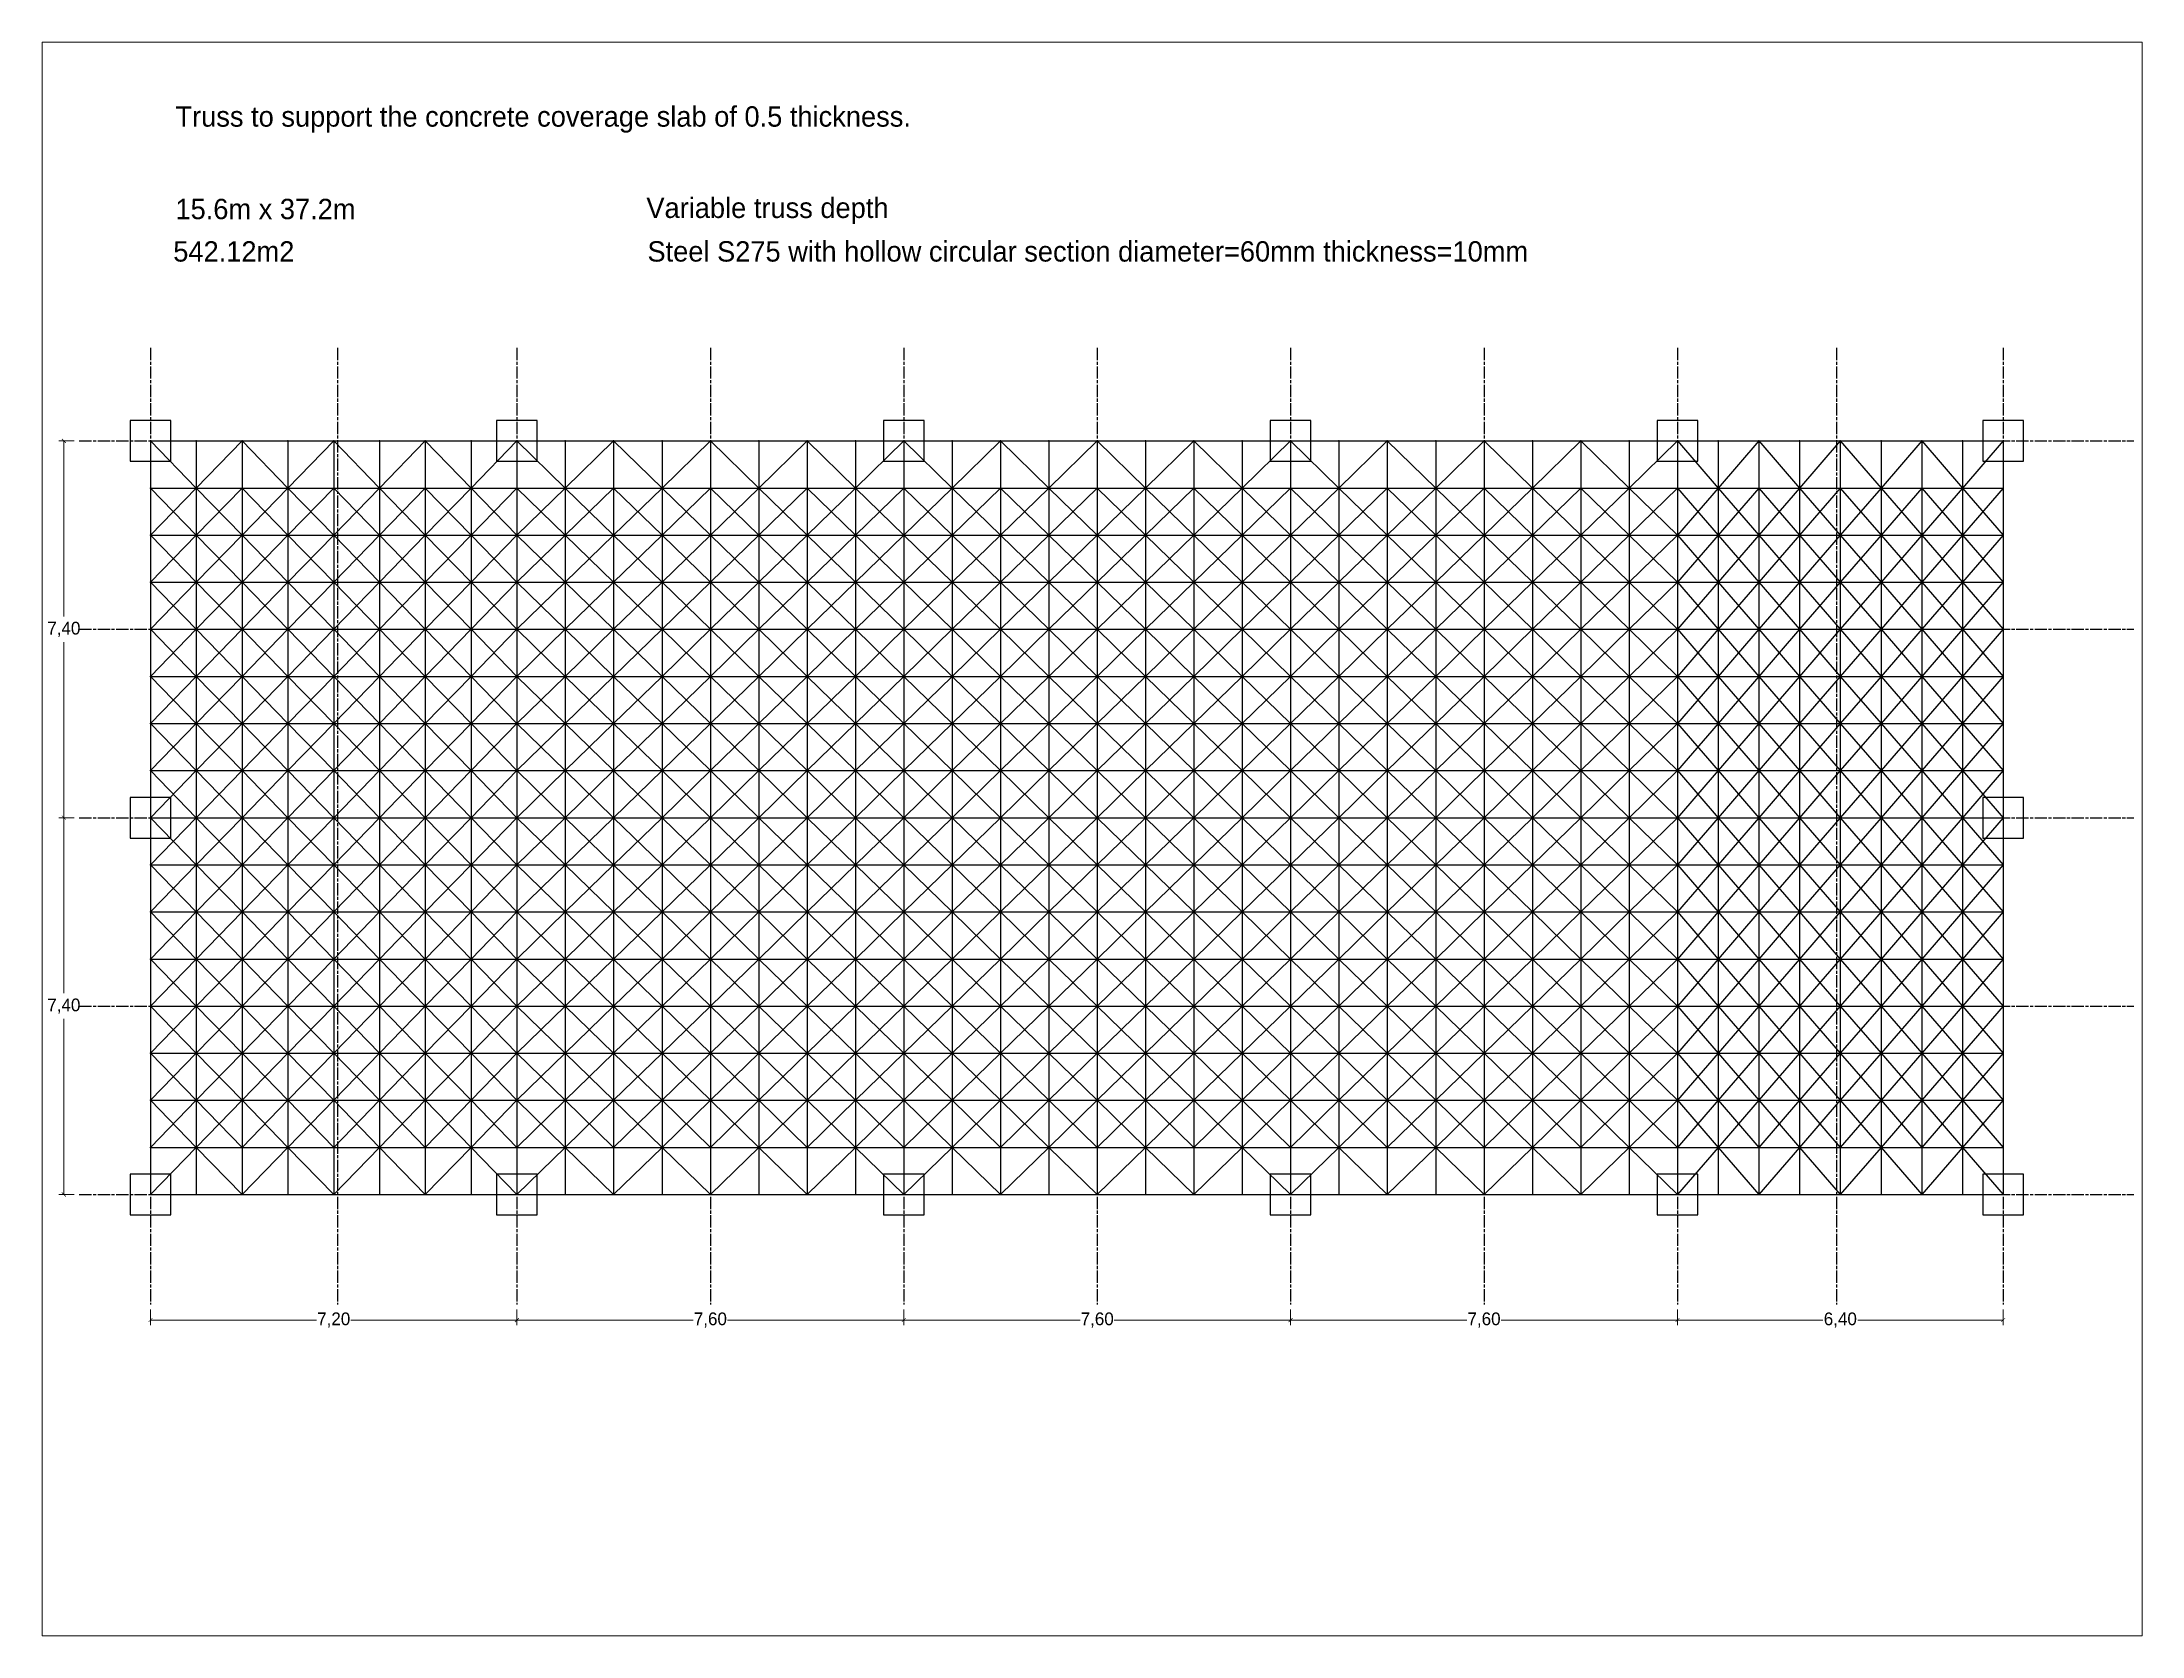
# Paper-space layout 'Layout1' of a CAD drawing. Header units: millimetres. Extents: x 26 to 231, y 20 to 176.
# The model-space entities are those that its viewports show. They can reach past a viewport. Long polylines and large blocks are cut down to what shows.
import ezdxf

# ---------------------------------------------------------------- set-up
doc = ezdxf.new("R2010")
doc.units = ezdxf.units.MM
doc.linetypes.add('AM_ISO08W050x2', pattern=[9, 6, -0.75, 1.5, -0.75])
doc.layers.add('01_01_parede exterior', color=5, linetype='Continuous', lineweight=30)
doc.layers.add('01_12_cotas planimétricas', color=255, linetype='Continuous', lineweight=5)
for name, color, linetype in [('01_09_eixos', 124, 'AM_ISO08W050x2'), ('01_14_legenda_desenho', 252, 'Continuous'), ('Bars', 7, 'Continuous'), ('Fixed Nodes', 7, 'Continuous'), ('Nodes', 7, 'Continuous')]:
    doc.layers.add(name, color=color, linetype=linetype)
doc.styles.add('EBNG 1.100', font='TCCM____.TTF', dxfattribs={"height": 0.25})
doc.dimstyles.new('EBNG 1.100', dxfattribs={"dimtxt": 0.2, "dimasz": 0.08, "dimexe": 0.1, "dimexo": 0.1, "dimgap": 0.1, "dimtad": 0, "dimtih": 1, "dimtoh": 1, "dimzin": 1, "dimtxsty": 'EBNG 1.100', "dimblk": 'ARCHTICK', "dimcen": 0.1, "dimclrd": 256, "dimclre": 256, "dimclrt": 256, "dimadec": 0, "dimazin": 0, "dimtfac": 1, "dimtmove": 0, "dimatfit": 3, "dimldrblk": 'ARCHTICK', "dimfxl": 1.25, "dimlwd": -1, "dimlwe": -1, "dimarcsym": 0})

psp = doc.layouts.get("Layout1")

msp = doc.modelspace()

# ---------------------------------------------------------------- texts
at = {"layer": '01_14_legenda_desenho', "color": 7, "true_color": 0xffffff}
for s, p in [('Truss to support the concrete coverage slab of 0.5 thickness.', (0.491, 20.972)), ('15.6m x 37.2m', (0.491, 19.155)), ('Variable truss depth', (9.743, 19.178)), ('542.12m2', (0.448, 18.322)), ('Steel S275 with hollow circular section diameter=60mm thickness=10mm', (9.764, 18.322))]:
    msp.add_text(s, height=0.4, dxfattribs=at).set_placement(p)

# ---------------------------------------------------------------- blocks, each defined once
blk = doc.blocks.new('_ArchTick')
at = {"color": 0, "linetype": 'ByBlock', "const_width": 0.15}
blk.add_lwpolyline([(-0.5, -0.5), (0.5, 0.5)], dxfattribs=at)
blk = doc.blocks.new('*D2')
at = {"layer": '01_12_cotas planimétricas', "transparency": 16777216}
for p, q in [((0, -2.261), (0, -2.565)), ((0, -2.465), (3.264, -2.465)), ((7.2, -2.465), (3.936, -2.465)), ((7.2, -2.261), (7.2, -2.565))]:
    blk.add_line(p, q, dxfattribs=at)
at = {"layer": 'Defpoints', "color": 0, "transparency": 16777216}
for p in [(0, -2.161), (7.2, -2.161), (7.2, -2.465)]:
    blk.add_point(p, dxfattribs=at)
at = {"layer": '01_12_cotas planimétricas', "transparency": 16777216, "xscale": 0.08, "yscale": 0.08, "zscale": 0.08, "rotation": 180}
blk.add_blockref('_ArchTick', (0, -2.465), dxfattribs=at)
at = {"layer": '01_12_cotas planimétricas', "transparency": 16777216, "xscale": 0.08, "yscale": 0.08, "zscale": 0.08}
blk.add_blockref('_ArchTick', (7.2, -2.465), dxfattribs=at)
at = {"layer": '01_12_cotas planimétricas', "transparency": 16777216, "insert": (3.6, -2.465), "char_height": 0.25, "attachment_point": 5, "style": 'EBNG 1.100'}
blk.add_mtext('7,20', dxfattribs=at)
blk = doc.blocks.new('*D3')
at = {"layer": '01_12_cotas planimétricas', "transparency": 16777216}
for p, q in [((7.2, -2.261), (7.2, -2.565)), ((7.2, -2.465), (10.664, -2.465)), ((14.8, -2.465), (11.336, -2.465)), ((14.8, -2.261), (14.8, -2.565))]:
    blk.add_line(p, q, dxfattribs=at)
at = {"layer": 'Defpoints', "color": 0, "transparency": 16777216}
for p in [(7.2, -2.161), (14.8, -2.161), (14.8, -2.465)]:
    blk.add_point(p, dxfattribs=at)
at = {"layer": '01_12_cotas planimétricas', "transparency": 16777216, "xscale": 0.08, "yscale": 0.08, "zscale": 0.08, "rotation": 180}
blk.add_blockref('_ArchTick', (7.2, -2.465), dxfattribs=at)
at = {"layer": '01_12_cotas planimétricas', "transparency": 16777216, "xscale": 0.08, "yscale": 0.08, "zscale": 0.08}
blk.add_blockref('_ArchTick', (14.8, -2.465), dxfattribs=at)
at = {"layer": '01_12_cotas planimétricas', "transparency": 16777216, "insert": (11, -2.465), "char_height": 0.25, "attachment_point": 5, "style": 'EBNG 1.100'}
blk.add_mtext('7,60', dxfattribs=at)
blk = doc.blocks.new('*D4')
at = {"layer": '01_12_cotas planimétricas', "transparency": 16777216}
for p, q in [((14.8, -2.261), (14.8, -2.565)), ((14.8, -2.465), (18.264, -2.465)), ((22.4, -2.465), (18.936, -2.465)), ((22.4, -2.261), (22.4, -2.565))]:
    blk.add_line(p, q, dxfattribs=at)
at = {"layer": 'Defpoints', "color": 0, "transparency": 16777216}
for p in [(14.8, -2.161), (22.4, -2.161), (22.4, -2.465)]:
    blk.add_point(p, dxfattribs=at)
at = {"layer": '01_12_cotas planimétricas', "transparency": 16777216, "xscale": 0.08, "yscale": 0.08, "zscale": 0.08, "rotation": 180}
blk.add_blockref('_ArchTick', (14.8, -2.465), dxfattribs=at)
at = {"layer": '01_12_cotas planimétricas', "transparency": 16777216, "xscale": 0.08, "yscale": 0.08, "zscale": 0.08}
blk.add_blockref('_ArchTick', (22.4, -2.465), dxfattribs=at)
at = {"layer": '01_12_cotas planimétricas', "transparency": 16777216, "insert": (18.6, -2.465), "char_height": 0.25, "attachment_point": 5, "style": 'EBNG 1.100'}
blk.add_mtext('7,60', dxfattribs=at)
blk = doc.blocks.new('*D5')
at = {"layer": '01_12_cotas planimétricas', "transparency": 16777216}
for p, q in [((22.4, -2.261), (22.4, -2.565)), ((22.4, -2.465), (25.864, -2.465)), ((30, -2.465), (26.536, -2.465)), ((30, -2.261), (30, -2.565))]:
    blk.add_line(p, q, dxfattribs=at)
at = {"layer": 'Defpoints', "color": 0, "transparency": 16777216}
for p in [(22.4, -2.161), (30, -2.161), (30, -2.465)]:
    blk.add_point(p, dxfattribs=at)
at = {"layer": '01_12_cotas planimétricas', "transparency": 16777216, "xscale": 0.08, "yscale": 0.08, "zscale": 0.08, "rotation": 180}
blk.add_blockref('_ArchTick', (22.4, -2.465), dxfattribs=at)
at = {"layer": '01_12_cotas planimétricas', "transparency": 16777216, "xscale": 0.08, "yscale": 0.08, "zscale": 0.08}
blk.add_blockref('_ArchTick', (30, -2.465), dxfattribs=at)
at = {"layer": '01_12_cotas planimétricas', "transparency": 16777216, "insert": (26.2, -2.465), "char_height": 0.25, "attachment_point": 5, "style": 'EBNG 1.100'}
blk.add_mtext('7,60', dxfattribs=at)
blk = doc.blocks.new('*D6')
at = {"layer": '01_12_cotas planimétricas', "transparency": 16777216}
for p, q in [((30, -2.261), (30, -2.565)), ((30, -2.465), (32.859, -2.465)), ((36.4, -2.465), (33.541, -2.465)), ((36.4, -2.261), (36.4, -2.565))]:
    blk.add_line(p, q, dxfattribs=at)
at = {"layer": 'Defpoints', "color": 0, "transparency": 16777216}
for p in [(30, -2.161), (36.4, -2.161), (36.4, -2.465)]:
    blk.add_point(p, dxfattribs=at)
at = {"layer": '01_12_cotas planimétricas', "transparency": 16777216, "xscale": 0.08, "yscale": 0.08, "zscale": 0.08, "rotation": 180}
blk.add_blockref('_ArchTick', (30, -2.465), dxfattribs=at)
at = {"layer": '01_12_cotas planimétricas', "transparency": 16777216, "xscale": 0.08, "yscale": 0.08, "zscale": 0.08}
blk.add_blockref('_ArchTick', (36.4, -2.465), dxfattribs=at)
at = {"layer": '01_12_cotas planimétricas', "transparency": 16777216, "insert": (33.2, -2.465), "char_height": 0.25, "attachment_point": 5, "style": 'EBNG 1.100'}
blk.add_mtext('6,40', dxfattribs=at)
blk = doc.blocks.new('*D7')
at = {"layer": '01_12_cotas planimétricas', "transparency": 16777216}
for p, q in [((-1.498, 14.8), (-1.802, 14.8)), ((-1.702, 14.8), (-1.702, 11.353)), ((-1.702, 7.4), (-1.702, 10.847)), ((-1.498, 7.4), (-1.802, 7.4))]:
    blk.add_line(p, q, dxfattribs=at)
at = {"layer": 'Defpoints', "color": 0, "transparency": 16777216}
for p in [(-1.398, 14.8), (-1.702, 7.4), (-1.398, 7.4)]:
    blk.add_point(p, dxfattribs=at)
at = {"layer": '01_12_cotas planimétricas', "transparency": 16777216, "xscale": 0.08, "yscale": 0.08, "zscale": 0.08}
for p, rotation in [((-1.702, 14.8), 90), ((-1.702, 7.4), 270)]:
    blk.add_blockref('_ArchTick', p, dxfattribs=dict(at, rotation=rotation))
at = {"layer": '01_12_cotas planimétricas', "transparency": 16777216, "insert": (-1.702, 11.1), "char_height": 0.25, "attachment_point": 5, "style": 'EBNG 1.100'}
blk.add_mtext('7,40', dxfattribs=at)
blk = doc.blocks.new('*D8')
at = {"layer": '01_12_cotas planimétricas', "transparency": 16777216}
for p, q in [((-1.498, 7.4), (-1.802, 7.4)), ((-1.702, 7.4), (-1.702, 3.953)), ((-1.702, 0), (-1.702, 3.447)), ((-1.498, 0), (-1.802, 0))]:
    blk.add_line(p, q, dxfattribs=at)
at = {"layer": 'Defpoints', "color": 0, "transparency": 16777216}
for p in [(-1.398, 7.4), (-1.702, 0), (-1.398, 0)]:
    blk.add_point(p, dxfattribs=at)
at = {"layer": '01_12_cotas planimétricas', "transparency": 16777216, "xscale": 0.08, "yscale": 0.08, "zscale": 0.08}
for p, rotation in [((-1.702, 7.4), 90), ((-1.702, 0), 270)]:
    blk.add_blockref('_ArchTick', p, dxfattribs=dict(at, rotation=rotation))
at = {"layer": '01_12_cotas planimétricas', "transparency": 16777216, "insert": (-1.702, 3.7), "char_height": 0.25, "attachment_point": 5, "style": 'EBNG 1.100'}
blk.add_mtext('7,40', dxfattribs=at)

# ---------------------------------------------------------------- dimensions: what is measured, and where the dimension line sits
at = {"layer": '01_12_cotas planimétricas', "color": 7, "true_color": 0xffffff}
dim = msp.add_linear_dim(base=(-1.702, 7.4), p1=(-1.398, 14.8), p2=(-1.398, 7.4), angle=270, dimstyle='EBNG 1.100', dxfattribs=at)
dim.commit()
dim.dimension.update_dxf_attribs({"geometry": '*D7', "text_midpoint": (-1.702, 11.1)})
dim = msp.add_linear_dim(base=(-1.702, 0), p1=(-1.398, 7.4), p2=(-1.398, 0), angle=270, dimstyle='EBNG 1.100', override={"dimtmove": 1}, dxfattribs=at)
dim.commit()
dim.dimension.update_dxf_attribs({"geometry": '*D8', "text_midpoint": (-1.702, 3.7)})
dim = msp.add_linear_dim(base=(7.2, -2.465), p1=(0, -2.161), p2=(7.2, -2.161), dimstyle='EBNG 1.100', dxfattribs=at)
dim.commit()
dim.dimension.update_dxf_attribs({"geometry": '*D2', "text_midpoint": (3.6, -2.465)})
for base, p1, p2, picture, middle in [((14.8, -2.465), (7.2, -2.161), (14.8, -2.161), '*D3', (11, -2.465)), ((22.4, -2.465), (14.8, -2.161), (22.4, -2.161), '*D4', (18.6, -2.465)), ((30, -2.465), (22.4, -2.161), (30, -2.161), '*D5', (26.2, -2.465)), ((36.4, -2.465), (30, -2.161), (36.4, -2.161), '*D6', (33.2, -2.465))]:
    dim = msp.add_linear_dim(base=base, p1=p1, p2=p2, dimstyle='EBNG 1.100', override={"dimtmove": 1}, dxfattribs=at)
    dim.commit()
    dim.dimension.update_dxf_attribs({"geometry": picture, "text_midpoint": middle})

# ---------------------------------------------------------------- linework, layer by layer
at = {"layer": '01_01_parede exterior'}
for points in [[(0.4, 15.2), (-0.4, 15.2), (-0.4, 14.4), (0.4, 14.4)], [(7.6, 15.2), (6.8, 15.2), (6.8, 14.4), (7.6, 14.4)], [(15.2, 15.2), (14.4, 15.2), (14.4, 14.4), (15.2, 14.4)], [(22.8, 15.2), (22, 15.2), (22, 14.4), (22.8, 14.4)], [(30.4, 15.2), (29.6, 15.2), (29.6, 14.4), (30.4, 14.4)], [(36.8, 15.2), (36, 15.2), (36, 14.4), (36.8, 14.4)], [(0.4, 7.8), (-0.4, 7.8), (-0.4, 7), (0.4, 7)], [(36.8, 7.8), (36, 7.8), (36, 7), (36.8, 7)], [(0.4, 0.4), (-0.4, 0.4), (-0.4, -0.4), (0.4, -0.4)], [(7.6, 0.4), (6.8, 0.4), (6.8, -0.4), (7.6, -0.4)], [(15.2, 0.4), (14.4, 0.4), (14.4, -0.4), (15.2, -0.4)], [(22.8, 0.4), (22, 0.4), (22, -0.4), (22.8, -0.4)], [(30.4, 0.4), (29.6, 0.4), (29.6, -0.4), (30.4, -0.4)], [(36.8, 0.4), (36, 0.4), (36, -0.4), (36.8, -0.4)]]:
    msp.add_lwpolyline(points, close=True, dxfattribs=at)
at = {"layer": '01_09_eixos'}
for p, q in [((0, 16.627), (0, -2.161)), ((3.675, 16.627), (3.675, -2.161)), ((7.2, 16.627), (7.2, -2.161)), ((11, 16.627), (11, -2.161)), ((14.8, 16.627), (14.8, -2.161)), ((18.6, 16.627), (18.6, -2.161)), ((22.4, 16.627), (22.4, -2.161)), ((26.2, 16.627), (26.2, -2.161)), ((30, 16.627), (30, -2.161)), ((33.125, 16.627), (33.125, -2.161)), ((36.4, 16.627), (36.4, -2.161)), ((-1.398, 14.8), (38.964, 14.8)), ((-1.398, 7.4), (38.964, 7.4)), ((-1.398, 0), (38.964, 0))]:
    msp.add_line(p, q, dxfattribs=at)
for points in [[(-1.398, 11.1), (38.964, 11.1)], [(-1.398, 3.7), (38.964, 3.7)]]:
    msp.add_lwpolyline(points, dxfattribs=at)
at = {"layer": 'Bars'}
for points in [[(0, 14.8, 0), (0, 13.875, 0)], [(0, 14.8, 0), (0.9, 14.8, 0)], [(0, 14.8, 0), (0, 13.875, -0.8)], [(0, 14.8, 0), (0.9, 13.875, 0)], [(0, 14.8, 0), (0.9, 13.875, -0.8)], [(0.9, 14.8, 0), (0.9, 13.875, 0)], [(0.9, 14.8, 0), (1.8, 14.8, 0)], [(0.9, 14.8, 0), (0.9, 13.875, -0.8)], [(1.8, 14.8, 0), (0.9, 13.875, 0)], [(1.8, 14.8, 0), (0.9, 13.875, -0.8)], [(1.8, 14.8, 0), (1.8, 13.875, 0)], [(1.8, 14.8, 0), (2.7, 14.8, 0)], [(1.8, 14.8, 0), (1.8, 13.875, -0.8)], [(1.8, 14.8, 0), (2.7, 13.875, 0)], [(1.8, 14.8, 0), (2.7, 13.875, -0.8)], [(2.7, 14.8, 0), (2.7, 13.875, 0)], [(2.7, 14.8, 0), (3.6, 14.8, 0)], [(2.7, 14.8, 0), (2.7, 13.875, -0.8)], [(3.6, 14.8, 0), (2.7, 13.875, 0)], [(3.6, 14.8, 0), (2.7, 13.875, -0.8)], [(3.6, 14.8, 0), (3.6, 13.875, 0)], [(3.6, 14.8, 0), (4.5, 14.8, 0)], [(3.6, 14.8, 0), (3.6, 13.875, -0.8)], [(3.6, 14.8, 0), (4.5, 13.875, 0)], [(3.6, 14.8, 0), (4.5, 13.875, -0.8)], [(4.5, 14.8, 0), (4.5, 13.875, 0)], [(4.5, 14.8, 0), (5.4, 14.8, 0)], [(4.5, 14.8, 0), (4.5, 13.875, -0.8)], [(5.4, 14.8, 0), (4.5, 13.875, 0)], [(5.4, 14.8, 0), (4.5, 13.875, -0.8)], [(5.4, 14.8, 0), (5.4, 13.875, 0)], [(5.4, 14.8, 0), (6.3, 14.8, 0)], [(5.4, 14.8, 0), (5.4, 13.875, -0.8)], [(5.4, 14.8, 0), (6.3, 13.875, 0)], [(5.4, 14.8, 0), (6.3, 13.875, -0.8)], [(6.3, 14.8, 0), (6.3, 13.875, 0)], [(6.3, 14.8, 0), (7.2, 14.8, 0)], [(6.3, 14.8, 0), (6.3, 13.875, -0.8)], [(7.2, 14.8, 0), (6.3, 13.875, 0)], [(7.2, 14.8, 0), (6.3, 13.875, -0.8)], [(7.2, 14.8, 0), (7.2, 13.875, 0)], [(7.2, 14.8, 0), (8.15, 14.8, 0)], [(7.2, 14.8, 0), (7.2, 13.875, -0.8)], [(7.2, 14.8, 0), (8.15, 13.875, 0)], [(7.2, 14.8, 0), (8.15, 13.875, -0.8)], [(8.15, 14.8, 0), (8.15, 13.875, 0)], [(8.15, 14.8, 0), (9.1, 14.8, 0)], [(8.15, 14.8, 0), (8.15, 13.875, -0.8)], [(9.1, 14.8, 0), (8.15, 13.875, 0)], [(9.1, 14.8, 0), (8.15, 13.875, -0.8)], [(9.1, 14.8, 0), (9.1, 13.875, 0)], [(9.1, 14.8, 0), (10.05, 14.8, 0)], [(9.1, 14.8, 0), (9.1, 13.875, -0.8)], [(9.1, 14.8, 0), (10.05, 13.875, 0)], [(9.1, 14.8, 0), (10.05, 13.875, -0.8)], [(10.05, 14.8, 0), (10.05, 13.875, 0)], [(10.05, 14.8, 0), (11, 14.8, 0)], [(10.05, 14.8, 0), (10.05, 13.875, -0.8)], [(11, 14.8, 0), (10.05, 13.875, 0)], [(11, 14.8, 0), (10.05, 13.875, -0.8)], [(11, 14.8, 0), (11, 13.875, 0)], [(11, 14.8, 0), (11.95, 14.8, 0)], [(11, 14.8, 0), (11, 13.875, -0.8)], [(11, 14.8, 0), (11.95, 13.875, 0)], [(11, 14.8, 0), (11.95, 13.875, -0.8)], [(11.95, 14.8, 0), (11.95, 13.875, 0)], [(11.95, 14.8, 0), (12.9, 14.8, 0)], [(11.95, 14.8, 0), (11.95, 13.875, -0.8)], [(12.9, 14.8, 0), (11.95, 13.875, 0)], [(12.9, 14.8, 0), (11.95, 13.875, -0.8)], [(12.9, 14.8, 0), (12.9, 13.875, 0)], [(12.9, 14.8, 0), (13.85, 14.8, 0)], [(12.9, 14.8, 0), (12.9, 13.875, -0.8)], [(12.9, 14.8, 0), (13.85, 13.875, 0)], [(12.9, 14.8, 0), (13.85, 13.875, -0.8)], [(13.85, 14.8, 0), (13.85, 13.875, 0)], [(13.85, 14.8, 0), (14.8, 14.8, 0)], [(13.85, 14.8, 0), (13.85, 13.875, -0.8)], [(14.8, 14.8, 0), (13.85, 13.875, 0)], [(14.8, 14.8, 0), (13.85, 13.875, -0.8)], [(14.8, 14.8, 0), (14.8, 13.875, 0)], [(14.8, 14.8, 0), (15.75, 14.8, 0)], [(14.8, 14.8, 0), (14.8, 13.875, -0.8)], [(14.8, 14.8, 0), (15.75, 13.875, 0)], [(14.8, 14.8, 0), (15.75, 13.875, -0.8)], [(15.75, 14.8, 0), (15.75, 13.875, 0)], [(15.75, 14.8, 0), (16.7, 14.8, 0)], [(15.75, 14.8, 0), (15.75, 13.875, -0.8)], [(16.7, 14.8, 0), (15.75, 13.875, 0)], [(16.7, 14.8, 0), (15.75, 13.875, -0.8)], [(16.7, 14.8, 0), (16.7, 13.875, 0)], [(16.7, 14.8, 0), (17.65, 14.8, 0)], [(16.7, 14.8, 0), (16.7, 13.875, -0.8)], [(16.7, 14.8, 0), (17.65, 13.875, 0)], [(16.7, 14.8, 0), (17.65, 13.875, -0.8)], [(17.65, 14.8, 0), (17.65, 13.875, 0)], [(17.65, 14.8, 0), (18.6, 14.8, 0)], [(17.65, 14.8, 0), (17.65, 13.875, -0.8)], [(18.6, 14.8, 0), (17.65, 13.875, 0)], [(18.6, 14.8, 0), (17.65, 13.875, -0.8)], [(18.6, 14.8, 0), (18.6, 13.875, 0)], [(18.6, 14.8, 0), (19.55, 14.8, 0)], [(18.6, 14.8, 0), (18.6, 13.875, -0.8)], [(18.6, 14.8, 0), (19.55, 13.875, 0)], [(18.6, 14.8, 0), (19.55, 13.875, -0.8)], [(19.55, 14.8, 0), (19.55, 13.875, 0)], [(19.55, 14.8, 0), (20.5, 14.8, 0)], [(19.55, 14.8, 0), (19.55, 13.875, -0.8)], [(20.5, 14.8, 0), (19.55, 13.875, 0)], [(20.5, 14.8, 0), (19.55, 13.875, -0.8)], [(20.5, 14.8, 0), (20.5, 13.875, 0)], [(20.5, 14.8, 0), (21.45, 14.8, 0)], [(20.5, 14.8, 0), (20.5, 13.875, -0.8)], [(20.5, 14.8, 0), (21.45, 13.875, 0)], [(20.5, 14.8, 0), (21.45, 13.875, -0.8)], [(21.45, 14.8, 0), (21.45, 13.875, 0)], [(21.45, 14.8, 0), (22.4, 14.8, 0)], [(21.45, 14.8, 0), (21.45, 13.875, -0.8)], [(22.4, 14.8, 0), (21.45, 13.875, 0)], [(22.4, 14.8, 0), (21.45, 13.875, -0.8)], [(22.4, 14.8, 0), (22.4, 13.875, 0)], [(22.4, 14.8, 0), (23.35, 14.8, 0)], [(22.4, 14.8, 0), (22.4, 13.875, -0.8)], [(22.4, 14.8, 0), (23.35, 13.875, 0)], [(22.4, 14.8, 0), (23.35, 13.875, -0.8)], [(23.35, 14.8, 0), (23.35, 13.875, 0)], [(23.35, 14.8, 0), (24.3, 14.8, 0)], [(23.35, 14.8, 0), (23.35, 13.875, -0.8)], [(24.3, 14.8, 0), (23.35, 13.875, 0)], [(24.3, 14.8, 0), (23.35, 13.875, -0.8)], [(24.3, 14.8, 0), (24.3, 13.875, 0)], [(24.3, 14.8, 0), (25.25, 14.8, 0)], [(24.3, 14.8, 0), (24.3, 13.875, -0.8)], [(24.3, 14.8, 0), (25.25, 13.875, 0)], [(24.3, 14.8, 0), (25.25, 13.875, -0.8)], [(25.25, 14.8, 0), (25.25, 13.875, 0)], [(25.25, 14.8, 0), (26.2, 14.8, 0)], [(25.25, 14.8, 0), (25.25, 13.875, -0.8)], [(26.2, 14.8, 0), (25.25, 13.875, 0)], [(26.2, 14.8, 0), (25.25, 13.875, -0.8)], [(26.2, 14.8, 0), (26.2, 13.875, 0)], [(26.2, 14.8, 0), (27.15, 14.8, 0)], [(26.2, 14.8, 0), (26.2, 13.875, -0.8)], [(26.2, 14.8, 0), (27.15, 13.875, 0)], [(26.2, 14.8, 0), (27.15, 13.875, -0.8)], [(27.15, 14.8, 0), (27.15, 13.875, 0)], [(27.15, 14.8, 0), (28.1, 14.8, 0)], [(27.15, 14.8, 0), (27.15, 13.875, -0.8)], [(28.1, 14.8, 0), (27.15, 13.875, 0)], [(28.1, 14.8, 0), (27.15, 13.875, -0.8)], [(28.1, 14.8, 0), (28.1, 13.875, 0)], [(28.1, 14.8, 0), (29.05, 14.8, 0)], [(28.1, 14.8, 0), (28.1, 13.875, -0.8)], [(28.1, 14.8, 0), (29.05, 13.875, 0)], [(28.1, 14.8, 0), (29.05, 13.875, -0.8)], [(29.05, 14.8, 0), (29.05, 13.875, 0)], [(29.05, 14.8, 0), (30, 14.8, 0)], [(29.05, 14.8, 0), (29.05, 13.875, -0.8)], [(30, 14.8, 0), (29.05, 13.875, 0)], [(30, 14.8, 0), (29.05, 13.875, -0.8)], [(30, 14.8, 0), (30, 13.875, 0)], [(30, 14.8, 0), (30.8, 14.8, 0)], [(30, 14.8, 0), (30, 13.875, -0.8)], [(30, 14.8, 0), (30.8, 13.875, 0)], [(30, 14.8, 0), (30.8, 13.875, -0.8)], [(30.8, 14.8, 0), (30.8, 13.875, 0)], [(30.8, 14.8, 0), (31.6, 14.8, 0)], [(30.8, 14.8, 0), (30.8, 13.875, -0.8)], [(31.6, 14.8, 0), (30.8, 13.875, 0)], [(31.6, 14.8, 0), (30.8, 13.875, -0.8)], [(31.6, 14.8, 0), (31.6, 13.875, 0)], [(31.6, 14.8, 0), (32.4, 14.8, 0)], [(31.6, 14.8, 0), (31.6, 13.875, -0.8)], [(31.6, 14.8, 0), (32.4, 13.875, 0)], [(31.6, 14.8, 0), (32.4, 13.875, -0.8)], [(32.4, 14.8, 0), (32.4, 13.875, 0)], [(32.4, 14.8, 0), (33.2, 14.8, 0)], [(32.4, 14.8, 0), (32.4, 13.875, -0.8)], [(33.2, 14.8, 0), (32.4, 13.875, 0)], [(33.2, 14.8, 0), (32.4, 13.875, -0.8)], [(33.2, 14.8, 0), (33.2, 13.875, 0)], [(33.2, 14.8, 0), (34, 14.8, 0)], [(33.2, 14.8, 0), (33.2, 13.875, -0.8)], [(33.2, 14.8, 0), (34, 13.875, 0)], [(33.2, 14.8, 0), (34, 13.875, -0.8)], [(34, 14.8, 0), (34, 13.875, 0)], [(34, 14.8, 0), (34.8, 14.8, 0)], [(34, 14.8, 0), (34, 13.875, -0.8)], [(34.8, 14.8, 0), (34, 13.875, 0)], [(34.8, 14.8, 0), (34, 13.875, -0.8)], [(34.8, 14.8, 0), (34.8, 13.875, 0)], [(34.8, 14.8, 0), (35.6, 14.8, 0)], [(34.8, 14.8, 0), (34.8, 13.875, -0.8)], [(34.8, 14.8, 0), (35.6, 13.875, 0)], [(34.8, 14.8, 0), (35.6, 13.875, -0.8)], [(35.6, 14.8, 0), (35.6, 13.875, 0)], [(35.6, 14.8, 0), (36.4, 14.8, 0)], [(35.6, 14.8, 0), (35.6, 13.875, -0.8)], [(36.4, 14.8, 0), (35.6, 13.875, 0)], [(36.4, 14.8, 0), (35.6, 13.875, -0.8)], [(36.4, 14.8, 0), (36.4, 13.875, 0)], [(36.4, 14.8, 0), (36.4, 13.875, -0.8)], [(0, 13.875, 0), (0, 13.875, -0.8)], [(0, 13.875, 0), (0, 12.95, 0)], [(0, 13.875, -0.8), (0, 12.95, -0.8)], [(0, 13.875, 0), (0.9, 13.875, 0)], [(0, 13.875, -0.8), (0.9, 13.875, -0.8)], [(0, 13.875, 0), (0.9, 13.875, -0.8)], [(0, 13.875, -0.8), (0, 12.95, 0)], [(0.9, 13.875, 0), (0, 12.95, 0)], [(0, 13.875, -0.8), (0.9, 12.95, -0.8)], [(0.9, 13.875, -0.8), (0, 12.95, 0)], [(0.9, 13.875, 0), (0.9, 13.875, -0.8)], [(0.9, 13.875, 0), (0.9, 12.95, 0)], [(0.9, 13.875, -0.8), (0.9, 12.95, -0.8)], [(0.9, 13.875, 0), (1.8, 13.875, 0)], [(0.9, 13.875, -0.8), (1.8, 13.875, -0.8)], [(0.9, 13.875, -0.8), (1.8, 13.875, 0)], [(0.9, 13.875, -0.8), (0.9, 12.95, 0)], [(0.9, 13.875, 0), (1.8, 12.95, 0)], [(1.8, 13.875, -0.8), (0.9, 12.95, -0.8)], [(0.9, 13.875, -0.8), (1.8, 12.95, 0)], [(1.8, 13.875, 0), (1.8, 13.875, -0.8)], [(1.8, 13.875, 0), (1.8, 12.95, 0)], [(1.8, 13.875, -0.8), (1.8, 12.95, -0.8)], [(1.8, 13.875, 0), (2.7, 13.875, 0)], [(1.8, 13.875, -0.8), (2.7, 13.875, -0.8)], [(1.8, 13.875, 0), (2.7, 13.875, -0.8)], [(1.8, 13.875, -0.8), (1.8, 12.95, 0)], [(2.7, 13.875, 0), (1.8, 12.95, 0)], [(1.8, 13.875, -0.8), (2.7, 12.95, -0.8)], [(2.7, 13.875, -0.8), (1.8, 12.95, 0)], [(2.7, 13.875, 0), (2.7, 13.875, -0.8)], [(2.7, 13.875, 0), (2.7, 12.95, 0)], [(2.7, 13.875, -0.8), (2.7, 12.95, -0.8)], [(2.7, 13.875, 0), (3.6, 13.875, 0)], [(2.7, 13.875, -0.8), (3.6, 13.875, -0.8)], [(2.7, 13.875, -0.8), (3.6, 13.875, 0)], [(2.7, 13.875, -0.8), (2.7, 12.95, 0)], [(2.7, 13.875, 0), (3.6, 12.95, 0)], [(3.6, 13.875, -0.8), (2.7, 12.95, -0.8)], [(2.7, 13.875, -0.8), (3.6, 12.95, 0)], [(3.6, 13.875, 0), (3.6, 13.875, -0.8)], [(3.6, 13.875, 0), (3.6, 12.95, 0)], [(3.6, 13.875, -0.8), (3.6, 12.95, -0.8)], [(3.6, 13.875, 0), (4.5, 13.875, 0)], [(3.6, 13.875, -0.8), (4.5, 13.875, -0.8)], [(3.6, 13.875, 0), (4.5, 13.875, -0.8)], [(3.6, 13.875, -0.8), (3.6, 12.95, 0)], [(4.5, 13.875, 0), (3.6, 12.95, 0)], [(3.6, 13.875, -0.8), (4.5, 12.95, -0.8)], [(4.5, 13.875, -0.8), (3.6, 12.95, 0)], [(4.5, 13.875, 0), (4.5, 13.875, -0.8)], [(4.5, 13.875, 0), (4.5, 12.95, 0)], [(4.5, 13.875, -0.8), (4.5, 12.95, -0.8)], [(4.5, 13.875, 0), (5.4, 13.875, 0)], [(4.5, 13.875, -0.8), (5.4, 13.875, -0.8)], [(4.5, 13.875, -0.8), (5.4, 13.875, 0)], [(4.5, 13.875, -0.8), (4.5, 12.95, 0)], [(4.5, 13.875, 0), (5.4, 12.95, 0)], [(5.4, 13.875, -0.8), (4.5, 12.95, -0.8)], [(4.5, 13.875, -0.8), (5.4, 12.95, 0)], [(5.4, 13.875, 0), (5.4, 13.875, -0.8)], [(5.4, 13.875, 0), (5.4, 12.95, 0)], [(5.4, 13.875, -0.8), (5.4, 12.95, -0.8)], [(5.4, 13.875, 0), (6.3, 13.875, 0)], [(5.4, 13.875, -0.8), (6.3, 13.875, -0.8)], [(5.4, 13.875, 0), (6.3, 13.875, -0.8)], [(5.4, 13.875, -0.8), (5.4, 12.95, 0)], [(6.3, 13.875, 0), (5.4, 12.95, 0)], [(5.4, 13.875, -0.8), (6.3, 12.95, -0.8)], [(6.3, 13.875, -0.8), (5.4, 12.95, 0)], [(6.3, 13.875, 0), (6.3, 13.875, -0.8)], [(6.3, 13.875, 0), (6.3, 12.95, 0)], [(6.3, 13.875, -0.8), (6.3, 12.95, -0.8)], [(6.3, 13.875, 0), (7.2, 13.875, 0)], [(6.3, 13.875, -0.8), (7.2, 13.875, -0.8)], [(6.3, 13.875, -0.8), (7.2, 13.875, 0)], [(6.3, 13.875, -0.8), (6.3, 12.95, 0)], [(6.3, 13.875, 0), (7.2, 12.95, 0)], [(7.2, 13.875, -0.8), (6.3, 12.95, -0.8)], [(6.3, 13.875, -0.8), (7.2, 12.95, 0)], [(7.2, 13.875, 0), (7.2, 13.875, -0.8)], [(7.2, 13.875, 0), (7.2, 12.95, 0)], [(7.2, 13.875, -0.8), (7.2, 12.95, -0.8)], [(7.2, 13.875, 0), (8.15, 13.875, 0)], [(7.2, 13.875, -0.8), (8.15, 13.875, -0.8)], [(7.2, 13.875, 0), (8.15, 13.875, -0.8)], [(7.2, 13.875, -0.8), (7.2, 12.95, 0)], [(8.15, 13.875, 0), (7.2, 12.95, 0)], [(7.2, 13.875, -0.8), (8.15, 12.95, -0.8)], [(8.15, 13.875, -0.8), (7.2, 12.95, 0)], [(8.15, 13.875, 0), (8.15, 13.875, -0.8)], [(8.15, 13.875, 0), (8.15, 12.95, 0)], [(8.15, 13.875, -0.8), (8.15, 12.95, -0.8)], [(8.15, 13.875, 0), (9.1, 13.875, 0)], [(8.15, 13.875, -0.8), (9.1, 13.875, -0.8)], [(8.15, 13.875, -0.8), (9.1, 13.875, 0)], [(8.15, 13.875, -0.8), (8.15, 12.95, 0)], [(8.15, 13.875, 0), (9.1, 12.95, 0)], [(9.1, 13.875, -0.8), (8.15, 12.95, -0.8)], [(8.15, 13.875, -0.8), (9.1, 12.95, 0)], [(9.1, 13.875, 0), (9.1, 13.875, -0.8)], [(9.1, 13.875, 0), (9.1, 12.95, 0)], [(9.1, 13.875, -0.8), (9.1, 12.95, -0.8)], [(9.1, 13.875, 0), (10.05, 13.875, 0)], [(9.1, 13.875, -0.8), (10.05, 13.875, -0.8)], [(9.1, 13.875, 0), (10.05, 13.875, -0.8)], [(9.1, 13.875, -0.8), (9.1, 12.95, 0)], [(10.05, 13.875, 0), (9.1, 12.95, 0)], [(9.1, 13.875, -0.8), (10.05, 12.95, -0.8)], [(10.05, 13.875, -0.8), (9.1, 12.95, 0)], [(10.05, 13.875, 0), (10.05, 13.875, -0.8)], [(10.05, 13.875, 0), (10.05, 12.95, 0)], [(10.05, 13.875, -0.8), (10.05, 12.95, -0.8)], [(10.05, 13.875, 0), (11, 13.875, 0)], [(10.05, 13.875, -0.8), (11, 13.875, -0.8)], [(10.05, 13.875, -0.8), (11, 13.875, 0)], [(10.05, 13.875, -0.8), (10.05, 12.95, 0)], [(10.05, 13.875, 0), (11, 12.95, 0)], [(11, 13.875, -0.8), (10.05, 12.95, -0.8)], [(10.05, 13.875, -0.8), (11, 12.95, 0)], [(11, 13.875, 0), (11, 13.875, -0.8)], [(11, 13.875, 0), (11, 12.95, 0)], [(11, 13.875, -0.8), (11, 12.95, -0.8)], [(11, 13.875, 0), (11.95, 13.875, 0)], [(11, 13.875, -0.8), (11.95, 13.875, -0.8)], [(11, 13.875, 0), (11.95, 13.875, -0.8)], [(11, 13.875, -0.8), (11, 12.95, 0)], [(11.95, 13.875, 0), (11, 12.95, 0)], [(11, 13.875, -0.8), (11.95, 12.95, -0.8)], [(11.95, 13.875, -0.8), (11, 12.95, 0)], [(11.95, 13.875, 0), (11.95, 13.875, -0.8)], [(11.95, 13.875, 0), (11.95, 12.95, 0)], [(11.95, 13.875, -0.8), (11.95, 12.95, -0.8)], [(11.95, 13.875, 0), (12.9, 13.875, 0)], [(11.95, 13.875, -0.8), (12.9, 13.875, -0.8)], [(11.95, 13.875, -0.8), (12.9, 13.875, 0)], [(11.95, 13.875, -0.8), (11.95, 12.95, 0)], [(11.95, 13.875, 0), (12.9, 12.95, 0)], [(12.9, 13.875, -0.8), (11.95, 12.95, -0.8)], [(11.95, 13.875, -0.8), (12.9, 12.95, 0)], [(12.9, 13.875, 0), (12.9, 13.875, -0.8)], [(12.9, 13.875, 0), (12.9, 12.95, 0)], [(12.9, 13.875, -0.8), (12.9, 12.95, -0.8)], [(12.9, 13.875, 0), (13.85, 13.875, 0)], [(12.9, 13.875, -0.8), (13.85, 13.875, -0.8)], [(12.9, 13.875, 0), (13.85, 13.875, -0.8)], [(12.9, 13.875, -0.8), (12.9, 12.95, 0)], [(13.85, 13.875, 0), (12.9, 12.95, 0)], [(12.9, 13.875, -0.8), (13.85, 12.95, -0.8)], [(13.85, 13.875, -0.8), (12.9, 12.95, 0)], [(13.85, 13.875, 0), (13.85, 13.875, -0.8)], [(13.85, 13.875, 0), (13.85, 12.95, 0)], [(13.85, 13.875, -0.8), (13.85, 12.95, -0.8)], [(13.85, 13.875, 0), (14.8, 13.875, 0)], [(13.85, 13.875, -0.8), (14.8, 13.875, -0.8)], [(13.85, 13.875, -0.8), (14.8, 13.875, 0)], [(13.85, 13.875, -0.8), (13.85, 12.95, 0)], [(13.85, 13.875, 0), (14.8, 12.95, 0)], [(14.8, 13.875, -0.8), (13.85, 12.95, -0.8)], [(13.85, 13.875, -0.8), (14.8, 12.95, 0)], [(14.8, 13.875, 0), (14.8, 13.875, -0.8)], [(14.8, 13.875, 0), (14.8, 12.95, 0)], [(14.8, 13.875, -0.8), (14.8, 12.95, -0.8)], [(14.8, 13.875, 0), (15.75, 13.875, 0)], [(14.8, 13.875, -0.8), (15.75, 13.875, -0.8)], [(14.8, 13.875, 0), (15.75, 13.875, -0.8)], [(14.8, 13.875, -0.8), (14.8, 12.95, 0)], [(15.75, 13.875, 0), (14.8, 12.95, 0)], [(14.8, 13.875, -0.8), (15.75, 12.95, -0.8)], [(15.75, 13.875, -0.8), (14.8, 12.95, 0)], [(15.75, 13.875, 0), (15.75, 13.875, -0.8)], [(15.75, 13.875, 0), (15.75, 12.95, 0)], [(15.75, 13.875, -0.8), (15.75, 12.95, -0.8)], [(15.75, 13.875, 0), (16.7, 13.875, 0)], [(15.75, 13.875, -0.8), (16.7, 13.875, -0.8)], [(15.75, 13.875, -0.8), (16.7, 13.875, 0)], [(15.75, 13.875, -0.8), (15.75, 12.95, 0)], [(15.75, 13.875, 0), (16.7, 12.95, 0)], [(16.7, 13.875, -0.8), (15.75, 12.95, -0.8)], [(15.75, 13.875, -0.8), (16.7, 12.95, 0)], [(16.7, 13.875, 0), (16.7, 13.875, -0.8)], [(16.7, 13.875, 0), (16.7, 12.95, 0)], [(16.7, 13.875, -0.8), (16.7, 12.95, -0.8)], [(16.7, 13.875, 0), (17.65, 13.875, 0)], [(16.7, 13.875, -0.8), (17.65, 13.875, -0.8)], [(16.7, 13.875, 0), (17.65, 13.875, -0.8)], [(16.7, 13.875, -0.8), (16.7, 12.95, 0)], [(17.65, 13.875, 0), (16.7, 12.95, 0)], [(16.7, 13.875, -0.8), (17.65, 12.95, -0.8)], [(17.65, 13.875, -0.8), (16.7, 12.95, 0)], [(17.65, 13.875, 0), (17.65, 13.875, -0.8)], [(17.65, 13.875, 0), (17.65, 12.95, 0)], [(17.65, 13.875, -0.8), (17.65, 12.95, -0.8)], [(17.65, 13.875, 0), (18.6, 13.875, 0)], [(17.65, 13.875, -0.8), (18.6, 13.875, -0.8)], [(17.65, 13.875, -0.8), (18.6, 13.875, 0)], [(17.65, 13.875, -0.8), (17.65, 12.95, 0)], [(17.65, 13.875, 0), (18.6, 12.95, 0)], [(18.6, 13.875, -0.8), (17.65, 12.95, -0.8)], [(17.65, 13.875, -0.8), (18.6, 12.95, 0)], [(18.6, 13.875, 0), (18.6, 13.875, -0.8)], [(18.6, 13.875, 0), (18.6, 12.95, 0)], [(18.6, 13.875, -0.8), (18.6, 12.95, -0.8)], [(18.6, 13.875, 0), (19.55, 13.875, 0)], [(18.6, 13.875, -0.8), (19.55, 13.875, -0.8)], [(18.6, 13.875, 0), (19.55, 13.875, -0.8)], [(18.6, 13.875, -0.8), (18.6, 12.95, 0)], [(19.55, 13.875, 0), (18.6, 12.95, 0)], [(18.6, 13.875, -0.8), (19.55, 12.95, -0.8)], [(19.55, 13.875, -0.8), (18.6, 12.95, 0)], [(19.55, 13.875, 0), (19.55, 13.875, -0.8)], [(19.55, 13.875, 0), (19.55, 12.95, 0)], [(19.55, 13.875, -0.8), (19.55, 12.95, -0.8)], [(19.55, 13.875, 0), (20.5, 13.875, 0)], [(19.55, 13.875, -0.8), (20.5, 13.875, -0.8)], [(19.55, 13.875, -0.8), (20.5, 13.875, 0)], [(19.55, 13.875, -0.8), (19.55, 12.95, 0)], [(19.55, 13.875, 0), (20.5, 12.95, 0)], [(20.5, 13.875, -0.8), (19.55, 12.95, -0.8)], [(19.55, 13.875, -0.8), (20.5, 12.95, 0)], [(20.5, 13.875, 0), (20.5, 13.875, -0.8)], [(20.5, 13.875, 0), (20.5, 12.95, 0)], [(20.5, 13.875, -0.8), (20.5, 12.95, -0.8)], [(20.5, 13.875, 0), (21.45, 13.875, 0)], [(20.5, 13.875, -0.8), (21.45, 13.875, -0.8)], [(20.5, 13.875, 0), (21.45, 13.875, -0.8)], [(20.5, 13.875, -0.8), (20.5, 12.95, 0)], [(21.45, 13.875, 0), (20.5, 12.95, 0)], [(20.5, 13.875, -0.8), (21.45, 12.95, -0.8)], [(21.45, 13.875, -0.8), (20.5, 12.95, 0)], [(21.45, 13.875, 0), (21.45, 13.875, -0.8)], [(21.45, 13.875, 0), (21.45, 12.95, 0)], [(21.45, 13.875, -0.8), (21.45, 12.95, -0.8)], [(21.45, 13.875, 0), (22.4, 13.875, 0)], [(21.45, 13.875, -0.8), (22.4, 13.875, -0.8)], [(21.45, 13.875, -0.8), (22.4, 13.875, 0)], [(21.45, 13.875, -0.8), (21.45, 12.95, 0)], [(21.45, 13.875, 0), (22.4, 12.95, 0)], [(22.4, 13.875, -0.8), (21.45, 12.95, -0.8)], [(21.45, 13.875, -0.8), (22.4, 12.95, 0)], [(22.4, 13.875, 0), (22.4, 13.875, -0.8)], [(22.4, 13.875, 0), (22.4, 12.95, 0)], [(22.4, 13.875, -0.8), (22.4, 12.95, -0.8)], [(22.4, 13.875, 0), (23.35, 13.875, 0)], [(22.4, 13.875, -0.8), (23.35, 13.875, -0.8)], [(22.4, 13.875, 0), (23.35, 13.875, -0.8)], [(22.4, 13.875, -0.8), (22.4, 12.95, 0)], [(23.35, 13.875, 0), (22.4, 12.95, 0)], [(22.4, 13.875, -0.8), (23.35, 12.95, -0.8)], [(23.35, 13.875, -0.8), (22.4, 12.95, 0)], [(23.35, 13.875, 0), (23.35, 13.875, -0.8)], [(23.35, 13.875, 0), (23.35, 12.95, 0)], [(23.35, 13.875, -0.8), (23.35, 12.95, -0.8)], [(23.35, 13.875, 0), (24.3, 13.875, 0)], [(23.35, 13.875, -0.8), (24.3, 13.875, -0.8)], [(23.35, 13.875, -0.8), (24.3, 13.875, 0)], [(23.35, 13.875, -0.8), (23.35, 12.95, 0)], [(23.35, 13.875, 0), (24.3, 12.95, 0)], [(24.3, 13.875, -0.8), (23.35, 12.95, -0.8)], [(23.35, 13.875, -0.8), (24.3, 12.95, 0)], [(24.3, 13.875, 0), (24.3, 13.875, -0.8)], [(24.3, 13.875, 0), (24.3, 12.95, 0)], [(24.3, 13.875, -0.8), (24.3, 12.95, -0.8)], [(24.3, 13.875, 0), (25.25, 13.875, 0)], [(24.3, 13.875, -0.8), (25.25, 13.875, -0.8)], [(24.3, 13.875, 0), (25.25, 13.875, -0.8)], [(24.3, 13.875, -0.8), (24.3, 12.95, 0)], [(25.25, 13.875, 0), (24.3, 12.95, 0)], [(24.3, 13.875, -0.8), (25.25, 12.95, -0.8)], [(25.25, 13.875, -0.8), (24.3, 12.95, 0)], [(25.25, 13.875, 0), (25.25, 13.875, -0.8)], [(25.25, 13.875, 0), (25.25, 12.95, 0)], [(25.25, 13.875, -0.8), (25.25, 12.95, -0.8)], [(25.25, 13.875, 0), (26.2, 13.875, 0)], [(25.25, 13.875, -0.8), (26.2, 13.875, -0.8)], [(25.25, 13.875, -0.8), (26.2, 13.875, 0)], [(25.25, 13.875, -0.8), (25.25, 12.95, 0)], [(25.25, 13.875, 0), (26.2, 12.95, 0)], [(26.2, 13.875, -0.8), (25.25, 12.95, -0.8)], [(25.25, 13.875, -0.8), (26.2, 12.95, 0)], [(26.2, 13.875, 0), (26.2, 13.875, -0.8)], [(26.2, 13.875, 0), (26.2, 12.95, 0)], [(26.2, 13.875, -0.8), (26.2, 12.95, -0.8)], [(26.2, 13.875, 0), (27.15, 13.875, 0)], [(26.2, 13.875, -0.8), (27.15, 13.875, -0.8)], [(26.2, 13.875, 0), (27.15, 13.875, -0.8)], [(26.2, 13.875, -0.8), (26.2, 12.95, 0)], [(27.15, 13.875, 0), (26.2, 12.95, 0)], [(26.2, 13.875, -0.8), (27.15, 12.95, -0.8)], [(27.15, 13.875, -0.8), (26.2, 12.95, 0)], [(27.15, 13.875, 0), (27.15, 13.875, -0.8)], [(27.15, 13.875, 0), (27.15, 12.95, 0)], [(27.15, 13.875, -0.8), (27.15, 12.95, -0.8)], [(27.15, 13.875, 0), (28.1, 13.875, 0)], [(27.15, 13.875, -0.8), (28.1, 13.875, -0.8)], [(27.15, 13.875, -0.8), (28.1, 13.875, 0)], [(27.15, 13.875, -0.8), (27.15, 12.95, 0)], [(27.15, 13.875, 0), (28.1, 12.95, 0)], [(28.1, 13.875, -0.8), (27.15, 12.95, -0.8)], [(27.15, 13.875, -0.8), (28.1, 12.95, 0)], [(28.1, 13.875, 0), (28.1, 13.875, -0.8)], [(28.1, 13.875, 0), (28.1, 12.95, 0)], [(28.1, 13.875, -0.8), (28.1, 12.95, -0.8)], [(28.1, 13.875, 0), (29.05, 13.875, 0)], [(28.1, 13.875, -0.8), (29.05, 13.875, -0.8)], [(28.1, 13.875, 0), (29.05, 13.875, -0.8)], [(28.1, 13.875, -0.8), (28.1, 12.95, 0)], [(29.05, 13.875, 0), (28.1, 12.95, 0)], [(28.1, 13.875, -0.8), (29.05, 12.95, -0.8)], [(29.05, 13.875, -0.8), (28.1, 12.95, 0)], [(29.05, 13.875, 0), (29.05, 13.875, -0.8)], [(29.05, 13.875, 0), (29.05, 12.95, 0)], [(29.05, 13.875, -0.8), (29.05, 12.95, -0.8)], [(29.05, 13.875, 0), (30, 13.875, 0)], [(29.05, 13.875, -0.8), (30, 13.875, -0.8)], [(29.05, 13.875, -0.8), (30, 13.875, 0)], [(29.05, 13.875, -0.8), (29.05, 12.95, 0)], [(29.05, 13.875, 0), (30, 12.95, 0)], [(30, 13.875, -0.8), (29.05, 12.95, -0.8)], [(29.05, 13.875, -0.8), (30, 12.95, 0)], [(30, 13.875, 0), (30, 13.875, -0.8)], [(30, 13.875, 0), (30, 12.95, 0)], [(30, 13.875, -0.8), (30, 12.95, -0.8)], [(30, 13.875, 0), (30.8, 13.875, 0)], [(30, 13.875, -0.8), (30.8, 13.875, -0.8)], [(30, 13.875, 0), (30.8, 13.875, -0.8)], [(30, 13.875, -0.8), (30, 12.95, 0)], [(30.8, 13.875, 0), (30, 12.95, 0)], [(30, 13.875, -0.8), (30.8, 12.95, -0.8)], [(30.8, 13.875, -0.8), (30, 12.95, 0)], [(30.8, 13.875, 0), (30.8, 13.875, -0.8)], [(30.8, 13.875, 0), (30.8, 12.95, 0)], [(30.8, 13.875, -0.8), (30.8, 12.95, -0.8)], [(30.8, 13.875, 0), (31.6, 13.875, 0)], [(30.8, 13.875, -0.8), (31.6, 13.875, -0.8)], [(30.8, 13.875, -0.8), (31.6, 13.875, 0)], [(30.8, 13.875, -0.8), (30.8, 12.95, 0)], [(30.8, 13.875, 0), (31.6, 12.95, 0)], [(31.6, 13.875, -0.8), (30.8, 12.95, -0.8)], [(30.8, 13.875, -0.8), (31.6, 12.95, 0)], [(31.6, 13.875, 0), (31.6, 13.875, -0.8)], [(31.6, 13.875, 0), (31.6, 12.95, 0)], [(31.6, 13.875, -0.8), (31.6, 12.95, -0.8)], [(31.6, 13.875, 0), (32.4, 13.875, 0)], [(31.6, 13.875, -0.8), (32.4, 13.875, -0.8)], [(31.6, 13.875, 0), (32.4, 13.875, -0.8)], [(31.6, 13.875, -0.8), (31.6, 12.95, 0)], [(32.4, 13.875, 0), (31.6, 12.95, 0)], [(31.6, 13.875, -0.8), (32.4, 12.95, -0.8)], [(32.4, 13.875, -0.8), (31.6, 12.95, 0)], [(32.4, 13.875, 0), (32.4, 13.875, -0.8)], [(32.4, 13.875, 0), (32.4, 12.95, 0)], [(32.4, 13.875, -0.8), (32.4, 12.95, -0.8)], [(32.4, 13.875, 0), (33.2, 13.875, 0)], [(32.4, 13.875, -0.8), (33.2, 13.875, -0.8)], [(32.4, 13.875, -0.8), (33.2, 13.875, 0)], [(32.4, 13.875, -0.8), (32.4, 12.95, 0)], [(32.4, 13.875, 0), (33.2, 12.95, 0)], [(33.2, 13.875, -0.8), (32.4, 12.95, -0.8)], [(32.4, 13.875, -0.8), (33.2, 12.95, 0)], [(33.2, 13.875, 0), (33.2, 13.875, -0.8)], [(33.2, 13.875, 0), (33.2, 12.95, 0)], [(33.2, 13.875, -0.8), (33.2, 12.95, -0.8)], [(33.2, 13.875, 0), (34, 13.875, 0)], [(33.2, 13.875, -0.8), (34, 13.875, -0.8)], [(33.2, 13.875, 0), (34, 13.875, -0.8)], [(33.2, 13.875, -0.8), (33.2, 12.95, 0)], [(34, 13.875, 0), (33.2, 12.95, 0)], [(33.2, 13.875, -0.8), (34, 12.95, -0.8)], [(34, 13.875, -0.8), (33.2, 12.95, 0)], [(34, 13.875, 0), (34, 13.875, -0.8)], [(34, 13.875, 0), (34, 12.95, 0)], [(34, 13.875, -0.8), (34, 12.95, -0.8)], [(34, 13.875, 0), (34.8, 13.875, 0)], [(34, 13.875, -0.8), (34.8, 13.875, -0.8)], [(34, 13.875, -0.8), (34.8, 13.875, 0)], [(34, 13.875, -0.8), (34, 12.95, 0)], [(34, 13.875, 0), (34.8, 12.95, 0)], [(34.8, 13.875, -0.8), (34, 12.95, -0.8)], [(34, 13.875, -0.8), (34.8, 12.95, 0)], [(34.8, 13.875, 0), (34.8, 13.875, -0.8)], [(34.8, 13.875, 0), (34.8, 12.95, 0)], [(34.8, 13.875, -0.8), (34.8, 12.95, -0.8)], [(34.8, 13.875, 0), (35.6, 13.875, 0)], [(34.8, 13.875, -0.8), (35.6, 13.875, -0.8)], [(34.8, 13.875, 0), (35.6, 13.875, -0.8)], [(34.8, 13.875, -0.8), (34.8, 12.95, 0)], [(35.6, 13.875, 0), (34.8, 12.95, 0)], [(34.8, 13.875, -0.8), (35.6, 12.95, -0.8)], [(35.6, 13.875, -0.8), (34.8, 12.95, 0)], [(35.6, 13.875, 0), (35.6, 13.875, -0.8)], [(35.6, 13.875, 0), (35.6, 12.95, 0)], [(35.6, 13.875, -0.8), (35.6, 12.95, -0.8)], [(35.6, 13.875, 0), (36.4, 13.875, 0)], [(35.6, 13.875, -0.8), (36.4, 13.875, -0.8)], [(35.6, 13.875, -0.8), (36.4, 13.875, 0)], [(35.6, 13.875, -0.8), (35.6, 12.95, 0)], [(35.6, 13.875, 0), (36.4, 12.95, 0)], [(36.4, 13.875, -0.8), (35.6, 12.95, -0.8)], [(35.6, 13.875, -0.8), (36.4, 12.95, 0)], [(36.4, 13.875, 0), (36.4, 13.875, -0.8)], [(36.4, 13.875, 0), (36.4, 12.95, 0)], [(36.4, 13.875, -0.8), (36.4, 12.95, -0.8)], [(36.4, 13.875, -0.8), (36.4, 12.95, 0)], [(0, 12.95, 0), (0, 12.95, -0.8)], [(0, 12.95, 0), (0, 12.025, 0)], [(0, 12.95, -0.8), (0, 12.025, -0.8)], [(0, 12.95, 0), (0.9, 12.95, 0)], [(0, 12.95, -0.8), (0.9, 12.95, -0.8)], [(0, 12.95, 0), (0.9, 12.95, -0.8)], [(0, 12.95, 0), (0, 12.025, -0.8)], [(0, 12.95, 0), (0.9, 12.025, 0)], [(0.9, 12.95, -0.8), (0, 12.025, -0.8)], [(0, 12.95, 0), (0.9, 12.025, -0.8)], [(0.9, 12.95, 0), (0.9, 12.95, -0.8)], [(0.9, 12.95, 0), (0.9, 12.025, 0)], [(0.9, 12.95, -0.8), (0.9, 12.025, -0.8)], [(0.9, 12.95, 0), (1.8, 12.95, 0)], [(0.9, 12.95, -0.8), (1.8, 12.95, -0.8)], [(0.9, 12.95, -0.8), (1.8, 12.95, 0)], [(0.9, 12.95, 0), (0.9, 12.025, -0.8)], [(1.8, 12.95, 0), (0.9, 12.025, 0)], [(0.9, 12.95, -0.8), (1.8, 12.025, -0.8)], [(1.8, 12.95, 0), (0.9, 12.025, -0.8)], [(1.8, 12.95, 0), (1.8, 12.95, -0.8)], [(1.8, 12.95, 0), (1.8, 12.025, 0)], [(1.8, 12.95, -0.8), (1.8, 12.025, -0.8)], [(1.8, 12.95, 0), (2.7, 12.95, 0)], [(1.8, 12.95, -0.8), (2.7, 12.95, -0.8)], [(1.8, 12.95, 0), (2.7, 12.95, -0.8)], [(1.8, 12.95, 0), (1.8, 12.025, -0.8)], [(1.8, 12.95, 0), (2.7, 12.025, 0)], [(2.7, 12.95, -0.8), (1.8, 12.025, -0.8)], [(1.8, 12.95, 0), (2.7, 12.025, -0.8)], [(2.7, 12.95, 0), (2.7, 12.95, -0.8)], [(2.7, 12.95, 0), (2.7, 12.025, 0)], [(2.7, 12.95, -0.8), (2.7, 12.025, -0.8)], [(2.7, 12.95, 0), (3.6, 12.95, 0)], [(2.7, 12.95, -0.8), (3.6, 12.95, -0.8)], [(2.7, 12.95, -0.8), (3.6, 12.95, 0)], [(2.7, 12.95, 0), (2.7, 12.025, -0.8)], [(3.6, 12.95, 0), (2.7, 12.025, 0)], [(2.7, 12.95, -0.8), (3.6, 12.025, -0.8)], [(3.6, 12.95, 0), (2.7, 12.025, -0.8)], [(3.6, 12.95, 0), (3.6, 12.95, -0.8)], [(3.6, 12.95, 0), (3.6, 12.025, 0)], [(3.6, 12.95, -0.8), (3.6, 12.025, -0.8)], [(3.6, 12.95, 0), (4.5, 12.95, 0)], [(3.6, 12.95, -0.8), (4.5, 12.95, -0.8)], [(3.6, 12.95, 0), (4.5, 12.95, -0.8)], [(3.6, 12.95, 0), (3.6, 12.025, -0.8)], [(3.6, 12.95, 0), (4.5, 12.025, 0)], [(4.5, 12.95, -0.8), (3.6, 12.025, -0.8)], [(3.6, 12.95, 0), (4.5, 12.025, -0.8)], [(4.5, 12.95, 0), (4.5, 12.95, -0.8)], [(4.5, 12.95, 0), (4.5, 12.025, 0)], [(4.5, 12.95, -0.8), (4.5, 12.025, -0.8)], [(4.5, 12.95, 0), (5.4, 12.95, 0)], [(4.5, 12.95, -0.8), (5.4, 12.95, -0.8)], [(4.5, 12.95, -0.8), (5.4, 12.95, 0)], [(4.5, 12.95, 0), (4.5, 12.025, -0.8)], [(5.4, 12.95, 0), (4.5, 12.025, 0)], [(4.5, 12.95, -0.8), (5.4, 12.025, -0.8)], [(5.4, 12.95, 0), (4.5, 12.025, -0.8)], [(5.4, 12.95, 0), (5.4, 12.95, -0.8)], [(5.4, 12.95, 0), (5.4, 12.025, 0)], [(5.4, 12.95, -0.8), (5.4, 12.025, -0.8)], [(5.4, 12.95, 0), (6.3, 12.95, 0)], [(5.4, 12.95, -0.8), (6.3, 12.95, -0.8)], [(5.4, 12.95, 0), (6.3, 12.95, -0.8)], [(5.4, 12.95, 0), (5.4, 12.025, -0.8)], [(5.4, 12.95, 0), (6.3, 12.025, 0)], [(6.3, 12.95, -0.8), (5.4, 12.025, -0.8)], [(5.4, 12.95, 0), (6.3, 12.025, -0.8)], [(6.3, 12.95, 0), (6.3, 12.95, -0.8)], [(6.3, 12.95, 0), (6.3, 12.025, 0)], [(6.3, 12.95, -0.8), (6.3, 12.025, -0.8)], [(6.3, 12.95, 0), (7.2, 12.95, 0)], [(6.3, 12.95, -0.8), (7.2, 12.95, -0.8)], [(6.3, 12.95, -0.8), (7.2, 12.95, 0)], [(6.3, 12.95, 0), (6.3, 12.025, -0.8)], [(7.2, 12.95, 0), (6.3, 12.025, 0)], [(6.3, 12.95, -0.8), (7.2, 12.025, -0.8)], [(7.2, 12.95, 0), (6.3, 12.025, -0.8)], [(7.2, 12.95, 0), (7.2, 12.95, -0.8)], [(7.2, 12.95, 0), (7.2, 12.025, 0)], [(7.2, 12.95, -0.8), (7.2, 12.025, -0.8)], [(7.2, 12.95, 0), (8.15, 12.95, 0)], [(7.2, 12.95, -0.8), (8.15, 12.95, -0.8)], [(7.2, 12.95, 0), (8.15, 12.95, -0.8)], [(7.2, 12.95, 0), (7.2, 12.025, -0.8)], [(7.2, 12.95, 0), (8.15, 12.025, 0)], [(8.15, 12.95, -0.8), (7.2, 12.025, -0.8)], [(7.2, 12.95, 0), (8.15, 12.025, -0.8)], [(8.15, 12.95, 0), (8.15, 12.95, -0.8)], [(8.15, 12.95, 0), (8.15, 12.025, 0)], [(8.15, 12.95, -0.8), (8.15, 12.025, -0.8)], [(8.15, 12.95, 0), (9.1, 12.95, 0)], [(8.15, 12.95, -0.8), (9.1, 12.95, -0.8)], [(8.15, 12.95, -0.8), (9.1, 12.95, 0)], [(8.15, 12.95, 0), (8.15, 12.025, -0.8)], [(9.1, 12.95, 0), (8.15, 12.025, 0)], [(8.15, 12.95, -0.8), (9.1, 12.025, -0.8)], [(9.1, 12.95, 0), (8.15, 12.025, -0.8)], [(9.1, 12.95, 0), (9.1, 12.95, -0.8)], [(9.1, 12.95, 0), (9.1, 12.025, 0)], [(9.1, 12.95, -0.8), (9.1, 12.025, -0.8)], [(9.1, 12.95, 0), (10.05, 12.95, 0)], [(9.1, 12.95, -0.8), (10.05, 12.95, -0.8)], [(9.1, 12.95, 0), (10.05, 12.95, -0.8)], [(9.1, 12.95, 0), (9.1, 12.025, -0.8)], [(9.1, 12.95, 0), (10.05, 12.025, 0)], [(10.05, 12.95, -0.8), (9.1, 12.025, -0.8)], [(9.1, 12.95, 0), (10.05, 12.025, -0.8)], [(10.05, 12.95, 0), (10.05, 12.95, -0.8)], [(10.05, 12.95, 0), (10.05, 12.025, 0)], [(10.05, 12.95, -0.8), (10.05, 12.025, -0.8)], [(10.05, 12.95, 0), (11, 12.95, 0)], [(10.05, 12.95, -0.8), (11, 12.95, -0.8)], [(10.05, 12.95, -0.8), (11, 12.95, 0)], [(10.05, 12.95, 0), (10.05, 12.025, -0.8)], [(11, 12.95, 0), (10.05, 12.025, 0)], [(10.05, 12.95, -0.8), (11, 12.025, -0.8)], [(11, 12.95, 0), (10.05, 12.025, -0.8)], [(11, 12.95, 0), (11, 12.95, -0.8)], [(11, 12.95, 0), (11, 12.025, 0)], [(11, 12.95, -0.8), (11, 12.025, -0.8)], [(11, 12.95, 0), (11.95, 12.95, 0)], [(11, 12.95, -0.8), (11.95, 12.95, -0.8)], [(11, 12.95, 0), (11.95, 12.95, -0.8)], [(11, 12.95, 0), (11, 12.025, -0.8)], [(11, 12.95, 0), (11.95, 12.025, 0)], [(11.95, 12.95, -0.8), (11, 12.025, -0.8)], [(11, 12.95, 0), (11.95, 12.025, -0.8)], [(11.95, 12.95, 0), (11.95, 12.95, -0.8)], [(11.95, 12.95, 0), (11.95, 12.025, 0)], [(11.95, 12.95, -0.8), (11.95, 12.025, -0.8)], [(11.95, 12.95, 0), (12.9, 12.95, 0)], [(11.95, 12.95, -0.8), (12.9, 12.95, -0.8)], [(11.95, 12.95, -0.8), (12.9, 12.95, 0)], [(11.95, 12.95, 0), (11.95, 12.025, -0.8)], [(12.9, 12.95, 0), (11.95, 12.025, 0)], [(11.95, 12.95, -0.8), (12.9, 12.025, -0.8)], [(12.9, 12.95, 0), (11.95, 12.025, -0.8)], [(12.9, 12.95, 0), (12.9, 12.95, -0.8)], [(12.9, 12.95, 0), (12.9, 12.025, 0)], [(12.9, 12.95, -0.8), (12.9, 12.025, -0.8)], [(12.9, 12.95, 0), (13.85, 12.95, 0)], [(12.9, 12.95, -0.8), (13.85, 12.95, -0.8)], [(12.9, 12.95, 0), (13.85, 12.95, -0.8)], [(12.9, 12.95, 0), (12.9, 12.025, -0.8)], [(12.9, 12.95, 0), (13.85, 12.025, 0)], [(13.85, 12.95, -0.8), (12.9, 12.025, -0.8)], [(12.9, 12.95, 0), (13.85, 12.025, -0.8)], [(13.85, 12.95, 0), (13.85, 12.95, -0.8)], [(13.85, 12.95, 0), (13.85, 12.025, 0)], [(13.85, 12.95, -0.8), (13.85, 12.025, -0.8)], [(13.85, 12.95, 0), (14.8, 12.95, 0)], [(13.85, 12.95, -0.8), (14.8, 12.95, -0.8)], [(13.85, 12.95, -0.8), (14.8, 12.95, 0)], [(13.85, 12.95, 0), (13.85, 12.025, -0.8)], [(14.8, 12.95, 0), (13.85, 12.025, 0)], [(13.85, 12.95, -0.8), (14.8, 12.025, -0.8)], [(14.8, 12.95, 0), (13.85, 12.025, -0.8)], [(14.8, 12.95, 0), (14.8, 12.95, -0.8)], [(14.8, 12.95, 0), (14.8, 12.025, 0)], [(14.8, 12.95, -0.8), (14.8, 12.025, -0.8)], [(14.8, 12.95, 0), (15.75, 12.95, 0)], [(14.8, 12.95, -0.8), (15.75, 12.95, -0.8)], [(14.8, 12.95, 0), (15.75, 12.95, -0.8)], [(14.8, 12.95, 0), (14.8, 12.025, -0.8)], [(14.8, 12.95, 0), (15.75, 12.025, 0)], [(15.75, 12.95, -0.8), (14.8, 12.025, -0.8)], [(14.8, 12.95, 0), (15.75, 12.025, -0.8)], [(15.75, 12.95, 0), (15.75, 12.95, -0.8)], [(15.75, 12.95, 0), (15.75, 12.025, 0)], [(15.75, 12.95, -0.8), (15.75, 12.025, -0.8)], [(15.75, 12.95, 0), (16.7, 12.95, 0)], [(15.75, 12.95, -0.8), (16.7, 12.95, -0.8)], [(15.75, 12.95, -0.8), (16.7, 12.95, 0)], [(15.75, 12.95, 0), (15.75, 12.025, -0.8)], [(16.7, 12.95, 0), (15.75, 12.025, 0)], [(15.75, 12.95, -0.8), (16.7, 12.025, -0.8)], [(16.7, 12.95, 0), (15.75, 12.025, -0.8)], [(16.7, 12.95, 0), (16.7, 12.95, -0.8)], [(16.7, 12.95, 0), (16.7, 12.025, 0)], [(16.7, 12.95, -0.8), (16.7, 12.025, -0.8)], [(16.7, 12.95, 0), (17.65, 12.95, 0)], [(16.7, 12.95, -0.8), (17.65, 12.95, -0.8)], [(16.7, 12.95, 0), (17.65, 12.95, -0.8)], [(16.7, 12.95, 0), (16.7, 12.025, -0.8)], [(16.7, 12.95, 0), (17.65, 12.025, 0)], [(17.65, 12.95, -0.8), (16.7, 12.025, -0.8)], [(16.7, 12.95, 0), (17.65, 12.025, -0.8)], [(17.65, 12.95, 0), (17.65, 12.95, -0.8)], [(17.65, 12.95, 0), (17.65, 12.025, 0)], [(17.65, 12.95, -0.8), (17.65, 12.025, -0.8)], [(17.65, 12.95, 0), (18.6, 12.95, 0)], [(17.65, 12.95, -0.8), (18.6, 12.95, -0.8)], [(17.65, 12.95, -0.8), (18.6, 12.95, 0)], [(17.65, 12.95, 0), (17.65, 12.025, -0.8)], [(18.6, 12.95, 0), (17.65, 12.025, 0)], [(17.65, 12.95, -0.8), (18.6, 12.025, -0.8)], [(18.6, 12.95, 0), (17.65, 12.025, -0.8)], [(18.6, 12.95, 0), (18.6, 12.95, -0.8)], [(18.6, 12.95, 0), (18.6, 12.025, 0)], [(18.6, 12.95, -0.8), (18.6, 12.025, -0.8)], [(18.6, 12.95, 0), (19.55, 12.95, 0)], [(18.6, 12.95, -0.8), (19.55, 12.95, -0.8)], [(18.6, 12.95, 0), (19.55, 12.95, -0.8)], [(18.6, 12.95, 0), (18.6, 12.025, -0.8)], [(18.6, 12.95, 0), (19.55, 12.025, 0)], [(19.55, 12.95, -0.8), (18.6, 12.025, -0.8)], [(18.6, 12.95, 0), (19.55, 12.025, -0.8)], [(19.55, 12.95, 0), (19.55, 12.95, -0.8)], [(19.55, 12.95, 0), (19.55, 12.025, 0)], [(19.55, 12.95, -0.8), (19.55, 12.025, -0.8)], [(19.55, 12.95, 0), (20.5, 12.95, 0)], [(19.55, 12.95, -0.8), (20.5, 12.95, -0.8)], [(19.55, 12.95, -0.8), (20.5, 12.95, 0)], [(19.55, 12.95, 0), (19.55, 12.025, -0.8)], [(20.5, 12.95, 0), (19.55, 12.025, 0)], [(19.55, 12.95, -0.8), (20.5, 12.025, -0.8)], [(20.5, 12.95, 0), (19.55, 12.025, -0.8)], [(20.5, 12.95, 0), (20.5, 12.95, -0.8)], [(20.5, 12.95, 0), (20.5, 12.025, 0)], [(20.5, 12.95, -0.8), (20.5, 12.025, -0.8)], [(20.5, 12.95, 0), (21.45, 12.95, 0)], [(20.5, 12.95, -0.8), (21.45, 12.95, -0.8)], [(20.5, 12.95, 0), (21.45, 12.95, -0.8)], [(20.5, 12.95, 0), (20.5, 12.025, -0.8)], [(20.5, 12.95, 0), (21.45, 12.025, 0)], [(21.45, 12.95, -0.8), (20.5, 12.025, -0.8)], [(20.5, 12.95, 0), (21.45, 12.025, -0.8)], [(21.45, 12.95, 0), (21.45, 12.95, -0.8)], [(21.45, 12.95, 0), (21.45, 12.025, 0)], [(21.45, 12.95, -0.8), (21.45, 12.025, -0.8)], [(21.45, 12.95, 0), (22.4, 12.95, 0)], [(21.45, 12.95, -0.8), (22.4, 12.95, -0.8)], [(21.45, 12.95, -0.8), (22.4, 12.95, 0)], [(21.45, 12.95, 0), (21.45, 12.025, -0.8)], [(22.4, 12.95, 0), (21.45, 12.025, 0)], [(21.45, 12.95, -0.8), (22.4, 12.025, -0.8)], [(22.4, 12.95, 0), (21.45, 12.025, -0.8)], [(22.4, 12.95, 0), (22.4, 12.95, -0.8)], [(22.4, 12.95, 0), (22.4, 12.025, 0)], [(22.4, 12.95, -0.8), (22.4, 12.025, -0.8)], [(22.4, 12.95, 0), (23.35, 12.95, 0)], [(22.4, 12.95, -0.8), (23.35, 12.95, -0.8)], [(22.4, 12.95, 0), (23.35, 12.95, -0.8)], [(22.4, 12.95, 0), (22.4, 12.025, -0.8)], [(22.4, 12.95, 0), (23.35, 12.025, 0)], [(23.35, 12.95, -0.8), (22.4, 12.025, -0.8)], [(22.4, 12.95, 0), (23.35, 12.025, -0.8)], [(23.35, 12.95, 0), (23.35, 12.95, -0.8)], [(23.35, 12.95, 0), (23.35, 12.025, 0)], [(23.35, 12.95, -0.8), (23.35, 12.025, -0.8)], [(23.35, 12.95, 0), (24.3, 12.95, 0)], [(23.35, 12.95, -0.8), (24.3, 12.95, -0.8)], [(23.35, 12.95, -0.8), (24.3, 12.95, 0)], [(23.35, 12.95, 0), (23.35, 12.025, -0.8)], [(24.3, 12.95, 0), (23.35, 12.025, 0)], [(23.35, 12.95, -0.8), (24.3, 12.025, -0.8)], [(24.3, 12.95, 0), (23.35, 12.025, -0.8)], [(24.3, 12.95, 0), (24.3, 12.95, -0.8)], [(24.3, 12.95, 0), (24.3, 12.025, 0)], [(24.3, 12.95, -0.8), (24.3, 12.025, -0.8)], [(24.3, 12.95, 0), (25.25, 12.95, 0)], [(24.3, 12.95, -0.8), (25.25, 12.95, -0.8)], [(24.3, 12.95, 0), (25.25, 12.95, -0.8)], [(24.3, 12.95, 0), (24.3, 12.025, -0.8)], [(24.3, 12.95, 0), (25.25, 12.025, 0)], [(25.25, 12.95, -0.8), (24.3, 12.025, -0.8)], [(24.3, 12.95, 0), (25.25, 12.025, -0.8)], [(25.25, 12.95, 0), (25.25, 12.95, -0.8)], [(25.25, 12.95, 0), (25.25, 12.025, 0)], [(25.25, 12.95, -0.8), (25.25, 12.025, -0.8)], [(25.25, 12.95, 0), (26.2, 12.95, 0)], [(25.25, 12.95, -0.8), (26.2, 12.95, -0.8)], [(25.25, 12.95, -0.8), (26.2, 12.95, 0)], [(25.25, 12.95, 0), (25.25, 12.025, -0.8)], [(26.2, 12.95, 0), (25.25, 12.025, 0)], [(25.25, 12.95, -0.8), (26.2, 12.025, -0.8)], [(26.2, 12.95, 0), (25.25, 12.025, -0.8)], [(26.2, 12.95, 0), (26.2, 12.95, -0.8)], [(26.2, 12.95, 0), (26.2, 12.025, 0)], [(26.2, 12.95, -0.8), (26.2, 12.025, -0.8)], [(26.2, 12.95, 0), (27.15, 12.95, 0)], [(26.2, 12.95, -0.8), (27.15, 12.95, -0.8)], [(26.2, 12.95, 0), (27.15, 12.95, -0.8)], [(26.2, 12.95, 0), (26.2, 12.025, -0.8)], [(26.2, 12.95, 0), (27.15, 12.025, 0)], [(27.15, 12.95, -0.8), (26.2, 12.025, -0.8)], [(26.2, 12.95, 0), (27.15, 12.025, -0.8)], [(27.15, 12.95, 0), (27.15, 12.95, -0.8)], [(27.15, 12.95, 0), (27.15, 12.025, 0)], [(27.15, 12.95, -0.8), (27.15, 12.025, -0.8)], [(27.15, 12.95, 0), (28.1, 12.95, 0)], [(27.15, 12.95, -0.8), (28.1, 12.95, -0.8)], [(27.15, 12.95, -0.8), (28.1, 12.95, 0)], [(27.15, 12.95, 0), (27.15, 12.025, -0.8)], [(28.1, 12.95, 0), (27.15, 12.025, 0)], [(27.15, 12.95, -0.8), (28.1, 12.025, -0.8)], [(28.1, 12.95, 0), (27.15, 12.025, -0.8)], [(28.1, 12.95, 0), (28.1, 12.95, -0.8)], [(28.1, 12.95, 0), (28.1, 12.025, 0)], [(28.1, 12.95, -0.8), (28.1, 12.025, -0.8)], [(28.1, 12.95, 0), (29.05, 12.95, 0)], [(28.1, 12.95, -0.8), (29.05, 12.95, -0.8)], [(28.1, 12.95, 0), (29.05, 12.95, -0.8)], [(28.1, 12.95, 0), (28.1, 12.025, -0.8)], [(28.1, 12.95, 0), (29.05, 12.025, 0)], [(29.05, 12.95, -0.8), (28.1, 12.025, -0.8)], [(28.1, 12.95, 0), (29.05, 12.025, -0.8)], [(29.05, 12.95, 0), (29.05, 12.95, -0.8)], [(29.05, 12.95, 0), (29.05, 12.025, 0)], [(29.05, 12.95, -0.8), (29.05, 12.025, -0.8)], [(29.05, 12.95, 0), (30, 12.95, 0)], [(29.05, 12.95, -0.8), (30, 12.95, -0.8)], [(29.05, 12.95, -0.8), (30, 12.95, 0)], [(29.05, 12.95, 0), (29.05, 12.025, -0.8)], [(30, 12.95, 0), (29.05, 12.025, 0)], [(29.05, 12.95, -0.8), (30, 12.025, -0.8)], [(30, 12.95, 0), (29.05, 12.025, -0.8)], [(30, 12.95, 0), (30, 12.95, -0.8)], [(30, 12.95, 0), (30, 12.025, 0)], [(30, 12.95, -0.8), (30, 12.025, -0.8)], [(30, 12.95, 0), (30.8, 12.95, 0)], [(30, 12.95, -0.8), (30.8, 12.95, -0.8)], [(30, 12.95, 0), (30.8, 12.95, -0.8)], [(30, 12.95, 0), (30, 12.025, -0.8)], [(30, 12.95, 0), (30.8, 12.025, 0)], [(30.8, 12.95, -0.8), (30, 12.025, -0.8)], [(30, 12.95, 0), (30.8, 12.025, -0.8)], [(30.8, 12.95, 0), (30.8, 12.95, -0.8)], [(30.8, 12.95, 0), (30.8, 12.025, 0)], [(30.8, 12.95, -0.8), (30.8, 12.025, -0.8)], [(30.8, 12.95, 0), (31.6, 12.95, 0)], [(30.8, 12.95, -0.8), (31.6, 12.95, -0.8)], [(30.8, 12.95, -0.8), (31.6, 12.95, 0)], [(30.8, 12.95, 0), (30.8, 12.025, -0.8)], [(31.6, 12.95, 0), (30.8, 12.025, 0)], [(30.8, 12.95, -0.8), (31.6, 12.025, -0.8)], [(31.6, 12.95, 0), (30.8, 12.025, -0.8)], [(31.6, 12.95, 0), (31.6, 12.95, -0.8)], [(31.6, 12.95, 0), (31.6, 12.025, 0)], [(31.6, 12.95, -0.8), (31.6, 12.025, -0.8)], [(31.6, 12.95, 0), (32.4, 12.95, 0)], [(31.6, 12.95, -0.8), (32.4, 12.95, -0.8)], [(31.6, 12.95, 0), (32.4, 12.95, -0.8)], [(31.6, 12.95, 0), (31.6, 12.025, -0.8)], [(31.6, 12.95, 0), (32.4, 12.025, 0)], [(32.4, 12.95, -0.8), (31.6, 12.025, -0.8)], [(31.6, 12.95, 0), (32.4, 12.025, -0.8)], [(32.4, 12.95, 0), (32.4, 12.95, -0.8)], [(32.4, 12.95, 0), (32.4, 12.025, 0)], [(32.4, 12.95, -0.8), (32.4, 12.025, -0.8)], [(32.4, 12.95, 0), (33.2, 12.95, 0)], [(32.4, 12.95, -0.8), (33.2, 12.95, -0.8)], [(32.4, 12.95, -0.8), (33.2, 12.95, 0)], [(32.4, 12.95, 0), (32.4, 12.025, -0.8)], [(33.2, 12.95, 0), (32.4, 12.025, 0)], [(32.4, 12.95, -0.8), (33.2, 12.025, -0.8)], [(33.2, 12.95, 0), (32.4, 12.025, -0.8)], [(33.2, 12.95, 0), (33.2, 12.95, -0.8)], [(33.2, 12.95, 0), (33.2, 12.025, 0)], [(33.2, 12.95, -0.8), (33.2, 12.025, -0.8)], [(33.2, 12.95, 0), (34, 12.95, 0)], [(33.2, 12.95, -0.8), (34, 12.95, -0.8)], [(33.2, 12.95, 0), (34, 12.95, -0.8)], [(33.2, 12.95, 0), (33.2, 12.025, -0.8)], [(33.2, 12.95, 0), (34, 12.025, 0)], [(34, 12.95, -0.8), (33.2, 12.025, -0.8)], [(33.2, 12.95, 0), (34, 12.025, -0.8)], [(34, 12.95, 0), (34, 12.95, -0.8)], [(34, 12.95, 0), (34, 12.025, 0)], [(34, 12.95, -0.8), (34, 12.025, -0.8)], [(34, 12.95, 0), (34.8, 12.95, 0)], [(34, 12.95, -0.8), (34.8, 12.95, -0.8)], [(34, 12.95, -0.8), (34.8, 12.95, 0)], [(34, 12.95, 0), (34, 12.025, -0.8)], [(34.8, 12.95, 0), (34, 12.025, 0)], [(34, 12.95, -0.8), (34.8, 12.025, -0.8)], [(34.8, 12.95, 0), (34, 12.025, -0.8)], [(34.8, 12.95, 0), (34.8, 12.95, -0.8)], [(34.8, 12.95, 0), (34.8, 12.025, 0)], [(34.8, 12.95, -0.8), (34.8, 12.025, -0.8)], [(34.8, 12.95, 0), (35.6, 12.95, 0)], [(34.8, 12.95, -0.8), (35.6, 12.95, -0.8)], [(34.8, 12.95, 0), (35.6, 12.95, -0.8)], [(34.8, 12.95, 0), (34.8, 12.025, -0.8)], [(34.8, 12.95, 0), (35.6, 12.025, 0)], [(35.6, 12.95, -0.8), (34.8, 12.025, -0.8)], [(34.8, 12.95, 0), (35.6, 12.025, -0.8)], [(35.6, 12.95, 0), (35.6, 12.95, -0.8)], [(35.6, 12.95, 0), (35.6, 12.025, 0)], [(35.6, 12.95, -0.8), (35.6, 12.025, -0.8)], [(35.6, 12.95, 0), (36.4, 12.95, 0)], [(35.6, 12.95, -0.8), (36.4, 12.95, -0.8)], [(35.6, 12.95, -0.8), (36.4, 12.95, 0)], [(35.6, 12.95, 0), (35.6, 12.025, -0.8)], [(36.4, 12.95, 0), (35.6, 12.025, 0)], [(35.6, 12.95, -0.8), (36.4, 12.025, -0.8)], [(36.4, 12.95, 0), (35.6, 12.025, -0.8)], [(36.4, 12.95, 0), (36.4, 12.95, -0.8)], [(36.4, 12.95, 0), (36.4, 12.025, 0)], [(36.4, 12.95, -0.8), (36.4, 12.025, -0.8)], [(36.4, 12.95, 0), (36.4, 12.025, -0.8)], [(0, 12.025, 0), (0, 12.025, -0.8)], [(0, 12.025, 0), (0, 11.1, 0)], [(0, 12.025, -0.8), (0, 11.1, -0.8)], [(0, 12.025, 0), (0.9, 12.025, 0)], [(0, 12.025, -0.8), (0.9, 12.025, -0.8)], [(0, 12.025, 0), (0.9, 12.025, -0.8)], [(0, 12.025, -0.8), (0, 11.1, 0)], [(0.9, 12.025, 0), (0, 11.1, 0)], [(0, 12.025, -0.8), (0.9, 11.1, -0.8)], [(0.9, 12.025, -0.8), (0, 11.1, 0)], [(0.9, 12.025, 0), (0.9, 12.025, -0.8)], [(0.9, 12.025, 0), (0.9, 11.1, 0)], [(0.9, 12.025, -0.8), (0.9, 11.1, -0.8)], [(0.9, 12.025, 0), (1.8, 12.025, 0)], [(0.9, 12.025, -0.8), (1.8, 12.025, -0.8)], [(0.9, 12.025, -0.8), (1.8, 12.025, 0)], [(0.9, 12.025, -0.8), (0.9, 11.1, 0)], [(0.9, 12.025, 0), (1.8, 11.1, 0)], [(1.8, 12.025, -0.8), (0.9, 11.1, -0.8)], [(0.9, 12.025, -0.8), (1.8, 11.1, 0)], [(1.8, 12.025, 0), (1.8, 12.025, -0.8)], [(1.8, 12.025, 0), (1.8, 11.1, 0)], [(1.8, 12.025, -0.8), (1.8, 11.1, -0.8)], [(1.8, 12.025, 0), (2.7, 12.025, 0)], [(1.8, 12.025, -0.8), (2.7, 12.025, -0.8)], [(1.8, 12.025, 0), (2.7, 12.025, -0.8)], [(1.8, 12.025, -0.8), (1.8, 11.1, 0)], [(2.7, 12.025, 0), (1.8, 11.1, 0)], [(1.8, 12.025, -0.8), (2.7, 11.1, -0.8)], [(2.7, 12.025, -0.8), (1.8, 11.1, 0)], [(2.7, 12.025, 0), (2.7, 12.025, -0.8)], [(2.7, 12.025, 0), (2.7, 11.1, 0)], [(2.7, 12.025, -0.8), (2.7, 11.1, -0.8)], [(2.7, 12.025, 0), (3.6, 12.025, 0)], [(2.7, 12.025, -0.8), (3.6, 12.025, -0.8)], [(2.7, 12.025, -0.8), (3.6, 12.025, 0)], [(2.7, 12.025, -0.8), (2.7, 11.1, 0)], [(2.7, 12.025, 0), (3.6, 11.1, 0)], [(3.6, 12.025, -0.8), (2.7, 11.1, -0.8)], [(2.7, 12.025, -0.8), (3.6, 11.1, 0)], [(3.6, 12.025, 0), (3.6, 12.025, -0.8)], [(3.6, 12.025, 0), (3.6, 11.1, 0)], [(3.6, 12.025, -0.8), (3.6, 11.1, -0.8)], [(3.6, 12.025, 0), (4.5, 12.025, 0)], [(3.6, 12.025, -0.8), (4.5, 12.025, -0.8)], [(3.6, 12.025, 0), (4.5, 12.025, -0.8)], [(3.6, 12.025, -0.8), (3.6, 11.1, 0)], [(4.5, 12.025, 0), (3.6, 11.1, 0)], [(3.6, 12.025, -0.8), (4.5, 11.1, -0.8)], [(4.5, 12.025, -0.8), (3.6, 11.1, 0)], [(4.5, 12.025, 0), (4.5, 12.025, -0.8)], [(4.5, 12.025, 0), (4.5, 11.1, 0)], [(4.5, 12.025, -0.8), (4.5, 11.1, -0.8)], [(4.5, 12.025, 0), (5.4, 12.025, 0)], [(4.5, 12.025, -0.8), (5.4, 12.025, -0.8)], [(4.5, 12.025, -0.8), (5.4, 12.025, 0)], [(4.5, 12.025, -0.8), (4.5, 11.1, 0)], [(4.5, 12.025, 0), (5.4, 11.1, 0)], [(5.4, 12.025, -0.8), (4.5, 11.1, -0.8)], [(4.5, 12.025, -0.8), (5.4, 11.1, 0)], [(5.4, 12.025, 0), (5.4, 12.025, -0.8)], [(5.4, 12.025, 0), (5.4, 11.1, 0)], [(5.4, 12.025, -0.8), (5.4, 11.1, -0.8)], [(5.4, 12.025, 0), (6.3, 12.025, 0)], [(5.4, 12.025, -0.8), (6.3, 12.025, -0.8)], [(5.4, 12.025, 0), (6.3, 12.025, -0.8)], [(5.4, 12.025, -0.8), (5.4, 11.1, 0)], [(6.3, 12.025, 0), (5.4, 11.1, 0)], [(5.4, 12.025, -0.8), (6.3, 11.1, -0.8)], [(6.3, 12.025, -0.8), (5.4, 11.1, 0)], [(6.3, 12.025, 0), (6.3, 12.025, -0.8)], [(6.3, 12.025, 0), (6.3, 11.1, 0)], [(6.3, 12.025, -0.8), (6.3, 11.1, -0.8)], [(6.3, 12.025, 0), (7.2, 12.025, 0)], [(6.3, 12.025, -0.8), (7.2, 12.025, -0.8)], [(6.3, 12.025, -0.8), (7.2, 12.025, 0)], [(6.3, 12.025, -0.8), (6.3, 11.1, 0)], [(6.3, 12.025, 0), (7.2, 11.1, 0)], [(7.2, 12.025, -0.8), (6.3, 11.1, -0.8)], [(6.3, 12.025, -0.8), (7.2, 11.1, 0)], [(7.2, 12.025, 0), (7.2, 12.025, -0.8)], [(7.2, 12.025, 0), (7.2, 11.1, 0)], [(7.2, 12.025, -0.8), (7.2, 11.1, -0.8)], [(7.2, 12.025, 0), (8.15, 12.025, 0)], [(7.2, 12.025, -0.8), (8.15, 12.025, -0.8)], [(7.2, 12.025, 0), (8.15, 12.025, -0.8)], [(7.2, 12.025, -0.8), (7.2, 11.1, 0)], [(8.15, 12.025, 0), (7.2, 11.1, 0)], [(7.2, 12.025, -0.8), (8.15, 11.1, -0.8)], [(8.15, 12.025, -0.8), (7.2, 11.1, 0)], [(8.15, 12.025, 0), (8.15, 12.025, -0.8)], [(8.15, 12.025, 0), (8.15, 11.1, 0)], [(8.15, 12.025, -0.8), (8.15, 11.1, -0.8)], [(8.15, 12.025, 0), (9.1, 12.025, 0)], [(8.15, 12.025, -0.8), (9.1, 12.025, -0.8)], [(8.15, 12.025, -0.8), (9.1, 12.025, 0)], [(8.15, 12.025, -0.8), (8.15, 11.1, 0)], [(8.15, 12.025, 0), (9.1, 11.1, 0)], [(9.1, 12.025, -0.8), (8.15, 11.1, -0.8)], [(8.15, 12.025, -0.8), (9.1, 11.1, 0)], [(9.1, 12.025, 0), (9.1, 12.025, -0.8)], [(9.1, 12.025, 0), (9.1, 11.1, 0)], [(9.1, 12.025, -0.8), (9.1, 11.1, -0.8)], [(9.1, 12.025, 0), (10.05, 12.025, 0)], [(9.1, 12.025, -0.8), (10.05, 12.025, -0.8)], [(9.1, 12.025, 0), (10.05, 12.025, -0.8)], [(9.1, 12.025, -0.8), (9.1, 11.1, 0)], [(10.05, 12.025, 0), (9.1, 11.1, 0)], [(9.1, 12.025, -0.8), (10.05, 11.1, -0.8)], [(10.05, 12.025, -0.8), (9.1, 11.1, 0)], [(10.05, 12.025, 0), (10.05, 12.025, -0.8)], [(10.05, 12.025, 0), (10.05, 11.1, 0)], [(10.05, 12.025, -0.8), (10.05, 11.1, -0.8)], [(10.05, 12.025, 0), (11, 12.025, 0)], [(10.05, 12.025, -0.8), (11, 12.025, -0.8)], [(10.05, 12.025, -0.8), (11, 12.025, 0)], [(10.05, 12.025, -0.8), (10.05, 11.1, 0)], [(10.05, 12.025, 0), (11, 11.1, 0)], [(11, 12.025, -0.8), (10.05, 11.1, -0.8)], [(10.05, 12.025, -0.8), (11, 11.1, 0)], [(11, 12.025, 0), (11, 12.025, -0.8)], [(11, 12.025, 0), (11, 11.1, 0)], [(11, 12.025, -0.8), (11, 11.1, -0.8)], [(11, 12.025, 0), (11.95, 12.025, 0)], [(11, 12.025, -0.8), (11.95, 12.025, -0.8)], [(11, 12.025, 0), (11.95, 12.025, -0.8)], [(11, 12.025, -0.8), (11, 11.1, 0)], [(11.95, 12.025, 0), (11, 11.1, 0)], [(11, 12.025, -0.8), (11.95, 11.1, -0.8)], [(11.95, 12.025, -0.8), (11, 11.1, 0)], [(11.95, 12.025, 0), (11.95, 12.025, -0.8)], [(11.95, 12.025, 0), (11.95, 11.1, 0)], [(11.95, 12.025, -0.8), (11.95, 11.1, -0.8)], [(11.95, 12.025, 0), (12.9, 12.025, 0)], [(11.95, 12.025, -0.8), (12.9, 12.025, -0.8)], [(11.95, 12.025, -0.8), (12.9, 12.025, 0)], [(11.95, 12.025, -0.8), (11.95, 11.1, 0)], [(11.95, 12.025, 0), (12.9, 11.1, 0)], [(12.9, 12.025, -0.8), (11.95, 11.1, -0.8)], [(11.95, 12.025, -0.8), (12.9, 11.1, 0)], [(12.9, 12.025, 0), (12.9, 12.025, -0.8)], [(12.9, 12.025, 0), (12.9, 11.1, 0)], [(12.9, 12.025, -0.8), (12.9, 11.1, -0.8)], [(12.9, 12.025, 0), (13.85, 12.025, 0)], [(12.9, 12.025, -0.8), (13.85, 12.025, -0.8)], [(12.9, 12.025, 0), (13.85, 12.025, -0.8)], [(12.9, 12.025, -0.8), (12.9, 11.1, 0)], [(13.85, 12.025, 0), (12.9, 11.1, 0)], [(12.9, 12.025, -0.8), (13.85, 11.1, -0.8)], [(13.85, 12.025, -0.8), (12.9, 11.1, 0)], [(13.85, 12.025, 0), (13.85, 12.025, -0.8)], [(13.85, 12.025, 0), (13.85, 11.1, 0)], [(13.85, 12.025, -0.8), (13.85, 11.1, -0.8)], [(13.85, 12.025, 0), (14.8, 12.025, 0)], [(13.85, 12.025, -0.8), (14.8, 12.025, -0.8)], [(13.85, 12.025, -0.8), (14.8, 12.025, 0)], [(13.85, 12.025, -0.8), (13.85, 11.1, 0)], [(13.85, 12.025, 0), (14.8, 11.1, 0)], [(14.8, 12.025, -0.8), (13.85, 11.1, -0.8)], [(13.85, 12.025, -0.8), (14.8, 11.1, 0)], [(14.8, 12.025, 0), (14.8, 12.025, -0.8)], [(14.8, 12.025, 0), (14.8, 11.1, 0)], [(14.8, 12.025, -0.8), (14.8, 11.1, -0.8)], [(14.8, 12.025, 0), (15.75, 12.025, 0)], [(14.8, 12.025, -0.8), (15.75, 12.025, -0.8)], [(14.8, 12.025, 0), (15.75, 12.025, -0.8)], [(14.8, 12.025, -0.8), (14.8, 11.1, 0)], [(15.75, 12.025, 0), (14.8, 11.1, 0)], [(14.8, 12.025, -0.8), (15.75, 11.1, -0.8)], [(15.75, 12.025, -0.8), (14.8, 11.1, 0)], [(15.75, 12.025, 0), (15.75, 12.025, -0.8)], [(15.75, 12.025, 0), (15.75, 11.1, 0)], [(15.75, 12.025, -0.8), (15.75, 11.1, -0.8)], [(15.75, 12.025, 0), (16.7, 12.025, 0)], [(15.75, 12.025, -0.8), (16.7, 12.025, -0.8)], [(15.75, 12.025, -0.8), (16.7, 12.025, 0)], [(15.75, 12.025, -0.8), (15.75, 11.1, 0)], [(15.75, 12.025, 0), (16.7, 11.1, 0)], [(16.7, 12.025, -0.8), (15.75, 11.1, -0.8)], [(15.75, 12.025, -0.8), (16.7, 11.1, 0)], [(16.7, 12.025, 0), (16.7, 12.025, -0.8)], [(16.7, 12.025, 0), (16.7, 11.1, 0)], [(16.7, 12.025, -0.8), (16.7, 11.1, -0.8)], [(16.7, 12.025, 0), (17.65, 12.025, 0)], [(16.7, 12.025, -0.8), (17.65, 12.025, -0.8)], [(16.7, 12.025, 0), (17.65, 12.025, -0.8)], [(16.7, 12.025, -0.8), (16.7, 11.1, 0)], [(17.65, 12.025, 0), (16.7, 11.1, 0)], [(16.7, 12.025, -0.8), (17.65, 11.1, -0.8)], [(17.65, 12.025, -0.8), (16.7, 11.1, 0)], [(17.65, 12.025, 0), (17.65, 12.025, -0.8)], [(17.65, 12.025, 0), (17.65, 11.1, 0)], [(17.65, 12.025, -0.8), (17.65, 11.1, -0.8)], [(17.65, 12.025, 0), (18.6, 12.025, 0)], [(17.65, 12.025, -0.8), (18.6, 12.025, -0.8)], [(17.65, 12.025, -0.8), (18.6, 12.025, 0)], [(17.65, 12.025, -0.8), (17.65, 11.1, 0)], [(17.65, 12.025, 0), (18.6, 11.1, 0)], [(18.6, 12.025, -0.8), (17.65, 11.1, -0.8)], [(17.65, 12.025, -0.8), (18.6, 11.1, 0)], [(18.6, 12.025, 0), (18.6, 12.025, -0.8)], [(18.6, 12.025, 0), (18.6, 11.1, 0)], [(18.6, 12.025, -0.8), (18.6, 11.1, -0.8)], [(18.6, 12.025, 0), (19.55, 12.025, 0)], [(18.6, 12.025, -0.8), (19.55, 12.025, -0.8)], [(18.6, 12.025, 0), (19.55, 12.025, -0.8)], [(18.6, 12.025, -0.8), (18.6, 11.1, 0)], [(19.55, 12.025, 0), (18.6, 11.1, 0)], [(18.6, 12.025, -0.8), (19.55, 11.1, -0.8)], [(19.55, 12.025, -0.8), (18.6, 11.1, 0)], [(19.55, 12.025, 0), (19.55, 12.025, -0.8)], [(19.55, 12.025, 0), (19.55, 11.1, 0)], [(19.55, 12.025, -0.8), (19.55, 11.1, -0.8)], [(19.55, 12.025, 0), (20.5, 12.025, 0)], [(19.55, 12.025, -0.8), (20.5, 12.025, -0.8)], [(19.55, 12.025, -0.8), (20.5, 12.025, 0)], [(19.55, 12.025, -0.8), (19.55, 11.1, 0)], [(19.55, 12.025, 0), (20.5, 11.1, 0)], [(20.5, 12.025, -0.8), (19.55, 11.1, -0.8)], [(19.55, 12.025, -0.8), (20.5, 11.1, 0)], [(20.5, 12.025, 0), (20.5, 12.025, -0.8)], [(20.5, 12.025, 0), (20.5, 11.1, 0)], [(20.5, 12.025, -0.8), (20.5, 11.1, -0.8)], [(20.5, 12.025, 0), (21.45, 12.025, 0)], [(20.5, 12.025, -0.8), (21.45, 12.025, -0.8)], [(20.5, 12.025, 0), (21.45, 12.025, -0.8)], [(20.5, 12.025, -0.8), (20.5, 11.1, 0)], [(21.45, 12.025, 0), (20.5, 11.1, 0)], [(20.5, 12.025, -0.8), (21.45, 11.1, -0.8)], [(21.45, 12.025, -0.8), (20.5, 11.1, 0)], [(21.45, 12.025, 0), (21.45, 12.025, -0.8)], [(21.45, 12.025, 0), (21.45, 11.1, 0)], [(21.45, 12.025, -0.8), (21.45, 11.1, -0.8)], [(21.45, 12.025, 0), (22.4, 12.025, 0)], [(21.45, 12.025, -0.8), (22.4, 12.025, -0.8)], [(21.45, 12.025, -0.8), (22.4, 12.025, 0)], [(21.45, 12.025, -0.8), (21.45, 11.1, 0)], [(21.45, 12.025, 0), (22.4, 11.1, 0)], [(22.4, 12.025, -0.8), (21.45, 11.1, -0.8)], [(21.45, 12.025, -0.8), (22.4, 11.1, 0)], [(22.4, 12.025, 0), (22.4, 12.025, -0.8)], [(22.4, 12.025, 0), (22.4, 11.1, 0)], [(22.4, 12.025, -0.8), (22.4, 11.1, -0.8)], [(22.4, 12.025, 0), (23.35, 12.025, 0)], [(22.4, 12.025, -0.8), (23.35, 12.025, -0.8)], [(22.4, 12.025, 0), (23.35, 12.025, -0.8)], [(22.4, 12.025, -0.8), (22.4, 11.1, 0)], [(23.35, 12.025, 0), (22.4, 11.1, 0)], [(22.4, 12.025, -0.8), (23.35, 11.1, -0.8)], [(23.35, 12.025, -0.8), (22.4, 11.1, 0)], [(23.35, 12.025, 0), (23.35, 12.025, -0.8)], [(23.35, 12.025, 0), (23.35, 11.1, 0)], [(23.35, 12.025, -0.8), (23.35, 11.1, -0.8)], [(23.35, 12.025, 0), (24.3, 12.025, 0)], [(23.35, 12.025, -0.8), (24.3, 12.025, -0.8)], [(23.35, 12.025, -0.8), (24.3, 12.025, 0)], [(23.35, 12.025, -0.8), (23.35, 11.1, 0)], [(23.35, 12.025, 0), (24.3, 11.1, 0)], [(24.3, 12.025, -0.8), (23.35, 11.1, -0.8)], [(23.35, 12.025, -0.8), (24.3, 11.1, 0)], [(24.3, 12.025, 0), (24.3, 12.025, -0.8)], [(24.3, 12.025, 0), (24.3, 11.1, 0)], [(24.3, 12.025, -0.8), (24.3, 11.1, -0.8)], [(24.3, 12.025, 0), (25.25, 12.025, 0)], [(24.3, 12.025, -0.8), (25.25, 12.025, -0.8)], [(24.3, 12.025, 0), (25.25, 12.025, -0.8)], [(24.3, 12.025, -0.8), (24.3, 11.1, 0)], [(25.25, 12.025, 0), (24.3, 11.1, 0)], [(24.3, 12.025, -0.8), (25.25, 11.1, -0.8)], [(25.25, 12.025, -0.8), (24.3, 11.1, 0)], [(25.25, 12.025, 0), (25.25, 12.025, -0.8)], [(25.25, 12.025, 0), (25.25, 11.1, 0)], [(25.25, 12.025, -0.8), (25.25, 11.1, -0.8)], [(25.25, 12.025, 0), (26.2, 12.025, 0)], [(25.25, 12.025, -0.8), (26.2, 12.025, -0.8)], [(25.25, 12.025, -0.8), (26.2, 12.025, 0)], [(25.25, 12.025, -0.8), (25.25, 11.1, 0)], [(25.25, 12.025, 0), (26.2, 11.1, 0)], [(26.2, 12.025, -0.8), (25.25, 11.1, -0.8)], [(25.25, 12.025, -0.8), (26.2, 11.1, 0)], [(26.2, 12.025, 0), (26.2, 12.025, -0.8)], [(26.2, 12.025, 0), (26.2, 11.1, 0)], [(26.2, 12.025, -0.8), (26.2, 11.1, -0.8)], [(26.2, 12.025, 0), (27.15, 12.025, 0)], [(26.2, 12.025, -0.8), (27.15, 12.025, -0.8)], [(26.2, 12.025, 0), (27.15, 12.025, -0.8)], [(26.2, 12.025, -0.8), (26.2, 11.1, 0)], [(27.15, 12.025, 0), (26.2, 11.1, 0)], [(26.2, 12.025, -0.8), (27.15, 11.1, -0.8)], [(27.15, 12.025, -0.8), (26.2, 11.1, 0)], [(27.15, 12.025, 0), (27.15, 12.025, -0.8)], [(27.15, 12.025, 0), (27.15, 11.1, 0)], [(27.15, 12.025, -0.8), (27.15, 11.1, -0.8)], [(27.15, 12.025, 0), (28.1, 12.025, 0)], [(27.15, 12.025, -0.8), (28.1, 12.025, -0.8)], [(27.15, 12.025, -0.8), (28.1, 12.025, 0)], [(27.15, 12.025, -0.8), (27.15, 11.1, 0)], [(27.15, 12.025, 0), (28.1, 11.1, 0)], [(28.1, 12.025, -0.8), (27.15, 11.1, -0.8)], [(27.15, 12.025, -0.8), (28.1, 11.1, 0)], [(28.1, 12.025, 0), (28.1, 12.025, -0.8)], [(28.1, 12.025, 0), (28.1, 11.1, 0)], [(28.1, 12.025, -0.8), (28.1, 11.1, -0.8)], [(28.1, 12.025, 0), (29.05, 12.025, 0)], [(28.1, 12.025, -0.8), (29.05, 12.025, -0.8)], [(28.1, 12.025, 0), (29.05, 12.025, -0.8)], [(28.1, 12.025, -0.8), (28.1, 11.1, 0)], [(29.05, 12.025, 0), (28.1, 11.1, 0)], [(28.1, 12.025, -0.8), (29.05, 11.1, -0.8)], [(29.05, 12.025, -0.8), (28.1, 11.1, 0)], [(29.05, 12.025, 0), (29.05, 12.025, -0.8)], [(29.05, 12.025, 0), (29.05, 11.1, 0)], [(29.05, 12.025, -0.8), (29.05, 11.1, -0.8)], [(29.05, 12.025, 0), (30, 12.025, 0)], [(29.05, 12.025, -0.8), (30, 12.025, -0.8)], [(29.05, 12.025, -0.8), (30, 12.025, 0)], [(29.05, 12.025, -0.8), (29.05, 11.1, 0)], [(29.05, 12.025, 0), (30, 11.1, 0)], [(30, 12.025, -0.8), (29.05, 11.1, -0.8)], [(29.05, 12.025, -0.8), (30, 11.1, 0)], [(30, 12.025, 0), (30, 12.025, -0.8)], [(30, 12.025, 0), (30, 11.1, 0)], [(30, 12.025, -0.8), (30, 11.1, -0.8)], [(30, 12.025, 0), (30.8, 12.025, 0)], [(30, 12.025, -0.8), (30.8, 12.025, -0.8)], [(30, 12.025, 0), (30.8, 12.025, -0.8)], [(30, 12.025, -0.8), (30, 11.1, 0)], [(30.8, 12.025, 0), (30, 11.1, 0)], [(30, 12.025, -0.8), (30.8, 11.1, -0.8)], [(30.8, 12.025, -0.8), (30, 11.1, 0)], [(30.8, 12.025, 0), (30.8, 12.025, -0.8)], [(30.8, 12.025, 0), (30.8, 11.1, 0)], [(30.8, 12.025, -0.8), (30.8, 11.1, -0.8)], [(30.8, 12.025, 0), (31.6, 12.025, 0)], [(30.8, 12.025, -0.8), (31.6, 12.025, -0.8)], [(30.8, 12.025, -0.8), (31.6, 12.025, 0)], [(30.8, 12.025, -0.8), (30.8, 11.1, 0)], [(30.8, 12.025, 0), (31.6, 11.1, 0)], [(31.6, 12.025, -0.8), (30.8, 11.1, -0.8)], [(30.8, 12.025, -0.8), (31.6, 11.1, 0)], [(31.6, 12.025, 0), (31.6, 12.025, -0.8)], [(31.6, 12.025, 0), (31.6, 11.1, 0)], [(31.6, 12.025, -0.8), (31.6, 11.1, -0.8)], [(31.6, 12.025, 0), (32.4, 12.025, 0)], [(31.6, 12.025, -0.8), (32.4, 12.025, -0.8)], [(31.6, 12.025, 0), (32.4, 12.025, -0.8)], [(31.6, 12.025, -0.8), (31.6, 11.1, 0)], [(32.4, 12.025, 0), (31.6, 11.1, 0)], [(31.6, 12.025, -0.8), (32.4, 11.1, -0.8)], [(32.4, 12.025, -0.8), (31.6, 11.1, 0)], [(32.4, 12.025, 0), (32.4, 12.025, -0.8)], [(32.4, 12.025, 0), (32.4, 11.1, 0)], [(32.4, 12.025, -0.8), (32.4, 11.1, -0.8)], [(32.4, 12.025, 0), (33.2, 12.025, 0)], [(32.4, 12.025, -0.8), (33.2, 12.025, -0.8)], [(32.4, 12.025, -0.8), (33.2, 12.025, 0)], [(32.4, 12.025, -0.8), (32.4, 11.1, 0)], [(32.4, 12.025, 0), (33.2, 11.1, 0)], [(33.2, 12.025, -0.8), (32.4, 11.1, -0.8)], [(32.4, 12.025, -0.8), (33.2, 11.1, 0)], [(33.2, 12.025, 0), (33.2, 12.025, -0.8)], [(33.2, 12.025, 0), (33.2, 11.1, 0)], [(33.2, 12.025, -0.8), (33.2, 11.1, -0.8)], [(33.2, 12.025, 0), (34, 12.025, 0)], [(33.2, 12.025, -0.8), (34, 12.025, -0.8)], [(33.2, 12.025, 0), (34, 12.025, -0.8)], [(33.2, 12.025, -0.8), (33.2, 11.1, 0)], [(34, 12.025, 0), (33.2, 11.1, 0)], [(33.2, 12.025, -0.8), (34, 11.1, -0.8)], [(34, 12.025, -0.8), (33.2, 11.1, 0)], [(34, 12.025, 0), (34, 12.025, -0.8)], [(34, 12.025, 0), (34, 11.1, 0)], [(34, 12.025, -0.8), (34, 11.1, -0.8)], [(34, 12.025, 0), (34.8, 12.025, 0)], [(34, 12.025, -0.8), (34.8, 12.025, -0.8)], [(34, 12.025, -0.8), (34.8, 12.025, 0)], [(34, 12.025, -0.8), (34, 11.1, 0)], [(34, 12.025, 0), (34.8, 11.1, 0)], [(34.8, 12.025, -0.8), (34, 11.1, -0.8)], [(34, 12.025, -0.8), (34.8, 11.1, 0)], [(34.8, 12.025, 0), (34.8, 12.025, -0.8)], [(34.8, 12.025, 0), (34.8, 11.1, 0)], [(34.8, 12.025, -0.8), (34.8, 11.1, -0.8)], [(34.8, 12.025, 0), (35.6, 12.025, 0)], [(34.8, 12.025, -0.8), (35.6, 12.025, -0.8)], [(34.8, 12.025, 0), (35.6, 12.025, -0.8)], [(34.8, 12.025, -0.8), (34.8, 11.1, 0)], [(35.6, 12.025, 0), (34.8, 11.1, 0)], [(34.8, 12.025, -0.8), (35.6, 11.1, -0.8)], [(35.6, 12.025, -0.8), (34.8, 11.1, 0)], [(35.6, 12.025, 0), (35.6, 12.025, -0.8)], [(35.6, 12.025, 0), (35.6, 11.1, 0)], [(35.6, 12.025, -0.8), (35.6, 11.1, -0.8)], [(35.6, 12.025, 0), (36.4, 12.025, 0)], [(35.6, 12.025, -0.8), (36.4, 12.025, -0.8)], [(35.6, 12.025, -0.8), (36.4, 12.025, 0)], [(35.6, 12.025, -0.8), (35.6, 11.1, 0)], [(35.6, 12.025, 0), (36.4, 11.1, 0)], [(36.4, 12.025, -0.8), (35.6, 11.1, -0.8)], [(35.6, 12.025, -0.8), (36.4, 11.1, 0)], [(36.4, 12.025, 0), (36.4, 12.025, -0.8)], [(36.4, 12.025, 0), (36.4, 11.1, 0)], [(36.4, 12.025, -0.8), (36.4, 11.1, -0.8)], [(36.4, 12.025, -0.8), (36.4, 11.1, 0)], [(0, 11.1, 0), (0, 11.1, -0.8)], [(0, 11.1, 0), (0, 10.175, 0)], [(0, 11.1, -0.8), (0, 10.175, -0.8)], [(0, 11.1, 0), (0.9, 11.1, 0)], [(0, 11.1, -0.8), (0.9, 11.1, -0.8)], [(0, 11.1, 0), (0.9, 11.1, -0.8)], [(0, 11.1, 0), (0, 10.175, -0.8)], [(0, 11.1, 0), (0.9, 10.175, 0)], [(0.9, 11.1, -0.8), (0, 10.175, -0.8)], [(0, 11.1, 0), (0.9, 10.175, -0.8)], [(0.9, 11.1, 0), (0.9, 11.1, -0.8)], [(0.9, 11.1, 0), (0.9, 10.175, 0)], [(0.9, 11.1, -0.8), (0.9, 10.175, -0.8)], [(0.9, 11.1, 0), (1.8, 11.1, 0)], [(0.9, 11.1, -0.8), (1.8, 11.1, -0.8)], [(0.9, 11.1, -0.8), (1.8, 11.1, 0)], [(0.9, 11.1, 0), (0.9, 10.175, -0.8)], [(1.8, 11.1, 0), (0.9, 10.175, 0)], [(0.9, 11.1, -0.8), (1.8, 10.175, -0.8)], [(1.8, 11.1, 0), (0.9, 10.175, -0.8)], [(1.8, 11.1, 0), (1.8, 11.1, -0.8)], [(1.8, 11.1, 0), (1.8, 10.175, 0)], [(1.8, 11.1, -0.8), (1.8, 10.175, -0.8)], [(1.8, 11.1, 0), (2.7, 11.1, 0)], [(1.8, 11.1, -0.8), (2.7, 11.1, -0.8)], [(1.8, 11.1, 0), (2.7, 11.1, -0.8)], [(1.8, 11.1, 0), (1.8, 10.175, -0.8)], [(1.8, 11.1, 0), (2.7, 10.175, 0)], [(2.7, 11.1, -0.8), (1.8, 10.175, -0.8)], [(1.8, 11.1, 0), (2.7, 10.175, -0.8)], [(2.7, 11.1, 0), (2.7, 11.1, -0.8)], [(2.7, 11.1, 0), (2.7, 10.175, 0)], [(2.7, 11.1, -0.8), (2.7, 10.175, -0.8)], [(2.7, 11.1, 0), (3.6, 11.1, 0)], [(2.7, 11.1, -0.8), (3.6, 11.1, -0.8)], [(2.7, 11.1, -0.8), (3.6, 11.1, 0)], [(2.7, 11.1, 0), (2.7, 10.175, -0.8)], [(3.6, 11.1, 0), (2.7, 10.175, 0)], [(2.7, 11.1, -0.8), (3.6, 10.175, -0.8)], [(3.6, 11.1, 0), (2.7, 10.175, -0.8)], [(3.6, 11.1, 0), (3.6, 11.1, -0.8)], [(3.6, 11.1, 0), (3.6, 10.175, 0)], [(3.6, 11.1, -0.8), (3.6, 10.175, -0.8)], [(3.6, 11.1, 0), (4.5, 11.1, 0)], [(3.6, 11.1, -0.8), (4.5, 11.1, -0.8)], [(3.6, 11.1, 0), (4.5, 11.1, -0.8)], [(3.6, 11.1, 0), (3.6, 10.175, -0.8)], [(3.6, 11.1, 0), (4.5, 10.175, 0)], [(4.5, 11.1, -0.8), (3.6, 10.175, -0.8)], [(3.6, 11.1, 0), (4.5, 10.175, -0.8)], [(4.5, 11.1, 0), (4.5, 11.1, -0.8)], [(4.5, 11.1, 0), (4.5, 10.175, 0)], [(4.5, 11.1, -0.8), (4.5, 10.175, -0.8)], [(4.5, 11.1, 0), (5.4, 11.1, 0)], [(4.5, 11.1, -0.8), (5.4, 11.1, -0.8)], [(4.5, 11.1, -0.8), (5.4, 11.1, 0)], [(4.5, 11.1, 0), (4.5, 10.175, -0.8)], [(5.4, 11.1, 0), (4.5, 10.175, 0)], [(4.5, 11.1, -0.8), (5.4, 10.175, -0.8)], [(5.4, 11.1, 0), (4.5, 10.175, -0.8)], [(5.4, 11.1, 0), (5.4, 11.1, -0.8)], [(5.4, 11.1, 0), (5.4, 10.175, 0)], [(5.4, 11.1, -0.8), (5.4, 10.175, -0.8)], [(5.4, 11.1, 0), (6.3, 11.1, 0)], [(5.4, 11.1, -0.8), (6.3, 11.1, -0.8)], [(5.4, 11.1, 0), (6.3, 11.1, -0.8)], [(5.4, 11.1, 0), (5.4, 10.175, -0.8)], [(5.4, 11.1, 0), (6.3, 10.175, 0)], [(6.3, 11.1, -0.8), (5.4, 10.175, -0.8)], [(5.4, 11.1, 0), (6.3, 10.175, -0.8)], [(6.3, 11.1, 0), (6.3, 11.1, -0.8)], [(6.3, 11.1, 0), (6.3, 10.175, 0)], [(6.3, 11.1, -0.8), (6.3, 10.175, -0.8)], [(6.3, 11.1, 0), (7.2, 11.1, 0)], [(6.3, 11.1, -0.8), (7.2, 11.1, -0.8)], [(6.3, 11.1, -0.8), (7.2, 11.1, 0)], [(6.3, 11.1, 0), (6.3, 10.175, -0.8)], [(7.2, 11.1, 0), (6.3, 10.175, 0)], [(6.3, 11.1, -0.8), (7.2, 10.175, -0.8)], [(7.2, 11.1, 0), (6.3, 10.175, -0.8)], [(7.2, 11.1, 0), (7.2, 11.1, -0.8)], [(7.2, 11.1, 0), (7.2, 10.175, 0)], [(7.2, 11.1, -0.8), (7.2, 10.175, -0.8)], [(7.2, 11.1, 0), (8.15, 11.1, 0)], [(7.2, 11.1, -0.8), (8.15, 11.1, -0.8)], [(7.2, 11.1, 0), (8.15, 11.1, -0.8)], [(7.2, 11.1, 0), (7.2, 10.175, -0.8)], [(7.2, 11.1, 0), (8.15, 10.175, 0)], [(8.15, 11.1, -0.8), (7.2, 10.175, -0.8)], [(7.2, 11.1, 0), (8.15, 10.175, -0.8)], [(8.15, 11.1, 0), (8.15, 11.1, -0.8)], [(8.15, 11.1, 0), (8.15, 10.175, 0)], [(8.15, 11.1, -0.8), (8.15, 10.175, -0.8)], [(8.15, 11.1, 0), (9.1, 11.1, 0)], [(8.15, 11.1, -0.8), (9.1, 11.1, -0.8)], [(8.15, 11.1, -0.8), (9.1, 11.1, 0)], [(8.15, 11.1, 0), (8.15, 10.175, -0.8)], [(9.1, 11.1, 0), (8.15, 10.175, 0)], [(8.15, 11.1, -0.8), (9.1, 10.175, -0.8)], [(9.1, 11.1, 0), (8.15, 10.175, -0.8)], [(9.1, 11.1, 0), (9.1, 11.1, -0.8)], [(9.1, 11.1, 0), (9.1, 10.175, 0)], [(9.1, 11.1, -0.8), (9.1, 10.175, -0.8)], [(9.1, 11.1, 0), (10.05, 11.1, 0)], [(9.1, 11.1, -0.8), (10.05, 11.1, -0.8)], [(9.1, 11.1, 0), (10.05, 11.1, -0.8)], [(9.1, 11.1, 0), (9.1, 10.175, -0.8)], [(9.1, 11.1, 0), (10.05, 10.175, 0)], [(10.05, 11.1, -0.8), (9.1, 10.175, -0.8)], [(9.1, 11.1, 0), (10.05, 10.175, -0.8)], [(10.05, 11.1, 0), (10.05, 11.1, -0.8)], [(10.05, 11.1, 0), (10.05, 10.175, 0)], [(10.05, 11.1, -0.8), (10.05, 10.175, -0.8)], [(10.05, 11.1, 0), (11, 11.1, 0)], [(10.05, 11.1, -0.8), (11, 11.1, -0.8)], [(10.05, 11.1, -0.8), (11, 11.1, 0)], [(10.05, 11.1, 0), (10.05, 10.175, -0.8)], [(11, 11.1, 0), (10.05, 10.175, 0)], [(10.05, 11.1, -0.8), (11, 10.175, -0.8)], [(11, 11.1, 0), (10.05, 10.175, -0.8)], [(11, 11.1, 0), (11, 11.1, -0.8)], [(11, 11.1, 0), (11, 10.175, 0)], [(11, 11.1, -0.8), (11, 10.175, -0.8)], [(11, 11.1, 0), (11.95, 11.1, 0)], [(11, 11.1, -0.8), (11.95, 11.1, -0.8)], [(11, 11.1, 0), (11.95, 11.1, -0.8)], [(11, 11.1, 0), (11, 10.175, -0.8)], [(11, 11.1, 0), (11.95, 10.175, 0)], [(11.95, 11.1, -0.8), (11, 10.175, -0.8)], [(11, 11.1, 0), (11.95, 10.175, -0.8)], [(11.95, 11.1, 0), (11.95, 11.1, -0.8)], [(11.95, 11.1, 0), (11.95, 10.175, 0)], [(11.95, 11.1, -0.8), (11.95, 10.175, -0.8)], [(11.95, 11.1, 0), (12.9, 11.1, 0)], [(11.95, 11.1, -0.8), (12.9, 11.1, -0.8)], [(11.95, 11.1, -0.8), (12.9, 11.1, 0)], [(11.95, 11.1, 0), (11.95, 10.175, -0.8)], [(12.9, 11.1, 0), (11.95, 10.175, 0)], [(11.95, 11.1, -0.8), (12.9, 10.175, -0.8)], [(12.9, 11.1, 0), (11.95, 10.175, -0.8)], [(12.9, 11.1, 0), (12.9, 11.1, -0.8)], [(12.9, 11.1, 0), (12.9, 10.175, 0)], [(12.9, 11.1, -0.8), (12.9, 10.175, -0.8)], [(12.9, 11.1, 0), (13.85, 11.1, 0)], [(12.9, 11.1, -0.8), (13.85, 11.1, -0.8)], [(12.9, 11.1, 0), (13.85, 11.1, -0.8)], [(12.9, 11.1, 0), (12.9, 10.175, -0.8)], [(12.9, 11.1, 0), (13.85, 10.175, 0)], [(13.85, 11.1, -0.8), (12.9, 10.175, -0.8)], [(12.9, 11.1, 0), (13.85, 10.175, -0.8)], [(13.85, 11.1, 0), (13.85, 11.1, -0.8)], [(13.85, 11.1, 0), (13.85, 10.175, 0)], [(13.85, 11.1, -0.8), (13.85, 10.175, -0.8)], [(13.85, 11.1, 0), (14.8, 11.1, 0)], [(13.85, 11.1, -0.8), (14.8, 11.1, -0.8)], [(13.85, 11.1, -0.8), (14.8, 11.1, 0)], [(13.85, 11.1, 0), (13.85, 10.175, -0.8)], [(14.8, 11.1, 0), (13.85, 10.175, 0)], [(13.85, 11.1, -0.8), (14.8, 10.175, -0.8)], [(14.8, 11.1, 0), (13.85, 10.175, -0.8)], [(14.8, 11.1, 0), (14.8, 11.1, -0.8)], [(14.8, 11.1, 0), (14.8, 10.175, 0)], [(14.8, 11.1, -0.8), (14.8, 10.175, -0.8)], [(14.8, 11.1, 0), (15.75, 11.1, 0)], [(14.8, 11.1, -0.8), (15.75, 11.1, -0.8)], [(14.8, 11.1, 0), (15.75, 11.1, -0.8)], [(14.8, 11.1, 0), (14.8, 10.175, -0.8)], [(14.8, 11.1, 0), (15.75, 10.175, 0)], [(15.75, 11.1, -0.8), (14.8, 10.175, -0.8)], [(14.8, 11.1, 0), (15.75, 10.175, -0.8)], [(15.75, 11.1, 0), (15.75, 11.1, -0.8)], [(15.75, 11.1, 0), (15.75, 10.175, 0)], [(15.75, 11.1, -0.8), (15.75, 10.175, -0.8)], [(15.75, 11.1, 0), (16.7, 11.1, 0)], [(15.75, 11.1, -0.8), (16.7, 11.1, -0.8)], [(15.75, 11.1, -0.8), (16.7, 11.1, 0)], [(15.75, 11.1, 0), (15.75, 10.175, -0.8)], [(16.7, 11.1, 0), (15.75, 10.175, 0)], [(15.75, 11.1, -0.8), (16.7, 10.175, -0.8)], [(16.7, 11.1, 0), (15.75, 10.175, -0.8)], [(16.7, 11.1, 0), (16.7, 11.1, -0.8)], [(16.7, 11.1, 0), (16.7, 10.175, 0)], [(16.7, 11.1, -0.8), (16.7, 10.175, -0.8)], [(16.7, 11.1, 0), (17.65, 11.1, 0)], [(16.7, 11.1, -0.8), (17.65, 11.1, -0.8)], [(16.7, 11.1, 0), (17.65, 11.1, -0.8)], [(16.7, 11.1, 0), (16.7, 10.175, -0.8)], [(16.7, 11.1, 0), (17.65, 10.175, 0)], [(17.65, 11.1, -0.8), (16.7, 10.175, -0.8)], [(16.7, 11.1, 0), (17.65, 10.175, -0.8)], [(17.65, 11.1, 0), (17.65, 11.1, -0.8)], [(17.65, 11.1, 0), (17.65, 10.175, 0)], [(17.65, 11.1, -0.8), (17.65, 10.175, -0.8)], [(17.65, 11.1, 0), (18.6, 11.1, 0)], [(17.65, 11.1, -0.8), (18.6, 11.1, -0.8)], [(17.65, 11.1, -0.8), (18.6, 11.1, 0)], [(17.65, 11.1, 0), (17.65, 10.175, -0.8)], [(18.6, 11.1, 0), (17.65, 10.175, 0)], [(17.65, 11.1, -0.8), (18.6, 10.175, -0.8)], [(18.6, 11.1, 0), (17.65, 10.175, -0.8)], [(18.6, 11.1, 0), (18.6, 11.1, -0.8)], [(18.6, 11.1, 0), (18.6, 10.175, 0)], [(18.6, 11.1, -0.8), (18.6, 10.175, -0.8)], [(18.6, 11.1, 0), (19.55, 11.1, 0)], [(18.6, 11.1, -0.8), (19.55, 11.1, -0.8)], [(18.6, 11.1, 0), (19.55, 11.1, -0.8)], [(18.6, 11.1, 0), (18.6, 10.175, -0.8)], [(18.6, 11.1, 0), (19.55, 10.175, 0)], [(19.55, 11.1, -0.8), (18.6, 10.175, -0.8)], [(18.6, 11.1, 0), (19.55, 10.175, -0.8)], [(19.55, 11.1, 0), (19.55, 11.1, -0.8)], [(19.55, 11.1, 0), (19.55, 10.175, 0)], [(19.55, 11.1, -0.8), (19.55, 10.175, -0.8)], [(19.55, 11.1, 0), (20.5, 11.1, 0)], [(19.55, 11.1, -0.8), (20.5, 11.1, -0.8)], [(19.55, 11.1, -0.8), (20.5, 11.1, 0)], [(19.55, 11.1, 0), (19.55, 10.175, -0.8)], [(20.5, 11.1, 0), (19.55, 10.175, 0)], [(19.55, 11.1, -0.8), (20.5, 10.175, -0.8)], [(20.5, 11.1, 0), (19.55, 10.175, -0.8)], [(20.5, 11.1, 0), (20.5, 11.1, -0.8)], [(20.5, 11.1, 0), (20.5, 10.175, 0)], [(20.5, 11.1, -0.8), (20.5, 10.175, -0.8)], [(20.5, 11.1, 0), (21.45, 11.1, 0)], [(20.5, 11.1, -0.8), (21.45, 11.1, -0.8)], [(20.5, 11.1, 0), (21.45, 11.1, -0.8)], [(20.5, 11.1, 0), (20.5, 10.175, -0.8)], [(20.5, 11.1, 0), (21.45, 10.175, 0)], [(21.45, 11.1, -0.8), (20.5, 10.175, -0.8)], [(20.5, 11.1, 0), (21.45, 10.175, -0.8)], [(21.45, 11.1, 0), (21.45, 11.1, -0.8)], [(21.45, 11.1, 0), (21.45, 10.175, 0)], [(21.45, 11.1, -0.8), (21.45, 10.175, -0.8)], [(21.45, 11.1, 0), (22.4, 11.1, 0)], [(21.45, 11.1, -0.8), (22.4, 11.1, -0.8)], [(21.45, 11.1, -0.8), (22.4, 11.1, 0)], [(21.45, 11.1, 0), (21.45, 10.175, -0.8)], [(22.4, 11.1, 0), (21.45, 10.175, 0)], [(21.45, 11.1, -0.8), (22.4, 10.175, -0.8)], [(22.4, 11.1, 0), (21.45, 10.175, -0.8)], [(22.4, 11.1, 0), (22.4, 11.1, -0.8)], [(22.4, 11.1, 0), (22.4, 10.175, 0)], [(22.4, 11.1, -0.8), (22.4, 10.175, -0.8)], [(22.4, 11.1, 0), (23.35, 11.1, 0)], [(22.4, 11.1, -0.8), (23.35, 11.1, -0.8)], [(22.4, 11.1, 0), (23.35, 11.1, -0.8)], [(22.4, 11.1, 0), (22.4, 10.175, -0.8)], [(22.4, 11.1, 0), (23.35, 10.175, 0)], [(23.35, 11.1, -0.8), (22.4, 10.175, -0.8)], [(22.4, 11.1, 0), (23.35, 10.175, -0.8)], [(23.35, 11.1, 0), (23.35, 11.1, -0.8)], [(23.35, 11.1, 0), (23.35, 10.175, 0)], [(23.35, 11.1, -0.8), (23.35, 10.175, -0.8)], [(23.35, 11.1, 0), (24.3, 11.1, 0)], [(23.35, 11.1, -0.8), (24.3, 11.1, -0.8)], [(23.35, 11.1, -0.8), (24.3, 11.1, 0)], [(23.35, 11.1, 0), (23.35, 10.175, -0.8)], [(24.3, 11.1, 0), (23.35, 10.175, 0)], [(23.35, 11.1, -0.8), (24.3, 10.175, -0.8)], [(24.3, 11.1, 0), (23.35, 10.175, -0.8)], [(24.3, 11.1, 0), (24.3, 11.1, -0.8)], [(24.3, 11.1, 0), (24.3, 10.175, 0)], [(24.3, 11.1, -0.8), (24.3, 10.175, -0.8)], [(24.3, 11.1, 0), (25.25, 11.1, 0)], [(24.3, 11.1, -0.8), (25.25, 11.1, -0.8)], [(24.3, 11.1, 0), (25.25, 11.1, -0.8)], [(24.3, 11.1, 0), (24.3, 10.175, -0.8)], [(24.3, 11.1, 0), (25.25, 10.175, 0)], [(25.25, 11.1, -0.8), (24.3, 10.175, -0.8)], [(24.3, 11.1, 0), (25.25, 10.175, -0.8)], [(25.25, 11.1, 0), (25.25, 11.1, -0.8)], [(25.25, 11.1, 0), (25.25, 10.175, 0)], [(25.25, 11.1, -0.8), (25.25, 10.175, -0.8)], [(25.25, 11.1, 0), (26.2, 11.1, 0)], [(25.25, 11.1, -0.8), (26.2, 11.1, -0.8)], [(25.25, 11.1, -0.8), (26.2, 11.1, 0)], [(25.25, 11.1, 0), (25.25, 10.175, -0.8)], [(26.2, 11.1, 0), (25.25, 10.175, 0)], [(25.25, 11.1, -0.8), (26.2, 10.175, -0.8)], [(26.2, 11.1, 0), (25.25, 10.175, -0.8)], [(26.2, 11.1, 0), (26.2, 11.1, -0.8)], [(26.2, 11.1, 0), (26.2, 10.175, 0)], [(26.2, 11.1, -0.8), (26.2, 10.175, -0.8)], [(26.2, 11.1, 0), (27.15, 11.1, 0)], [(26.2, 11.1, -0.8), (27.15, 11.1, -0.8)], [(26.2, 11.1, 0), (27.15, 11.1, -0.8)], [(26.2, 11.1, 0), (26.2, 10.175, -0.8)], [(26.2, 11.1, 0), (27.15, 10.175, 0)], [(27.15, 11.1, -0.8), (26.2, 10.175, -0.8)], [(26.2, 11.1, 0), (27.15, 10.175, -0.8)], [(27.15, 11.1, 0), (27.15, 11.1, -0.8)], [(27.15, 11.1, 0), (27.15, 10.175, 0)], [(27.15, 11.1, -0.8), (27.15, 10.175, -0.8)], [(27.15, 11.1, 0), (28.1, 11.1, 0)], [(27.15, 11.1, -0.8), (28.1, 11.1, -0.8)], [(27.15, 11.1, -0.8), (28.1, 11.1, 0)], [(27.15, 11.1, 0), (27.15, 10.175, -0.8)], [(28.1, 11.1, 0), (27.15, 10.175, 0)], [(27.15, 11.1, -0.8), (28.1, 10.175, -0.8)], [(28.1, 11.1, 0), (27.15, 10.175, -0.8)], [(28.1, 11.1, 0), (28.1, 11.1, -0.8)], [(28.1, 11.1, 0), (28.1, 10.175, 0)], [(28.1, 11.1, -0.8), (28.1, 10.175, -0.8)], [(28.1, 11.1, 0), (29.05, 11.1, 0)], [(28.1, 11.1, -0.8), (29.05, 11.1, -0.8)], [(28.1, 11.1, 0), (29.05, 11.1, -0.8)], [(28.1, 11.1, 0), (28.1, 10.175, -0.8)], [(28.1, 11.1, 0), (29.05, 10.175, 0)], [(29.05, 11.1, -0.8), (28.1, 10.175, -0.8)], [(28.1, 11.1, 0), (29.05, 10.175, -0.8)], [(29.05, 11.1, 0), (29.05, 11.1, -0.8)], [(29.05, 11.1, 0), (29.05, 10.175, 0)], [(29.05, 11.1, -0.8), (29.05, 10.175, -0.8)], [(29.05, 11.1, 0), (30, 11.1, 0)], [(29.05, 11.1, -0.8), (30, 11.1, -0.8)], [(29.05, 11.1, -0.8), (30, 11.1, 0)], [(29.05, 11.1, 0), (29.05, 10.175, -0.8)], [(30, 11.1, 0), (29.05, 10.175, 0)], [(29.05, 11.1, -0.8), (30, 10.175, -0.8)], [(30, 11.1, 0), (29.05, 10.175, -0.8)], [(30, 11.1, 0), (30, 11.1, -0.8)], [(30, 11.1, 0), (30, 10.175, 0)], [(30, 11.1, -0.8), (30, 10.175, -0.8)], [(30, 11.1, 0), (30.8, 11.1, 0)], [(30, 11.1, -0.8), (30.8, 11.1, -0.8)], [(30, 11.1, 0), (30.8, 11.1, -0.8)], [(30, 11.1, 0), (30, 10.175, -0.8)], [(30, 11.1, 0), (30.8, 10.175, 0)], [(30.8, 11.1, -0.8), (30, 10.175, -0.8)], [(30, 11.1, 0), (30.8, 10.175, -0.8)], [(30.8, 11.1, 0), (30.8, 11.1, -0.8)], [(30.8, 11.1, 0), (30.8, 10.175, 0)], [(30.8, 11.1, -0.8), (30.8, 10.175, -0.8)], [(30.8, 11.1, 0), (31.6, 11.1, 0)], [(30.8, 11.1, -0.8), (31.6, 11.1, -0.8)], [(30.8, 11.1, -0.8), (31.6, 11.1, 0)], [(30.8, 11.1, 0), (30.8, 10.175, -0.8)], [(31.6, 11.1, 0), (30.8, 10.175, 0)], [(30.8, 11.1, -0.8), (31.6, 10.175, -0.8)], [(31.6, 11.1, 0), (30.8, 10.175, -0.8)], [(31.6, 11.1, 0), (31.6, 11.1, -0.8)], [(31.6, 11.1, 0), (31.6, 10.175, 0)], [(31.6, 11.1, -0.8), (31.6, 10.175, -0.8)], [(31.6, 11.1, 0), (32.4, 11.1, 0)], [(31.6, 11.1, -0.8), (32.4, 11.1, -0.8)], [(31.6, 11.1, 0), (32.4, 11.1, -0.8)], [(31.6, 11.1, 0), (31.6, 10.175, -0.8)], [(31.6, 11.1, 0), (32.4, 10.175, 0)], [(32.4, 11.1, -0.8), (31.6, 10.175, -0.8)], [(31.6, 11.1, 0), (32.4, 10.175, -0.8)], [(32.4, 11.1, 0), (32.4, 11.1, -0.8)], [(32.4, 11.1, 0), (32.4, 10.175, 0)], [(32.4, 11.1, -0.8), (32.4, 10.175, -0.8)], [(32.4, 11.1, 0), (33.2, 11.1, 0)], [(32.4, 11.1, -0.8), (33.2, 11.1, -0.8)], [(32.4, 11.1, -0.8), (33.2, 11.1, 0)], [(32.4, 11.1, 0), (32.4, 10.175, -0.8)], [(33.2, 11.1, 0), (32.4, 10.175, 0)], [(32.4, 11.1, -0.8), (33.2, 10.175, -0.8)], [(33.2, 11.1, 0), (32.4, 10.175, -0.8)], [(33.2, 11.1, 0), (33.2, 11.1, -0.8)], [(33.2, 11.1, 0), (33.2, 10.175, 0)], [(33.2, 11.1, -0.8), (33.2, 10.175, -0.8)], [(33.2, 11.1, 0), (34, 11.1, 0)], [(33.2, 11.1, -0.8), (34, 11.1, -0.8)], [(33.2, 11.1, 0), (34, 11.1, -0.8)], [(33.2, 11.1, 0), (33.2, 10.175, -0.8)], [(33.2, 11.1, 0), (34, 10.175, 0)], [(34, 11.1, -0.8), (33.2, 10.175, -0.8)], [(33.2, 11.1, 0), (34, 10.175, -0.8)], [(34, 11.1, 0), (34, 11.1, -0.8)], [(34, 11.1, 0), (34, 10.175, 0)], [(34, 11.1, -0.8), (34, 10.175, -0.8)], [(34, 11.1, 0), (34.8, 11.1, 0)], [(34, 11.1, -0.8), (34.8, 11.1, -0.8)], [(34, 11.1, -0.8), (34.8, 11.1, 0)], [(34, 11.1, 0), (34, 10.175, -0.8)], [(34.8, 11.1, 0), (34, 10.175, 0)], [(34, 11.1, -0.8), (34.8, 10.175, -0.8)], [(34.8, 11.1, 0), (34, 10.175, -0.8)], [(34.8, 11.1, 0), (34.8, 11.1, -0.8)], [(34.8, 11.1, 0), (34.8, 10.175, 0)], [(34.8, 11.1, -0.8), (34.8, 10.175, -0.8)], [(34.8, 11.1, 0), (35.6, 11.1, 0)], [(34.8, 11.1, -0.8), (35.6, 11.1, -0.8)], [(34.8, 11.1, 0), (35.6, 11.1, -0.8)], [(34.8, 11.1, 0), (34.8, 10.175, -0.8)], [(34.8, 11.1, 0), (35.6, 10.175, 0)], [(35.6, 11.1, -0.8), (34.8, 10.175, -0.8)], [(34.8, 11.1, 0), (35.6, 10.175, -0.8)], [(35.6, 11.1, 0), (35.6, 11.1, -0.8)], [(35.6, 11.1, 0), (35.6, 10.175, 0)], [(35.6, 11.1, -0.8), (35.6, 10.175, -0.8)], [(35.6, 11.1, 0), (36.4, 11.1, 0)], [(35.6, 11.1, -0.8), (36.4, 11.1, -0.8)], [(35.6, 11.1, -0.8), (36.4, 11.1, 0)], [(35.6, 11.1, 0), (35.6, 10.175, -0.8)], [(36.4, 11.1, 0), (35.6, 10.175, 0)], [(35.6, 11.1, -0.8), (36.4, 10.175, -0.8)], [(36.4, 11.1, 0), (35.6, 10.175, -0.8)], [(36.4, 11.1, 0), (36.4, 11.1, -0.8)], [(36.4, 11.1, 0), (36.4, 10.175, 0)], [(36.4, 11.1, -0.8), (36.4, 10.175, -0.8)], [(36.4, 11.1, 0), (36.4, 10.175, -0.8)], [(0, 10.175, 0), (0, 10.175, -0.8)], [(0, 10.175, 0), (0, 9.25, 0)], [(0, 10.175, -0.8), (0, 9.25, -0.8)], [(0, 10.175, 0), (0.9, 10.175, 0)], [(0, 10.175, -0.8), (0.9, 10.175, -0.8)], [(0, 10.175, 0), (0.9, 10.175, -0.8)], [(0, 10.175, -0.8), (0, 9.25, 0)], [(0.9, 10.175, 0), (0, 9.25, 0)], [(0, 10.175, -0.8), (0.9, 9.25, -0.8)], [(0.9, 10.175, -0.8), (0, 9.25, 0)], [(0.9, 10.175, 0), (0.9, 10.175, -0.8)], [(0.9, 10.175, 0), (0.9, 9.25, 0)], [(0.9, 10.175, -0.8), (0.9, 9.25, -0.8)], [(0.9, 10.175, 0), (1.8, 10.175, 0)], [(0.9, 10.175, -0.8), (1.8, 10.175, -0.8)], [(0.9, 10.175, -0.8), (1.8, 10.175, 0)], [(0.9, 10.175, -0.8), (0.9, 9.25, 0)], [(0.9, 10.175, 0), (1.8, 9.25, 0)], [(1.8, 10.175, -0.8), (0.9, 9.25, -0.8)], [(0.9, 10.175, -0.8), (1.8, 9.25, 0)], [(1.8, 10.175, 0), (1.8, 10.175, -0.8)], [(1.8, 10.175, 0), (1.8, 9.25, 0)], [(1.8, 10.175, -0.8), (1.8, 9.25, -0.8)], [(1.8, 10.175, 0), (2.7, 10.175, 0)], [(1.8, 10.175, -0.8), (2.7, 10.175, -0.8)], [(1.8, 10.175, 0), (2.7, 10.175, -0.8)], [(1.8, 10.175, -0.8), (1.8, 9.25, 0)], [(2.7, 10.175, 0), (1.8, 9.25, 0)], [(1.8, 10.175, -0.8), (2.7, 9.25, -0.8)], [(2.7, 10.175, -0.8), (1.8, 9.25, 0)], [(2.7, 10.175, 0), (2.7, 10.175, -0.8)], [(2.7, 10.175, 0), (2.7, 9.25, 0)], [(2.7, 10.175, -0.8), (2.7, 9.25, -0.8)], [(2.7, 10.175, 0), (3.6, 10.175, 0)], [(2.7, 10.175, -0.8), (3.6, 10.175, -0.8)], [(2.7, 10.175, -0.8), (3.6, 10.175, 0)], [(2.7, 10.175, -0.8), (2.7, 9.25, 0)], [(2.7, 10.175, 0), (3.6, 9.25, 0)], [(3.6, 10.175, -0.8), (2.7, 9.25, -0.8)], [(2.7, 10.175, -0.8), (3.6, 9.25, 0)], [(3.6, 10.175, 0), (3.6, 10.175, -0.8)], [(3.6, 10.175, 0), (3.6, 9.25, 0)], [(3.6, 10.175, -0.8), (3.6, 9.25, -0.8)], [(3.6, 10.175, 0), (4.5, 10.175, 0)], [(3.6, 10.175, -0.8), (4.5, 10.175, -0.8)], [(3.6, 10.175, 0), (4.5, 10.175, -0.8)], [(3.6, 10.175, -0.8), (3.6, 9.25, 0)], [(4.5, 10.175, 0), (3.6, 9.25, 0)], [(3.6, 10.175, -0.8), (4.5, 9.25, -0.8)], [(4.5, 10.175, -0.8), (3.6, 9.25, 0)], [(4.5, 10.175, 0), (4.5, 10.175, -0.8)], [(4.5, 10.175, 0), (4.5, 9.25, 0)], [(4.5, 10.175, -0.8), (4.5, 9.25, -0.8)], [(4.5, 10.175, 0), (5.4, 10.175, 0)], [(4.5, 10.175, -0.8), (5.4, 10.175, -0.8)], [(4.5, 10.175, -0.8), (5.4, 10.175, 0)], [(4.5, 10.175, -0.8), (4.5, 9.25, 0)], [(4.5, 10.175, 0), (5.4, 9.25, 0)], [(5.4, 10.175, -0.8), (4.5, 9.25, -0.8)], [(4.5, 10.175, -0.8), (5.4, 9.25, 0)], [(5.4, 10.175, 0), (5.4, 10.175, -0.8)], [(5.4, 10.175, 0), (5.4, 9.25, 0)], [(5.4, 10.175, -0.8), (5.4, 9.25, -0.8)], [(5.4, 10.175, 0), (6.3, 10.175, 0)], [(5.4, 10.175, -0.8), (6.3, 10.175, -0.8)], [(5.4, 10.175, 0), (6.3, 10.175, -0.8)], [(5.4, 10.175, -0.8), (5.4, 9.25, 0)], [(6.3, 10.175, 0), (5.4, 9.25, 0)], [(5.4, 10.175, -0.8), (6.3, 9.25, -0.8)], [(6.3, 10.175, -0.8), (5.4, 9.25, 0)], [(6.3, 10.175, 0), (6.3, 10.175, -0.8)], [(6.3, 10.175, 0), (6.3, 9.25, 0)], [(6.3, 10.175, -0.8), (6.3, 9.25, -0.8)], [(6.3, 10.175, 0), (7.2, 10.175, 0)], [(6.3, 10.175, -0.8), (7.2, 10.175, -0.8)], [(6.3, 10.175, -0.8), (7.2, 10.175, 0)], [(6.3, 10.175, -0.8), (6.3, 9.25, 0)], [(6.3, 10.175, 0), (7.2, 9.25, 0)], [(7.2, 10.175, -0.8), (6.3, 9.25, -0.8)], [(6.3, 10.175, -0.8), (7.2, 9.25, 0)], [(7.2, 10.175, 0), (7.2, 10.175, -0.8)], [(7.2, 10.175, 0), (7.2, 9.25, 0)], [(7.2, 10.175, -0.8), (7.2, 9.25, -0.8)], [(7.2, 10.175, 0), (8.15, 10.175, 0)], [(7.2, 10.175, -0.8), (8.15, 10.175, -0.8)], [(7.2, 10.175, 0), (8.15, 10.175, -0.8)], [(7.2, 10.175, -0.8), (7.2, 9.25, 0)], [(8.15, 10.175, 0), (7.2, 9.25, 0)], [(7.2, 10.175, -0.8), (8.15, 9.25, -0.8)], [(8.15, 10.175, -0.8), (7.2, 9.25, 0)], [(8.15, 10.175, 0), (8.15, 10.175, -0.8)], [(8.15, 10.175, 0), (8.15, 9.25, 0)], [(8.15, 10.175, -0.8), (8.15, 9.25, -0.8)], [(8.15, 10.175, 0), (9.1, 10.175, 0)], [(8.15, 10.175, -0.8), (9.1, 10.175, -0.8)], [(8.15, 10.175, -0.8), (9.1, 10.175, 0)], [(8.15, 10.175, -0.8), (8.15, 9.25, 0)], [(8.15, 10.175, 0), (9.1, 9.25, 0)], [(9.1, 10.175, -0.8), (8.15, 9.25, -0.8)], [(8.15, 10.175, -0.8), (9.1, 9.25, 0)], [(9.1, 10.175, 0), (9.1, 10.175, -0.8)], [(9.1, 10.175, 0), (9.1, 9.25, 0)], [(9.1, 10.175, -0.8), (9.1, 9.25, -0.8)], [(9.1, 10.175, 0), (10.05, 10.175, 0)], [(9.1, 10.175, -0.8), (10.05, 10.175, -0.8)], [(9.1, 10.175, 0), (10.05, 10.175, -0.8)], [(9.1, 10.175, -0.8), (9.1, 9.25, 0)], [(10.05, 10.175, 0), (9.1, 9.25, 0)], [(9.1, 10.175, -0.8), (10.05, 9.25, -0.8)], [(10.05, 10.175, -0.8), (9.1, 9.25, 0)], [(10.05, 10.175, 0), (10.05, 10.175, -0.8)], [(10.05, 10.175, 0), (10.05, 9.25, 0)], [(10.05, 10.175, -0.8), (10.05, 9.25, -0.8)], [(10.05, 10.175, 0), (11, 10.175, 0)], [(10.05, 10.175, -0.8), (11, 10.175, -0.8)], [(10.05, 10.175, -0.8), (11, 10.175, 0)], [(10.05, 10.175, -0.8), (10.05, 9.25, 0)], [(10.05, 10.175, 0), (11, 9.25, 0)], [(11, 10.175, -0.8), (10.05, 9.25, -0.8)], [(10.05, 10.175, -0.8), (11, 9.25, 0)], [(11, 10.175, 0), (11, 10.175, -0.8)], [(11, 10.175, 0), (11, 9.25, 0)], [(11, 10.175, -0.8), (11, 9.25, -0.8)], [(11, 10.175, 0), (11.95, 10.175, 0)], [(11, 10.175, -0.8), (11.95, 10.175, -0.8)], [(11, 10.175, 0), (11.95, 10.175, -0.8)], [(11, 10.175, -0.8), (11, 9.25, 0)], [(11.95, 10.175, 0), (11, 9.25, 0)], [(11, 10.175, -0.8), (11.95, 9.25, -0.8)], [(11.95, 10.175, -0.8), (11, 9.25, 0)], [(11.95, 10.175, 0), (11.95, 10.175, -0.8)], [(11.95, 10.175, 0), (11.95, 9.25, 0)], [(11.95, 10.175, -0.8), (11.95, 9.25, -0.8)], [(11.95, 10.175, 0), (12.9, 10.175, 0)], [(11.95, 10.175, -0.8), (12.9, 10.175, -0.8)], [(11.95, 10.175, -0.8), (12.9, 10.175, 0)], [(11.95, 10.175, -0.8), (11.95, 9.25, 0)], [(11.95, 10.175, 0), (12.9, 9.25, 0)], [(12.9, 10.175, -0.8), (11.95, 9.25, -0.8)], [(11.95, 10.175, -0.8), (12.9, 9.25, 0)], [(12.9, 10.175, 0), (12.9, 10.175, -0.8)], [(12.9, 10.175, 0), (12.9, 9.25, 0)], [(12.9, 10.175, -0.8), (12.9, 9.25, -0.8)], [(12.9, 10.175, 0), (13.85, 10.175, 0)], [(12.9, 10.175, -0.8), (13.85, 10.175, -0.8)], [(12.9, 10.175, 0), (13.85, 10.175, -0.8)], [(12.9, 10.175, -0.8), (12.9, 9.25, 0)], [(13.85, 10.175, 0), (12.9, 9.25, 0)], [(12.9, 10.175, -0.8), (13.85, 9.25, -0.8)], [(13.85, 10.175, -0.8), (12.9, 9.25, 0)], [(13.85, 10.175, 0), (13.85, 10.175, -0.8)], [(13.85, 10.175, 0), (13.85, 9.25, 0)], [(13.85, 10.175, -0.8), (13.85, 9.25, -0.8)], [(13.85, 10.175, 0), (14.8, 10.175, 0)], [(13.85, 10.175, -0.8), (14.8, 10.175, -0.8)], [(13.85, 10.175, -0.8), (14.8, 10.175, 0)], [(13.85, 10.175, -0.8), (13.85, 9.25, 0)], [(13.85, 10.175, 0), (14.8, 9.25, 0)], [(14.8, 10.175, -0.8), (13.85, 9.25, -0.8)], [(13.85, 10.175, -0.8), (14.8, 9.25, 0)], [(14.8, 10.175, 0), (14.8, 10.175, -0.8)], [(14.8, 10.175, 0), (14.8, 9.25, 0)], [(14.8, 10.175, -0.8), (14.8, 9.25, -0.8)], [(14.8, 10.175, 0), (15.75, 10.175, 0)], [(14.8, 10.175, -0.8), (15.75, 10.175, -0.8)], [(14.8, 10.175, 0), (15.75, 10.175, -0.8)], [(14.8, 10.175, -0.8), (14.8, 9.25, 0)], [(15.75, 10.175, 0), (14.8, 9.25, 0)], [(14.8, 10.175, -0.8), (15.75, 9.25, -0.8)], [(15.75, 10.175, -0.8), (14.8, 9.25, 0)], [(15.75, 10.175, 0), (15.75, 10.175, -0.8)], [(15.75, 10.175, 0), (15.75, 9.25, 0)], [(15.75, 10.175, -0.8), (15.75, 9.25, -0.8)], [(15.75, 10.175, 0), (16.7, 10.175, 0)], [(15.75, 10.175, -0.8), (16.7, 10.175, -0.8)], [(15.75, 10.175, -0.8), (16.7, 10.175, 0)], [(15.75, 10.175, -0.8), (15.75, 9.25, 0)], [(15.75, 10.175, 0), (16.7, 9.25, 0)], [(16.7, 10.175, -0.8), (15.75, 9.25, -0.8)], [(15.75, 10.175, -0.8), (16.7, 9.25, 0)], [(16.7, 10.175, 0), (16.7, 10.175, -0.8)], [(16.7, 10.175, 0), (16.7, 9.25, 0)], [(16.7, 10.175, -0.8), (16.7, 9.25, -0.8)], [(16.7, 10.175, 0), (17.65, 10.175, 0)], [(16.7, 10.175, -0.8), (17.65, 10.175, -0.8)], [(16.7, 10.175, 0), (17.65, 10.175, -0.8)], [(16.7, 10.175, -0.8), (16.7, 9.25, 0)], [(17.65, 10.175, 0), (16.7, 9.25, 0)], [(16.7, 10.175, -0.8), (17.65, 9.25, -0.8)], [(17.65, 10.175, -0.8), (16.7, 9.25, 0)], [(17.65, 10.175, 0), (17.65, 10.175, -0.8)], [(17.65, 10.175, 0), (17.65, 9.25, 0)], [(17.65, 10.175, -0.8), (17.65, 9.25, -0.8)], [(17.65, 10.175, 0), (18.6, 10.175, 0)], [(17.65, 10.175, -0.8), (18.6, 10.175, -0.8)], [(17.65, 10.175, -0.8), (18.6, 10.175, 0)], [(17.65, 10.175, -0.8), (17.65, 9.25, 0)], [(17.65, 10.175, 0), (18.6, 9.25, 0)], [(18.6, 10.175, -0.8), (17.65, 9.25, -0.8)], [(17.65, 10.175, -0.8), (18.6, 9.25, 0)], [(18.6, 10.175, 0), (18.6, 10.175, -0.8)], [(18.6, 10.175, 0), (18.6, 9.25, 0)], [(18.6, 10.175, -0.8), (18.6, 9.25, -0.8)], [(18.6, 10.175, 0), (19.55, 10.175, 0)], [(18.6, 10.175, -0.8), (19.55, 10.175, -0.8)], [(18.6, 10.175, 0), (19.55, 10.175, -0.8)], [(18.6, 10.175, -0.8), (18.6, 9.25, 0)], [(19.55, 10.175, 0), (18.6, 9.25, 0)], [(18.6, 10.175, -0.8), (19.55, 9.25, -0.8)], [(19.55, 10.175, -0.8), (18.6, 9.25, 0)], [(19.55, 10.175, 0), (19.55, 10.175, -0.8)], [(19.55, 10.175, 0), (19.55, 9.25, 0)], [(19.55, 10.175, -0.8), (19.55, 9.25, -0.8)], [(19.55, 10.175, 0), (20.5, 10.175, 0)], [(19.55, 10.175, -0.8), (20.5, 10.175, -0.8)], [(19.55, 10.175, -0.8), (20.5, 10.175, 0)], [(19.55, 10.175, -0.8), (19.55, 9.25, 0)], [(19.55, 10.175, 0), (20.5, 9.25, 0)], [(20.5, 10.175, -0.8), (19.55, 9.25, -0.8)], [(19.55, 10.175, -0.8), (20.5, 9.25, 0)], [(20.5, 10.175, 0), (20.5, 10.175, -0.8)], [(20.5, 10.175, 0), (20.5, 9.25, 0)], [(20.5, 10.175, -0.8), (20.5, 9.25, -0.8)], [(20.5, 10.175, 0), (21.45, 10.175, 0)], [(20.5, 10.175, -0.8), (21.45, 10.175, -0.8)], [(20.5, 10.175, 0), (21.45, 10.175, -0.8)], [(20.5, 10.175, -0.8), (20.5, 9.25, 0)], [(21.45, 10.175, 0), (20.5, 9.25, 0)], [(20.5, 10.175, -0.8), (21.45, 9.25, -0.8)], [(21.45, 10.175, -0.8), (20.5, 9.25, 0)], [(21.45, 10.175, 0), (21.45, 10.175, -0.8)], [(21.45, 10.175, 0), (21.45, 9.25, 0)], [(21.45, 10.175, -0.8), (21.45, 9.25, -0.8)], [(21.45, 10.175, 0), (22.4, 10.175, 0)], [(21.45, 10.175, -0.8), (22.4, 10.175, -0.8)], [(21.45, 10.175, -0.8), (22.4, 10.175, 0)], [(21.45, 10.175, -0.8), (21.45, 9.25, 0)], [(21.45, 10.175, 0), (22.4, 9.25, 0)], [(22.4, 10.175, -0.8), (21.45, 9.25, -0.8)], [(21.45, 10.175, -0.8), (22.4, 9.25, 0)], [(22.4, 10.175, 0), (22.4, 10.175, -0.8)], [(22.4, 10.175, 0), (22.4, 9.25, 0)], [(22.4, 10.175, -0.8), (22.4, 9.25, -0.8)], [(22.4, 10.175, 0), (23.35, 10.175, 0)], [(22.4, 10.175, -0.8), (23.35, 10.175, -0.8)], [(22.4, 10.175, 0), (23.35, 10.175, -0.8)], [(22.4, 10.175, -0.8), (22.4, 9.25, 0)], [(23.35, 10.175, 0), (22.4, 9.25, 0)], [(22.4, 10.175, -0.8), (23.35, 9.25, -0.8)], [(23.35, 10.175, -0.8), (22.4, 9.25, 0)], [(23.35, 10.175, 0), (23.35, 10.175, -0.8)], [(23.35, 10.175, 0), (23.35, 9.25, 0)], [(23.35, 10.175, -0.8), (23.35, 9.25, -0.8)], [(23.35, 10.175, 0), (24.3, 10.175, 0)], [(23.35, 10.175, -0.8), (24.3, 10.175, -0.8)], [(23.35, 10.175, -0.8), (24.3, 10.175, 0)], [(23.35, 10.175, -0.8), (23.35, 9.25, 0)], [(23.35, 10.175, 0), (24.3, 9.25, 0)], [(24.3, 10.175, -0.8), (23.35, 9.25, -0.8)], [(23.35, 10.175, -0.8), (24.3, 9.25, 0)], [(24.3, 10.175, 0), (24.3, 10.175, -0.8)], [(24.3, 10.175, 0), (24.3, 9.25, 0)], [(24.3, 10.175, -0.8), (24.3, 9.25, -0.8)], [(24.3, 10.175, 0), (25.25, 10.175, 0)], [(24.3, 10.175, -0.8), (25.25, 10.175, -0.8)], [(24.3, 10.175, 0), (25.25, 10.175, -0.8)], [(24.3, 10.175, -0.8), (24.3, 9.25, 0)], [(25.25, 10.175, 0), (24.3, 9.25, 0)], [(24.3, 10.175, -0.8), (25.25, 9.25, -0.8)], [(25.25, 10.175, -0.8), (24.3, 9.25, 0)], [(25.25, 10.175, 0), (25.25, 10.175, -0.8)], [(25.25, 10.175, 0), (25.25, 9.25, 0)], [(25.25, 10.175, -0.8), (25.25, 9.25, -0.8)], [(25.25, 10.175, 0), (26.2, 10.175, 0)], [(25.25, 10.175, -0.8), (26.2, 10.175, -0.8)], [(25.25, 10.175, -0.8), (26.2, 10.175, 0)], [(25.25, 10.175, -0.8), (25.25, 9.25, 0)], [(25.25, 10.175, 0), (26.2, 9.25, 0)], [(26.2, 10.175, -0.8), (25.25, 9.25, -0.8)], [(25.25, 10.175, -0.8), (26.2, 9.25, 0)], [(26.2, 10.175, 0), (26.2, 10.175, -0.8)], [(26.2, 10.175, 0), (26.2, 9.25, 0)], [(26.2, 10.175, -0.8), (26.2, 9.25, -0.8)], [(26.2, 10.175, 0), (27.15, 10.175, 0)], [(26.2, 10.175, -0.8), (27.15, 10.175, -0.8)], [(26.2, 10.175, 0), (27.15, 10.175, -0.8)], [(26.2, 10.175, -0.8), (26.2, 9.25, 0)], [(27.15, 10.175, 0), (26.2, 9.25, 0)], [(26.2, 10.175, -0.8), (27.15, 9.25, -0.8)], [(27.15, 10.175, -0.8), (26.2, 9.25, 0)], [(27.15, 10.175, 0), (27.15, 10.175, -0.8)], [(27.15, 10.175, 0), (27.15, 9.25, 0)], [(27.15, 10.175, -0.8), (27.15, 9.25, -0.8)], [(27.15, 10.175, 0), (28.1, 10.175, 0)], [(27.15, 10.175, -0.8), (28.1, 10.175, -0.8)], [(27.15, 10.175, -0.8), (28.1, 10.175, 0)], [(27.15, 10.175, -0.8), (27.15, 9.25, 0)], [(27.15, 10.175, 0), (28.1, 9.25, 0)], [(28.1, 10.175, -0.8), (27.15, 9.25, -0.8)], [(27.15, 10.175, -0.8), (28.1, 9.25, 0)], [(28.1, 10.175, 0), (28.1, 10.175, -0.8)], [(28.1, 10.175, 0), (28.1, 9.25, 0)], [(28.1, 10.175, -0.8), (28.1, 9.25, -0.8)], [(28.1, 10.175, 0), (29.05, 10.175, 0)], [(28.1, 10.175, -0.8), (29.05, 10.175, -0.8)], [(28.1, 10.175, 0), (29.05, 10.175, -0.8)], [(28.1, 10.175, -0.8), (28.1, 9.25, 0)], [(29.05, 10.175, 0), (28.1, 9.25, 0)], [(28.1, 10.175, -0.8), (29.05, 9.25, -0.8)], [(29.05, 10.175, -0.8), (28.1, 9.25, 0)], [(29.05, 10.175, 0), (29.05, 10.175, -0.8)], [(29.05, 10.175, 0), (29.05, 9.25, 0)], [(29.05, 10.175, -0.8), (29.05, 9.25, -0.8)], [(29.05, 10.175, 0), (30, 10.175, 0)], [(29.05, 10.175, -0.8), (30, 10.175, -0.8)], [(29.05, 10.175, -0.8), (30, 10.175, 0)], [(29.05, 10.175, -0.8), (29.05, 9.25, 0)], [(29.05, 10.175, 0), (30, 9.25, 0)], [(30, 10.175, -0.8), (29.05, 9.25, -0.8)], [(29.05, 10.175, -0.8), (30, 9.25, 0)], [(30, 10.175, 0), (30, 10.175, -0.8)], [(30, 10.175, 0), (30, 9.25, 0)], [(30, 10.175, -0.8), (30, 9.25, -0.8)], [(30, 10.175, 0), (30.8, 10.175, 0)], [(30, 10.175, -0.8), (30.8, 10.175, -0.8)], [(30, 10.175, 0), (30.8, 10.175, -0.8)], [(30, 10.175, -0.8), (30, 9.25, 0)], [(30.8, 10.175, 0), (30, 9.25, 0)], [(30, 10.175, -0.8), (30.8, 9.25, -0.8)], [(30.8, 10.175, -0.8), (30, 9.25, 0)], [(30.8, 10.175, 0), (30.8, 10.175, -0.8)], [(30.8, 10.175, 0), (30.8, 9.25, 0)], [(30.8, 10.175, -0.8), (30.8, 9.25, -0.8)], [(30.8, 10.175, 0), (31.6, 10.175, 0)], [(30.8, 10.175, -0.8), (31.6, 10.175, -0.8)], [(30.8, 10.175, -0.8), (31.6, 10.175, 0)], [(30.8, 10.175, -0.8), (30.8, 9.25, 0)], [(30.8, 10.175, 0), (31.6, 9.25, 0)], [(31.6, 10.175, -0.8), (30.8, 9.25, -0.8)], [(30.8, 10.175, -0.8), (31.6, 9.25, 0)], [(31.6, 10.175, 0), (31.6, 10.175, -0.8)], [(31.6, 10.175, 0), (31.6, 9.25, 0)], [(31.6, 10.175, -0.8), (31.6, 9.25, -0.8)], [(31.6, 10.175, 0), (32.4, 10.175, 0)], [(31.6, 10.175, -0.8), (32.4, 10.175, -0.8)], [(31.6, 10.175, 0), (32.4, 10.175, -0.8)], [(31.6, 10.175, -0.8), (31.6, 9.25, 0)], [(32.4, 10.175, 0), (31.6, 9.25, 0)], [(31.6, 10.175, -0.8), (32.4, 9.25, -0.8)], [(32.4, 10.175, -0.8), (31.6, 9.25, 0)], [(32.4, 10.175, 0), (32.4, 10.175, -0.8)], [(32.4, 10.175, 0), (32.4, 9.25, 0)], [(32.4, 10.175, -0.8), (32.4, 9.25, -0.8)], [(32.4, 10.175, 0), (33.2, 10.175, 0)], [(32.4, 10.175, -0.8), (33.2, 10.175, -0.8)], [(32.4, 10.175, -0.8), (33.2, 10.175, 0)], [(32.4, 10.175, -0.8), (32.4, 9.25, 0)], [(32.4, 10.175, 0), (33.2, 9.25, 0)], [(33.2, 10.175, -0.8), (32.4, 9.25, -0.8)], [(32.4, 10.175, -0.8), (33.2, 9.25, 0)], [(33.2, 10.175, 0), (33.2, 10.175, -0.8)], [(33.2, 10.175, 0), (33.2, 9.25, 0)], [(33.2, 10.175, -0.8), (33.2, 9.25, -0.8)], [(33.2, 10.175, 0), (34, 10.175, 0)], [(33.2, 10.175, -0.8), (34, 10.175, -0.8)], [(33.2, 10.175, 0), (34, 10.175, -0.8)], [(33.2, 10.175, -0.8), (33.2, 9.25, 0)], [(34, 10.175, 0), (33.2, 9.25, 0)], [(33.2, 10.175, -0.8), (34, 9.25, -0.8)], [(34, 10.175, -0.8), (33.2, 9.25, 0)], [(34, 10.175, 0), (34, 10.175, -0.8)], [(34, 10.175, 0), (34, 9.25, 0)], [(34, 10.175, -0.8), (34, 9.25, -0.8)], [(34, 10.175, 0), (34.8, 10.175, 0)], [(34, 10.175, -0.8), (34.8, 10.175, -0.8)], [(34, 10.175, -0.8), (34.8, 10.175, 0)], [(34, 10.175, -0.8), (34, 9.25, 0)], [(34, 10.175, 0), (34.8, 9.25, 0)], [(34.8, 10.175, -0.8), (34, 9.25, -0.8)], [(34, 10.175, -0.8), (34.8, 9.25, 0)], [(34.8, 10.175, 0), (34.8, 10.175, -0.8)], [(34.8, 10.175, 0), (34.8, 9.25, 0)], [(34.8, 10.175, -0.8), (34.8, 9.25, -0.8)], [(34.8, 10.175, 0), (35.6, 10.175, 0)], [(34.8, 10.175, -0.8), (35.6, 10.175, -0.8)], [(34.8, 10.175, 0), (35.6, 10.175, -0.8)], [(34.8, 10.175, -0.8), (34.8, 9.25, 0)], [(35.6, 10.175, 0), (34.8, 9.25, 0)], [(34.8, 10.175, -0.8), (35.6, 9.25, -0.8)], [(35.6, 10.175, -0.8), (34.8, 9.25, 0)], [(35.6, 10.175, 0), (35.6, 10.175, -0.8)], [(35.6, 10.175, 0), (35.6, 9.25, 0)], [(35.6, 10.175, -0.8), (35.6, 9.25, -0.8)], [(35.6, 10.175, 0), (36.4, 10.175, 0)], [(35.6, 10.175, -0.8), (36.4, 10.175, -0.8)], [(35.6, 10.175, -0.8), (36.4, 10.175, 0)], [(35.6, 10.175, -0.8), (35.6, 9.25, 0)], [(35.6, 10.175, 0), (36.4, 9.25, 0)], [(36.4, 10.175, -0.8), (35.6, 9.25, -0.8)], [(35.6, 10.175, -0.8), (36.4, 9.25, 0)], [(36.4, 10.175, 0), (36.4, 10.175, -0.8)], [(36.4, 10.175, 0), (36.4, 9.25, 0)], [(36.4, 10.175, -0.8), (36.4, 9.25, -0.8)], [(36.4, 10.175, -0.8), (36.4, 9.25, 0)], [(0, 9.25, 0), (0, 9.25, -0.8)], [(0, 9.25, 0), (0, 8.325, 0)], [(0, 9.25, -0.8), (0, 8.325, -0.8)], [(0, 9.25, 0), (0.9, 9.25, 0)], [(0, 9.25, -0.8), (0.9, 9.25, -0.8)], [(0, 9.25, 0), (0.9, 9.25, -0.8)], [(0, 9.25, 0), (0, 8.325, -0.8)], [(0, 9.25, 0), (0.9, 8.325, 0)], [(0.9, 9.25, -0.8), (0, 8.325, -0.8)], [(0, 9.25, 0), (0.9, 8.325, -0.8)], [(0.9, 9.25, 0), (0.9, 9.25, -0.8)], [(0.9, 9.25, 0), (0.9, 8.325, 0)], [(0.9, 9.25, -0.8), (0.9, 8.325, -0.8)], [(0.9, 9.25, 0), (1.8, 9.25, 0)], [(0.9, 9.25, -0.8), (1.8, 9.25, -0.8)], [(0.9, 9.25, -0.8), (1.8, 9.25, 0)], [(0.9, 9.25, 0), (0.9, 8.325, -0.8)], [(1.8, 9.25, 0), (0.9, 8.325, 0)], [(0.9, 9.25, -0.8), (1.8, 8.325, -0.8)], [(1.8, 9.25, 0), (0.9, 8.325, -0.8)], [(1.8, 9.25, 0), (1.8, 9.25, -0.8)], [(1.8, 9.25, 0), (1.8, 8.325, 0)], [(1.8, 9.25, -0.8), (1.8, 8.325, -0.8)], [(1.8, 9.25, 0), (2.7, 9.25, 0)], [(1.8, 9.25, -0.8), (2.7, 9.25, -0.8)], [(1.8, 9.25, 0), (2.7, 9.25, -0.8)], [(1.8, 9.25, 0), (1.8, 8.325, -0.8)], [(1.8, 9.25, 0), (2.7, 8.325, 0)], [(2.7, 9.25, -0.8), (1.8, 8.325, -0.8)], [(1.8, 9.25, 0), (2.7, 8.325, -0.8)], [(2.7, 9.25, 0), (2.7, 9.25, -0.8)], [(2.7, 9.25, 0), (2.7, 8.325, 0)], [(2.7, 9.25, -0.8), (2.7, 8.325, -0.8)], [(2.7, 9.25, 0), (3.6, 9.25, 0)], [(2.7, 9.25, -0.8), (3.6, 9.25, -0.8)], [(2.7, 9.25, -0.8), (3.6, 9.25, 0)], [(2.7, 9.25, 0), (2.7, 8.325, -0.8)], [(3.6, 9.25, 0), (2.7, 8.325, 0)], [(2.7, 9.25, -0.8), (3.6, 8.325, -0.8)], [(3.6, 9.25, 0), (2.7, 8.325, -0.8)], [(3.6, 9.25, 0), (3.6, 9.25, -0.8)], [(3.6, 9.25, 0), (3.6, 8.325, 0)], [(3.6, 9.25, -0.8), (3.6, 8.325, -0.8)], [(3.6, 9.25, 0), (4.5, 9.25, 0)], [(3.6, 9.25, -0.8), (4.5, 9.25, -0.8)], [(3.6, 9.25, 0), (4.5, 9.25, -0.8)], [(3.6, 9.25, 0), (3.6, 8.325, -0.8)], [(3.6, 9.25, 0), (4.5, 8.325, 0)], [(4.5, 9.25, -0.8), (3.6, 8.325, -0.8)], [(3.6, 9.25, 0), (4.5, 8.325, -0.8)], [(4.5, 9.25, 0), (4.5, 9.25, -0.8)], [(4.5, 9.25, 0), (4.5, 8.325, 0)], [(4.5, 9.25, -0.8), (4.5, 8.325, -0.8)], [(4.5, 9.25, 0), (5.4, 9.25, 0)], [(4.5, 9.25, -0.8), (5.4, 9.25, -0.8)], [(4.5, 9.25, -0.8), (5.4, 9.25, 0)], [(4.5, 9.25, 0), (4.5, 8.325, -0.8)], [(5.4, 9.25, 0), (4.5, 8.325, 0)], [(4.5, 9.25, -0.8), (5.4, 8.325, -0.8)], [(5.4, 9.25, 0), (4.5, 8.325, -0.8)], [(5.4, 9.25, 0), (5.4, 9.25, -0.8)], [(5.4, 9.25, 0), (5.4, 8.325, 0)], [(5.4, 9.25, -0.8), (5.4, 8.325, -0.8)], [(5.4, 9.25, 0), (6.3, 9.25, 0)], [(5.4, 9.25, -0.8), (6.3, 9.25, -0.8)], [(5.4, 9.25, 0), (6.3, 9.25, -0.8)], [(5.4, 9.25, 0), (5.4, 8.325, -0.8)], [(5.4, 9.25, 0), (6.3, 8.325, 0)], [(6.3, 9.25, -0.8), (5.4, 8.325, -0.8)], [(5.4, 9.25, 0), (6.3, 8.325, -0.8)], [(6.3, 9.25, 0), (6.3, 9.25, -0.8)], [(6.3, 9.25, 0), (6.3, 8.325, 0)], [(6.3, 9.25, -0.8), (6.3, 8.325, -0.8)], [(6.3, 9.25, 0), (7.2, 9.25, 0)], [(6.3, 9.25, -0.8), (7.2, 9.25, -0.8)], [(6.3, 9.25, -0.8), (7.2, 9.25, 0)], [(6.3, 9.25, 0), (6.3, 8.325, -0.8)], [(7.2, 9.25, 0), (6.3, 8.325, 0)], [(6.3, 9.25, -0.8), (7.2, 8.325, -0.8)], [(7.2, 9.25, 0), (6.3, 8.325, -0.8)], [(7.2, 9.25, 0), (7.2, 9.25, -0.8)], [(7.2, 9.25, 0), (7.2, 8.325, 0)], [(7.2, 9.25, -0.8), (7.2, 8.325, -0.8)], [(7.2, 9.25, 0), (8.15, 9.25, 0)], [(7.2, 9.25, -0.8), (8.15, 9.25, -0.8)], [(7.2, 9.25, 0), (8.15, 9.25, -0.8)], [(7.2, 9.25, 0), (7.2, 8.325, -0.8)], [(7.2, 9.25, 0), (8.15, 8.325, 0)], [(8.15, 9.25, -0.8), (7.2, 8.325, -0.8)], [(7.2, 9.25, 0), (8.15, 8.325, -0.8)], [(8.15, 9.25, 0), (8.15, 9.25, -0.8)], [(8.15, 9.25, 0), (8.15, 8.325, 0)], [(8.15, 9.25, -0.8), (8.15, 8.325, -0.8)], [(8.15, 9.25, 0), (9.1, 9.25, 0)], [(8.15, 9.25, -0.8), (9.1, 9.25, -0.8)], [(8.15, 9.25, -0.8), (9.1, 9.25, 0)], [(8.15, 9.25, 0), (8.15, 8.325, -0.8)], [(9.1, 9.25, 0), (8.15, 8.325, 0)], [(8.15, 9.25, -0.8), (9.1, 8.325, -0.8)], [(9.1, 9.25, 0), (8.15, 8.325, -0.8)], [(9.1, 9.25, 0), (9.1, 9.25, -0.8)], [(9.1, 9.25, 0), (9.1, 8.325, 0)], [(9.1, 9.25, -0.8), (9.1, 8.325, -0.8)], [(9.1, 9.25, 0), (10.05, 9.25, 0)], [(9.1, 9.25, -0.8), (10.05, 9.25, -0.8)], [(9.1, 9.25, 0), (10.05, 9.25, -0.8)], [(9.1, 9.25, 0), (9.1, 8.325, -0.8)], [(9.1, 9.25, 0), (10.05, 8.325, 0)], [(10.05, 9.25, -0.8), (9.1, 8.325, -0.8)], [(9.1, 9.25, 0), (10.05, 8.325, -0.8)], [(10.05, 9.25, 0), (10.05, 9.25, -0.8)], [(10.05, 9.25, 0), (10.05, 8.325, 0)], [(10.05, 9.25, -0.8), (10.05, 8.325, -0.8)], [(10.05, 9.25, 0), (11, 9.25, 0)], [(10.05, 9.25, -0.8), (11, 9.25, -0.8)], [(10.05, 9.25, -0.8), (11, 9.25, 0)], [(10.05, 9.25, 0), (10.05, 8.325, -0.8)], [(11, 9.25, 0), (10.05, 8.325, 0)], [(10.05, 9.25, -0.8), (11, 8.325, -0.8)], [(11, 9.25, 0), (10.05, 8.325, -0.8)], [(11, 9.25, 0), (11, 9.25, -0.8)], [(11, 9.25, 0), (11, 8.325, 0)], [(11, 9.25, -0.8), (11, 8.325, -0.8)], [(11, 9.25, 0), (11.95, 9.25, 0)], [(11, 9.25, -0.8), (11.95, 9.25, -0.8)], [(11, 9.25, 0), (11.95, 9.25, -0.8)], [(11, 9.25, 0), (11, 8.325, -0.8)], [(11, 9.25, 0), (11.95, 8.325, 0)], [(11.95, 9.25, -0.8), (11, 8.325, -0.8)], [(11, 9.25, 0), (11.95, 8.325, -0.8)], [(11.95, 9.25, 0), (11.95, 9.25, -0.8)], [(11.95, 9.25, 0), (11.95, 8.325, 0)], [(11.95, 9.25, -0.8), (11.95, 8.325, -0.8)], [(11.95, 9.25, 0), (12.9, 9.25, 0)], [(11.95, 9.25, -0.8), (12.9, 9.25, -0.8)], [(11.95, 9.25, -0.8), (12.9, 9.25, 0)], [(11.95, 9.25, 0), (11.95, 8.325, -0.8)], [(12.9, 9.25, 0), (11.95, 8.325, 0)], [(11.95, 9.25, -0.8), (12.9, 8.325, -0.8)], [(12.9, 9.25, 0), (11.95, 8.325, -0.8)], [(12.9, 9.25, 0), (12.9, 9.25, -0.8)], [(12.9, 9.25, 0), (12.9, 8.325, 0)], [(12.9, 9.25, -0.8), (12.9, 8.325, -0.8)], [(12.9, 9.25, 0), (13.85, 9.25, 0)], [(12.9, 9.25, -0.8), (13.85, 9.25, -0.8)], [(12.9, 9.25, 0), (13.85, 9.25, -0.8)], [(12.9, 9.25, 0), (12.9, 8.325, -0.8)], [(12.9, 9.25, 0), (13.85, 8.325, 0)], [(13.85, 9.25, -0.8), (12.9, 8.325, -0.8)], [(12.9, 9.25, 0), (13.85, 8.325, -0.8)], [(13.85, 9.25, 0), (13.85, 9.25, -0.8)], [(13.85, 9.25, 0), (13.85, 8.325, 0)], [(13.85, 9.25, -0.8), (13.85, 8.325, -0.8)], [(13.85, 9.25, 0), (14.8, 9.25, 0)], [(13.85, 9.25, -0.8), (14.8, 9.25, -0.8)], [(13.85, 9.25, -0.8), (14.8, 9.25, 0)], [(13.85, 9.25, 0), (13.85, 8.325, -0.8)], [(14.8, 9.25, 0), (13.85, 8.325, 0)], [(13.85, 9.25, -0.8), (14.8, 8.325, -0.8)], [(14.8, 9.25, 0), (13.85, 8.325, -0.8)], [(14.8, 9.25, 0), (14.8, 9.25, -0.8)], [(14.8, 9.25, 0), (14.8, 8.325, 0)], [(14.8, 9.25, -0.8), (14.8, 8.325, -0.8)], [(14.8, 9.25, 0), (15.75, 9.25, 0)], [(14.8, 9.25, -0.8), (15.75, 9.25, -0.8)], [(14.8, 9.25, 0), (15.75, 9.25, -0.8)], [(14.8, 9.25, 0), (14.8, 8.325, -0.8)], [(14.8, 9.25, 0), (15.75, 8.325, 0)], [(15.75, 9.25, -0.8), (14.8, 8.325, -0.8)], [(14.8, 9.25, 0), (15.75, 8.325, -0.8)], [(15.75, 9.25, 0), (15.75, 9.25, -0.8)], [(15.75, 9.25, 0), (15.75, 8.325, 0)], [(15.75, 9.25, -0.8), (15.75, 8.325, -0.8)], [(15.75, 9.25, 0), (16.7, 9.25, 0)], [(15.75, 9.25, -0.8), (16.7, 9.25, -0.8)], [(15.75, 9.25, -0.8), (16.7, 9.25, 0)], [(15.75, 9.25, 0), (15.75, 8.325, -0.8)], [(16.7, 9.25, 0), (15.75, 8.325, 0)], [(15.75, 9.25, -0.8), (16.7, 8.325, -0.8)], [(16.7, 9.25, 0), (15.75, 8.325, -0.8)], [(16.7, 9.25, 0), (16.7, 9.25, -0.8)], [(16.7, 9.25, 0), (16.7, 8.325, 0)], [(16.7, 9.25, -0.8), (16.7, 8.325, -0.8)], [(16.7, 9.25, 0), (17.65, 9.25, 0)], [(16.7, 9.25, -0.8), (17.65, 9.25, -0.8)], [(16.7, 9.25, 0), (17.65, 9.25, -0.8)], [(16.7, 9.25, 0), (16.7, 8.325, -0.8)], [(16.7, 9.25, 0), (17.65, 8.325, 0)], [(17.65, 9.25, -0.8), (16.7, 8.325, -0.8)], [(16.7, 9.25, 0), (17.65, 8.325, -0.8)], [(17.65, 9.25, 0), (17.65, 9.25, -0.8)], [(17.65, 9.25, 0), (17.65, 8.325, 0)], [(17.65, 9.25, -0.8), (17.65, 8.325, -0.8)], [(17.65, 9.25, 0), (18.6, 9.25, 0)], [(17.65, 9.25, -0.8), (18.6, 9.25, -0.8)], [(17.65, 9.25, -0.8), (18.6, 9.25, 0)], [(17.65, 9.25, 0), (17.65, 8.325, -0.8)], [(18.6, 9.25, 0), (17.65, 8.325, 0)], [(17.65, 9.25, -0.8), (18.6, 8.325, -0.8)], [(18.6, 9.25, 0), (17.65, 8.325, -0.8)], [(18.6, 9.25, 0), (18.6, 9.25, -0.8)], [(18.6, 9.25, 0), (18.6, 8.325, 0)], [(18.6, 9.25, -0.8), (18.6, 8.325, -0.8)], [(18.6, 9.25, 0), (19.55, 9.25, 0)], [(18.6, 9.25, -0.8), (19.55, 9.25, -0.8)], [(18.6, 9.25, 0), (19.55, 9.25, -0.8)], [(18.6, 9.25, 0), (18.6, 8.325, -0.8)], [(18.6, 9.25, 0), (19.55, 8.325, 0)], [(19.55, 9.25, -0.8), (18.6, 8.325, -0.8)], [(18.6, 9.25, 0), (19.55, 8.325, -0.8)], [(19.55, 9.25, 0), (19.55, 9.25, -0.8)], [(19.55, 9.25, 0), (19.55, 8.325, 0)], [(19.55, 9.25, -0.8), (19.55, 8.325, -0.8)], [(19.55, 9.25, 0), (20.5, 9.25, 0)], [(19.55, 9.25, -0.8), (20.5, 9.25, -0.8)], [(19.55, 9.25, -0.8), (20.5, 9.25, 0)], [(19.55, 9.25, 0), (19.55, 8.325, -0.8)], [(20.5, 9.25, 0), (19.55, 8.325, 0)], [(19.55, 9.25, -0.8), (20.5, 8.325, -0.8)], [(20.5, 9.25, 0), (19.55, 8.325, -0.8)], [(20.5, 9.25, 0), (20.5, 9.25, -0.8)], [(20.5, 9.25, 0), (20.5, 8.325, 0)], [(20.5, 9.25, -0.8), (20.5, 8.325, -0.8)], [(20.5, 9.25, 0), (21.45, 9.25, 0)], [(20.5, 9.25, -0.8), (21.45, 9.25, -0.8)], [(20.5, 9.25, 0), (21.45, 9.25, -0.8)], [(20.5, 9.25, 0), (20.5, 8.325, -0.8)], [(20.5, 9.25, 0), (21.45, 8.325, 0)], [(21.45, 9.25, -0.8), (20.5, 8.325, -0.8)], [(20.5, 9.25, 0), (21.45, 8.325, -0.8)], [(21.45, 9.25, 0), (21.45, 9.25, -0.8)], [(21.45, 9.25, 0), (21.45, 8.325, 0)], [(21.45, 9.25, -0.8), (21.45, 8.325, -0.8)], [(21.45, 9.25, 0), (22.4, 9.25, 0)], [(21.45, 9.25, -0.8), (22.4, 9.25, -0.8)], [(21.45, 9.25, -0.8), (22.4, 9.25, 0)], [(21.45, 9.25, 0), (21.45, 8.325, -0.8)], [(22.4, 9.25, 0), (21.45, 8.325, 0)], [(21.45, 9.25, -0.8), (22.4, 8.325, -0.8)], [(22.4, 9.25, 0), (21.45, 8.325, -0.8)], [(22.4, 9.25, 0), (22.4, 9.25, -0.8)], [(22.4, 9.25, 0), (22.4, 8.325, 0)], [(22.4, 9.25, -0.8), (22.4, 8.325, -0.8)], [(22.4, 9.25, 0), (23.35, 9.25, 0)], [(22.4, 9.25, -0.8), (23.35, 9.25, -0.8)], [(22.4, 9.25, 0), (23.35, 9.25, -0.8)], [(22.4, 9.25, 0), (22.4, 8.325, -0.8)], [(22.4, 9.25, 0), (23.35, 8.325, 0)], [(23.35, 9.25, -0.8), (22.4, 8.325, -0.8)], [(22.4, 9.25, 0), (23.35, 8.325, -0.8)], [(23.35, 9.25, 0), (23.35, 9.25, -0.8)], [(23.35, 9.25, 0), (23.35, 8.325, 0)], [(23.35, 9.25, -0.8), (23.35, 8.325, -0.8)], [(23.35, 9.25, 0), (24.3, 9.25, 0)], [(23.35, 9.25, -0.8), (24.3, 9.25, -0.8)], [(23.35, 9.25, -0.8), (24.3, 9.25, 0)], [(23.35, 9.25, 0), (23.35, 8.325, -0.8)], [(24.3, 9.25, 0), (23.35, 8.325, 0)], [(23.35, 9.25, -0.8), (24.3, 8.325, -0.8)], [(24.3, 9.25, 0), (23.35, 8.325, -0.8)], [(24.3, 9.25, 0), (24.3, 9.25, -0.8)], [(24.3, 9.25, 0), (24.3, 8.325, 0)], [(24.3, 9.25, -0.8), (24.3, 8.325, -0.8)], [(24.3, 9.25, 0), (25.25, 9.25, 0)], [(24.3, 9.25, -0.8), (25.25, 9.25, -0.8)], [(24.3, 9.25, 0), (25.25, 9.25, -0.8)], [(24.3, 9.25, 0), (24.3, 8.325, -0.8)], [(24.3, 9.25, 0), (25.25, 8.325, 0)], [(25.25, 9.25, -0.8), (24.3, 8.325, -0.8)], [(24.3, 9.25, 0), (25.25, 8.325, -0.8)], [(25.25, 9.25, 0), (25.25, 9.25, -0.8)], [(25.25, 9.25, 0), (25.25, 8.325, 0)], [(25.25, 9.25, -0.8), (25.25, 8.325, -0.8)], [(25.25, 9.25, 0), (26.2, 9.25, 0)], [(25.25, 9.25, -0.8), (26.2, 9.25, -0.8)], [(25.25, 9.25, -0.8), (26.2, 9.25, 0)], [(25.25, 9.25, 0), (25.25, 8.325, -0.8)], [(26.2, 9.25, 0), (25.25, 8.325, 0)], [(25.25, 9.25, -0.8), (26.2, 8.325, -0.8)], [(26.2, 9.25, 0), (25.25, 8.325, -0.8)], [(26.2, 9.25, 0), (26.2, 9.25, -0.8)], [(26.2, 9.25, 0), (26.2, 8.325, 0)], [(26.2, 9.25, -0.8), (26.2, 8.325, -0.8)], [(26.2, 9.25, 0), (27.15, 9.25, 0)], [(26.2, 9.25, -0.8), (27.15, 9.25, -0.8)], [(26.2, 9.25, 0), (27.15, 9.25, -0.8)], [(26.2, 9.25, 0), (26.2, 8.325, -0.8)], [(26.2, 9.25, 0), (27.15, 8.325, 0)], [(27.15, 9.25, -0.8), (26.2, 8.325, -0.8)], [(26.2, 9.25, 0), (27.15, 8.325, -0.8)], [(27.15, 9.25, 0), (27.15, 9.25, -0.8)], [(27.15, 9.25, 0), (27.15, 8.325, 0)], [(27.15, 9.25, -0.8), (27.15, 8.325, -0.8)], [(27.15, 9.25, 0), (28.1, 9.25, 0)], [(27.15, 9.25, -0.8), (28.1, 9.25, -0.8)], [(27.15, 9.25, -0.8), (28.1, 9.25, 0)], [(27.15, 9.25, 0), (27.15, 8.325, -0.8)], [(28.1, 9.25, 0), (27.15, 8.325, 0)], [(27.15, 9.25, -0.8), (28.1, 8.325, -0.8)], [(28.1, 9.25, 0), (27.15, 8.325, -0.8)], [(28.1, 9.25, 0), (28.1, 9.25, -0.8)], [(28.1, 9.25, 0), (28.1, 8.325, 0)], [(28.1, 9.25, -0.8), (28.1, 8.325, -0.8)], [(28.1, 9.25, 0), (29.05, 9.25, 0)], [(28.1, 9.25, -0.8), (29.05, 9.25, -0.8)], [(28.1, 9.25, 0), (29.05, 9.25, -0.8)], [(28.1, 9.25, 0), (28.1, 8.325, -0.8)], [(28.1, 9.25, 0), (29.05, 8.325, 0)], [(29.05, 9.25, -0.8), (28.1, 8.325, -0.8)], [(28.1, 9.25, 0), (29.05, 8.325, -0.8)], [(29.05, 9.25, 0), (29.05, 9.25, -0.8)], [(29.05, 9.25, 0), (29.05, 8.325, 0)], [(29.05, 9.25, -0.8), (29.05, 8.325, -0.8)], [(29.05, 9.25, 0), (30, 9.25, 0)], [(29.05, 9.25, -0.8), (30, 9.25, -0.8)], [(29.05, 9.25, -0.8), (30, 9.25, 0)], [(29.05, 9.25, 0), (29.05, 8.325, -0.8)], [(30, 9.25, 0), (29.05, 8.325, 0)], [(29.05, 9.25, -0.8), (30, 8.325, -0.8)], [(30, 9.25, 0), (29.05, 8.325, -0.8)], [(30, 9.25, 0), (30, 9.25, -0.8)], [(30, 9.25, 0), (30, 8.325, 0)], [(30, 9.25, -0.8), (30, 8.325, -0.8)], [(30, 9.25, 0), (30.8, 9.25, 0)], [(30, 9.25, -0.8), (30.8, 9.25, -0.8)], [(30, 9.25, 0), (30.8, 9.25, -0.8)], [(30, 9.25, 0), (30, 8.325, -0.8)], [(30, 9.25, 0), (30.8, 8.325, 0)], [(30.8, 9.25, -0.8), (30, 8.325, -0.8)], [(30, 9.25, 0), (30.8, 8.325, -0.8)], [(30.8, 9.25, 0), (30.8, 9.25, -0.8)], [(30.8, 9.25, 0), (30.8, 8.325, 0)], [(30.8, 9.25, -0.8), (30.8, 8.325, -0.8)], [(30.8, 9.25, 0), (31.6, 9.25, 0)], [(30.8, 9.25, -0.8), (31.6, 9.25, -0.8)], [(30.8, 9.25, -0.8), (31.6, 9.25, 0)], [(30.8, 9.25, 0), (30.8, 8.325, -0.8)], [(31.6, 9.25, 0), (30.8, 8.325, 0)], [(30.8, 9.25, -0.8), (31.6, 8.325, -0.8)], [(31.6, 9.25, 0), (30.8, 8.325, -0.8)], [(31.6, 9.25, 0), (31.6, 9.25, -0.8)], [(31.6, 9.25, 0), (31.6, 8.325, 0)], [(31.6, 9.25, -0.8), (31.6, 8.325, -0.8)], [(31.6, 9.25, 0), (32.4, 9.25, 0)], [(31.6, 9.25, -0.8), (32.4, 9.25, -0.8)], [(31.6, 9.25, 0), (32.4, 9.25, -0.8)], [(31.6, 9.25, 0), (31.6, 8.325, -0.8)], [(31.6, 9.25, 0), (32.4, 8.325, 0)], [(32.4, 9.25, -0.8), (31.6, 8.325, -0.8)], [(31.6, 9.25, 0), (32.4, 8.325, -0.8)], [(32.4, 9.25, 0), (32.4, 9.25, -0.8)], [(32.4, 9.25, 0), (32.4, 8.325, 0)], [(32.4, 9.25, -0.8), (32.4, 8.325, -0.8)], [(32.4, 9.25, 0), (33.2, 9.25, 0)], [(32.4, 9.25, -0.8), (33.2, 9.25, -0.8)], [(32.4, 9.25, -0.8), (33.2, 9.25, 0)], [(32.4, 9.25, 0), (32.4, 8.325, -0.8)], [(33.2, 9.25, 0), (32.4, 8.325, 0)], [(32.4, 9.25, -0.8), (33.2, 8.325, -0.8)], [(33.2, 9.25, 0), (32.4, 8.325, -0.8)], [(33.2, 9.25, 0), (33.2, 9.25, -0.8)], [(33.2, 9.25, 0), (33.2, 8.325, 0)], [(33.2, 9.25, -0.8), (33.2, 8.325, -0.8)], [(33.2, 9.25, 0), (34, 9.25, 0)], [(33.2, 9.25, -0.8), (34, 9.25, -0.8)], [(33.2, 9.25, 0), (34, 9.25, -0.8)], [(33.2, 9.25, 0), (33.2, 8.325, -0.8)], [(33.2, 9.25, 0), (34, 8.325, 0)], [(34, 9.25, -0.8), (33.2, 8.325, -0.8)], [(33.2, 9.25, 0), (34, 8.325, -0.8)], [(34, 9.25, 0), (34, 9.25, -0.8)], [(34, 9.25, 0), (34, 8.325, 0)], [(34, 9.25, -0.8), (34, 8.325, -0.8)], [(34, 9.25, 0), (34.8, 9.25, 0)], [(34, 9.25, -0.8), (34.8, 9.25, -0.8)], [(34, 9.25, -0.8), (34.8, 9.25, 0)], [(34, 9.25, 0), (34, 8.325, -0.8)], [(34.8, 9.25, 0), (34, 8.325, 0)], [(34, 9.25, -0.8), (34.8, 8.325, -0.8)], [(34.8, 9.25, 0), (34, 8.325, -0.8)], [(34.8, 9.25, 0), (34.8, 9.25, -0.8)], [(34.8, 9.25, 0), (34.8, 8.325, 0)], [(34.8, 9.25, -0.8), (34.8, 8.325, -0.8)], [(34.8, 9.25, 0), (35.6, 9.25, 0)], [(34.8, 9.25, -0.8), (35.6, 9.25, -0.8)], [(34.8, 9.25, 0), (35.6, 9.25, -0.8)], [(34.8, 9.25, 0), (34.8, 8.325, -0.8)], [(34.8, 9.25, 0), (35.6, 8.325, 0)], [(35.6, 9.25, -0.8), (34.8, 8.325, -0.8)], [(34.8, 9.25, 0), (35.6, 8.325, -0.8)], [(35.6, 9.25, 0), (35.6, 9.25, -0.8)], [(35.6, 9.25, 0), (35.6, 8.325, 0)], [(35.6, 9.25, -0.8), (35.6, 8.325, -0.8)], [(35.6, 9.25, 0), (36.4, 9.25, 0)], [(35.6, 9.25, -0.8), (36.4, 9.25, -0.8)], [(35.6, 9.25, -0.8), (36.4, 9.25, 0)], [(35.6, 9.25, 0), (35.6, 8.325, -0.8)], [(36.4, 9.25, 0), (35.6, 8.325, 0)], [(35.6, 9.25, -0.8), (36.4, 8.325, -0.8)], [(36.4, 9.25, 0), (35.6, 8.325, -0.8)], [(36.4, 9.25, 0), (36.4, 9.25, -0.8)], [(36.4, 9.25, 0), (36.4, 8.325, 0)], [(36.4, 9.25, -0.8), (36.4, 8.325, -0.8)], [(36.4, 9.25, 0), (36.4, 8.325, -0.8)], [(0, 8.325, 0), (0, 8.325, -0.8)], [(0, 8.325, 0), (0, 7.4, 0)], [(0, 8.325, -0.8), (0, 7.4, -0.8)], [(0, 8.325, 0), (0.9, 8.325, 0)], [(0, 8.325, -0.8), (0.9, 8.325, -0.8)], [(0, 8.325, 0), (0.9, 8.325, -0.8)], [(0, 8.325, -0.8), (0, 7.4, 0)], [(0.9, 8.325, 0), (0, 7.4, 0)], [(0, 8.325, -0.8), (0.9, 7.4, -0.8)], [(0.9, 8.325, -0.8), (0, 7.4, 0)], [(0.9, 8.325, 0), (0.9, 8.325, -0.8)], [(0.9, 8.325, 0), (0.9, 7.4, 0)], [(0.9, 8.325, -0.8), (0.9, 7.4, -0.8)], [(0.9, 8.325, 0), (1.8, 8.325, 0)], [(0.9, 8.325, -0.8), (1.8, 8.325, -0.8)], [(0.9, 8.325, -0.8), (1.8, 8.325, 0)], [(0.9, 8.325, -0.8), (0.9, 7.4, 0)], [(0.9, 8.325, 0), (1.8, 7.4, 0)], [(1.8, 8.325, -0.8), (0.9, 7.4, -0.8)], [(0.9, 8.325, -0.8), (1.8, 7.4, 0)], [(1.8, 8.325, 0), (1.8, 8.325, -0.8)], [(1.8, 8.325, 0), (1.8, 7.4, 0)], [(1.8, 8.325, -0.8), (1.8, 7.4, -0.8)], [(1.8, 8.325, 0), (2.7, 8.325, 0)], [(1.8, 8.325, -0.8), (2.7, 8.325, -0.8)], [(1.8, 8.325, 0), (2.7, 8.325, -0.8)], [(1.8, 8.325, -0.8), (1.8, 7.4, 0)], [(2.7, 8.325, 0), (1.8, 7.4, 0)], [(1.8, 8.325, -0.8), (2.7, 7.4, -0.8)], [(2.7, 8.325, -0.8), (1.8, 7.4, 0)], [(2.7, 8.325, 0), (2.7, 8.325, -0.8)], [(2.7, 8.325, 0), (2.7, 7.4, 0)], [(2.7, 8.325, -0.8), (2.7, 7.4, -0.8)], [(2.7, 8.325, 0), (3.6, 8.325, 0)], [(2.7, 8.325, -0.8), (3.6, 8.325, -0.8)], [(2.7, 8.325, -0.8), (3.6, 8.325, 0)], [(2.7, 8.325, -0.8), (2.7, 7.4, 0)], [(2.7, 8.325, 0), (3.6, 7.4, 0)], [(3.6, 8.325, -0.8), (2.7, 7.4, -0.8)], [(2.7, 8.325, -0.8), (3.6, 7.4, 0)], [(3.6, 8.325, 0), (3.6, 8.325, -0.8)], [(3.6, 8.325, 0), (3.6, 7.4, 0)], [(3.6, 8.325, -0.8), (3.6, 7.4, -0.8)], [(3.6, 8.325, 0), (4.5, 8.325, 0)], [(3.6, 8.325, -0.8), (4.5, 8.325, -0.8)], [(3.6, 8.325, 0), (4.5, 8.325, -0.8)], [(3.6, 8.325, -0.8), (3.6, 7.4, 0)], [(4.5, 8.325, 0), (3.6, 7.4, 0)], [(3.6, 8.325, -0.8), (4.5, 7.4, -0.8)], [(4.5, 8.325, -0.8), (3.6, 7.4, 0)], [(4.5, 8.325, 0), (4.5, 8.325, -0.8)], [(4.5, 8.325, 0), (4.5, 7.4, 0)], [(4.5, 8.325, -0.8), (4.5, 7.4, -0.8)], [(4.5, 8.325, 0), (5.4, 8.325, 0)], [(4.5, 8.325, -0.8), (5.4, 8.325, -0.8)], [(4.5, 8.325, -0.8), (5.4, 8.325, 0)], [(4.5, 8.325, -0.8), (4.5, 7.4, 0)], [(4.5, 8.325, 0), (5.4, 7.4, 0)], [(5.4, 8.325, -0.8), (4.5, 7.4, -0.8)], [(4.5, 8.325, -0.8), (5.4, 7.4, 0)], [(5.4, 8.325, 0), (5.4, 8.325, -0.8)], [(5.4, 8.325, 0), (5.4, 7.4, 0)], [(5.4, 8.325, -0.8), (5.4, 7.4, -0.8)], [(5.4, 8.325, 0), (6.3, 8.325, 0)], [(5.4, 8.325, -0.8), (6.3, 8.325, -0.8)], [(5.4, 8.325, 0), (6.3, 8.325, -0.8)], [(5.4, 8.325, -0.8), (5.4, 7.4, 0)], [(6.3, 8.325, 0), (5.4, 7.4, 0)], [(5.4, 8.325, -0.8), (6.3, 7.4, -0.8)], [(6.3, 8.325, -0.8), (5.4, 7.4, 0)], [(6.3, 8.325, 0), (6.3, 8.325, -0.8)], [(6.3, 8.325, 0), (6.3, 7.4, 0)], [(6.3, 8.325, -0.8), (6.3, 7.4, -0.8)], [(6.3, 8.325, 0), (7.2, 8.325, 0)], [(6.3, 8.325, -0.8), (7.2, 8.325, -0.8)], [(6.3, 8.325, -0.8), (7.2, 8.325, 0)], [(6.3, 8.325, -0.8), (6.3, 7.4, 0)], [(6.3, 8.325, 0), (7.2, 7.4, 0)], [(7.2, 8.325, -0.8), (6.3, 7.4, -0.8)], [(6.3, 8.325, -0.8), (7.2, 7.4, 0)], [(7.2, 8.325, 0), (7.2, 8.325, -0.8)], [(7.2, 8.325, 0), (7.2, 7.4, 0)], [(7.2, 8.325, -0.8), (7.2, 7.4, -0.8)], [(7.2, 8.325, 0), (8.15, 8.325, 0)], [(7.2, 8.325, -0.8), (8.15, 8.325, -0.8)], [(7.2, 8.325, 0), (8.15, 8.325, -0.8)], [(7.2, 8.325, -0.8), (7.2, 7.4, 0)], [(8.15, 8.325, 0), (7.2, 7.4, 0)], [(7.2, 8.325, -0.8), (8.15, 7.4, -0.8)], [(8.15, 8.325, -0.8), (7.2, 7.4, 0)], [(8.15, 8.325, 0), (8.15, 8.325, -0.8)], [(8.15, 8.325, 0), (8.15, 7.4, 0)], [(8.15, 8.325, -0.8), (8.15, 7.4, -0.8)], [(8.15, 8.325, 0), (9.1, 8.325, 0)], [(8.15, 8.325, -0.8), (9.1, 8.325, -0.8)], [(8.15, 8.325, -0.8), (9.1, 8.325, 0)], [(8.15, 8.325, -0.8), (8.15, 7.4, 0)], [(8.15, 8.325, 0), (9.1, 7.4, 0)], [(9.1, 8.325, -0.8), (8.15, 7.4, -0.8)], [(8.15, 8.325, -0.8), (9.1, 7.4, 0)], [(9.1, 8.325, 0), (9.1, 8.325, -0.8)], [(9.1, 8.325, 0), (9.1, 7.4, 0)], [(9.1, 8.325, -0.8), (9.1, 7.4, -0.8)], [(9.1, 8.325, 0), (10.05, 8.325, 0)], [(9.1, 8.325, -0.8), (10.05, 8.325, -0.8)], [(9.1, 8.325, 0), (10.05, 8.325, -0.8)], [(9.1, 8.325, -0.8), (9.1, 7.4, 0)], [(10.05, 8.325, 0), (9.1, 7.4, 0)], [(9.1, 8.325, -0.8), (10.05, 7.4, -0.8)], [(10.05, 8.325, -0.8), (9.1, 7.4, 0)], [(10.05, 8.325, 0), (10.05, 8.325, -0.8)], [(10.05, 8.325, 0), (10.05, 7.4, 0)], [(10.05, 8.325, -0.8), (10.05, 7.4, -0.8)], [(10.05, 8.325, 0), (11, 8.325, 0)], [(10.05, 8.325, -0.8), (11, 8.325, -0.8)], [(10.05, 8.325, -0.8), (11, 8.325, 0)], [(10.05, 8.325, -0.8), (10.05, 7.4, 0)], [(10.05, 8.325, 0), (11, 7.4, 0)], [(11, 8.325, -0.8), (10.05, 7.4, -0.8)], [(10.05, 8.325, -0.8), (11, 7.4, 0)], [(11, 8.325, 0), (11, 8.325, -0.8)], [(11, 8.325, 0), (11, 7.4, 0)], [(11, 8.325, -0.8), (11, 7.4, -0.8)], [(11, 8.325, 0), (11.95, 8.325, 0)], [(11, 8.325, -0.8), (11.95, 8.325, -0.8)], [(11, 8.325, 0), (11.95, 8.325, -0.8)], [(11, 8.325, -0.8), (11, 7.4, 0)], [(11.95, 8.325, 0), (11, 7.4, 0)], [(11, 8.325, -0.8), (11.95, 7.4, -0.8)], [(11.95, 8.325, -0.8), (11, 7.4, 0)], [(11.95, 8.325, 0), (11.95, 8.325, -0.8)], [(11.95, 8.325, 0), (11.95, 7.4, 0)], [(11.95, 8.325, -0.8), (11.95, 7.4, -0.8)], [(11.95, 8.325, 0), (12.9, 8.325, 0)], [(11.95, 8.325, -0.8), (12.9, 8.325, -0.8)], [(11.95, 8.325, -0.8), (12.9, 8.325, 0)], [(11.95, 8.325, -0.8), (11.95, 7.4, 0)], [(11.95, 8.325, 0), (12.9, 7.4, 0)], [(12.9, 8.325, -0.8), (11.95, 7.4, -0.8)], [(11.95, 8.325, -0.8), (12.9, 7.4, 0)], [(12.9, 8.325, 0), (12.9, 8.325, -0.8)], [(12.9, 8.325, 0), (12.9, 7.4, 0)], [(12.9, 8.325, -0.8), (12.9, 7.4, -0.8)], [(12.9, 8.325, 0), (13.85, 8.325, 0)], [(12.9, 8.325, -0.8), (13.85, 8.325, -0.8)], [(12.9, 8.325, 0), (13.85, 8.325, -0.8)], [(12.9, 8.325, -0.8), (12.9, 7.4, 0)], [(13.85, 8.325, 0), (12.9, 7.4, 0)], [(12.9, 8.325, -0.8), (13.85, 7.4, -0.8)], [(13.85, 8.325, -0.8), (12.9, 7.4, 0)], [(13.85, 8.325, 0), (13.85, 8.325, -0.8)], [(13.85, 8.325, 0), (13.85, 7.4, 0)], [(13.85, 8.325, -0.8), (13.85, 7.4, -0.8)], [(13.85, 8.325, 0), (14.8, 8.325, 0)], [(13.85, 8.325, -0.8), (14.8, 8.325, -0.8)], [(13.85, 8.325, -0.8), (14.8, 8.325, 0)], [(13.85, 8.325, -0.8), (13.85, 7.4, 0)], [(13.85, 8.325, 0), (14.8, 7.4, 0)], [(14.8, 8.325, -0.8), (13.85, 7.4, -0.8)], [(13.85, 8.325, -0.8), (14.8, 7.4, 0)], [(14.8, 8.325, 0), (14.8, 8.325, -0.8)], [(14.8, 8.325, 0), (14.8, 7.4, 0)], [(14.8, 8.325, -0.8), (14.8, 7.4, -0.8)], [(14.8, 8.325, 0), (15.75, 8.325, 0)], [(14.8, 8.325, -0.8), (15.75, 8.325, -0.8)], [(14.8, 8.325, 0), (15.75, 8.325, -0.8)], [(14.8, 8.325, -0.8), (14.8, 7.4, 0)], [(15.75, 8.325, 0), (14.8, 7.4, 0)], [(14.8, 8.325, -0.8), (15.75, 7.4, -0.8)], [(15.75, 8.325, -0.8), (14.8, 7.4, 0)], [(15.75, 8.325, 0), (15.75, 8.325, -0.8)], [(15.75, 8.325, 0), (15.75, 7.4, 0)], [(15.75, 8.325, -0.8), (15.75, 7.4, -0.8)], [(15.75, 8.325, 0), (16.7, 8.325, 0)], [(15.75, 8.325, -0.8), (16.7, 8.325, -0.8)], [(15.75, 8.325, -0.8), (16.7, 8.325, 0)], [(15.75, 8.325, -0.8), (15.75, 7.4, 0)], [(15.75, 8.325, 0), (16.7, 7.4, 0)], [(16.7, 8.325, -0.8), (15.75, 7.4, -0.8)], [(15.75, 8.325, -0.8), (16.7, 7.4, 0)], [(16.7, 8.325, 0), (16.7, 8.325, -0.8)], [(16.7, 8.325, 0), (16.7, 7.4, 0)], [(16.7, 8.325, -0.8), (16.7, 7.4, -0.8)], [(16.7, 8.325, 0), (17.65, 8.325, 0)], [(16.7, 8.325, -0.8), (17.65, 8.325, -0.8)], [(16.7, 8.325, 0), (17.65, 8.325, -0.8)], [(16.7, 8.325, -0.8), (16.7, 7.4, 0)], [(17.65, 8.325, 0), (16.7, 7.4, 0)], [(16.7, 8.325, -0.8), (17.65, 7.4, -0.8)], [(17.65, 8.325, -0.8), (16.7, 7.4, 0)], [(17.65, 8.325, 0), (17.65, 8.325, -0.8)], [(17.65, 8.325, 0), (17.65, 7.4, 0)], [(17.65, 8.325, -0.8), (17.65, 7.4, -0.8)], [(17.65, 8.325, 0), (18.6, 8.325, 0)], [(17.65, 8.325, -0.8), (18.6, 8.325, -0.8)], [(17.65, 8.325, -0.8), (18.6, 8.325, 0)], [(17.65, 8.325, -0.8), (17.65, 7.4, 0)], [(17.65, 8.325, 0), (18.6, 7.4, 0)], [(18.6, 8.325, -0.8), (17.65, 7.4, -0.8)], [(17.65, 8.325, -0.8), (18.6, 7.4, 0)], [(18.6, 8.325, 0), (18.6, 8.325, -0.8)], [(18.6, 8.325, 0), (18.6, 7.4, 0)], [(18.6, 8.325, -0.8), (18.6, 7.4, -0.8)], [(18.6, 8.325, 0), (19.55, 8.325, 0)], [(18.6, 8.325, -0.8), (19.55, 8.325, -0.8)], [(18.6, 8.325, 0), (19.55, 8.325, -0.8)], [(18.6, 8.325, -0.8), (18.6, 7.4, 0)], [(19.55, 8.325, 0), (18.6, 7.4, 0)], [(18.6, 8.325, -0.8), (19.55, 7.4, -0.8)], [(19.55, 8.325, -0.8), (18.6, 7.4, 0)], [(19.55, 8.325, 0), (19.55, 8.325, -0.8)], [(19.55, 8.325, 0), (19.55, 7.4, 0)], [(19.55, 8.325, -0.8), (19.55, 7.4, -0.8)], [(19.55, 8.325, 0), (20.5, 8.325, 0)], [(19.55, 8.325, -0.8), (20.5, 8.325, -0.8)], [(19.55, 8.325, -0.8), (20.5, 8.325, 0)], [(19.55, 8.325, -0.8), (19.55, 7.4, 0)], [(19.55, 8.325, 0), (20.5, 7.4, 0)], [(20.5, 8.325, -0.8), (19.55, 7.4, -0.8)], [(19.55, 8.325, -0.8), (20.5, 7.4, 0)], [(20.5, 8.325, 0), (20.5, 8.325, -0.8)], [(20.5, 8.325, 0), (20.5, 7.4, 0)], [(20.5, 8.325, -0.8), (20.5, 7.4, -0.8)], [(20.5, 8.325, 0), (21.45, 8.325, 0)], [(20.5, 8.325, -0.8), (21.45, 8.325, -0.8)], [(20.5, 8.325, 0), (21.45, 8.325, -0.8)], [(20.5, 8.325, -0.8), (20.5, 7.4, 0)], [(21.45, 8.325, 0), (20.5, 7.4, 0)], [(20.5, 8.325, -0.8), (21.45, 7.4, -0.8)], [(21.45, 8.325, -0.8), (20.5, 7.4, 0)], [(21.45, 8.325, 0), (21.45, 8.325, -0.8)], [(21.45, 8.325, 0), (21.45, 7.4, 0)], [(21.45, 8.325, -0.8), (21.45, 7.4, -0.8)], [(21.45, 8.325, 0), (22.4, 8.325, 0)], [(21.45, 8.325, -0.8), (22.4, 8.325, -0.8)], [(21.45, 8.325, -0.8), (22.4, 8.325, 0)], [(21.45, 8.325, -0.8), (21.45, 7.4, 0)], [(21.45, 8.325, 0), (22.4, 7.4, 0)], [(22.4, 8.325, -0.8), (21.45, 7.4, -0.8)], [(21.45, 8.325, -0.8), (22.4, 7.4, 0)], [(22.4, 8.325, 0), (22.4, 8.325, -0.8)], [(22.4, 8.325, 0), (22.4, 7.4, 0)], [(22.4, 8.325, -0.8), (22.4, 7.4, -0.8)], [(22.4, 8.325, 0), (23.35, 8.325, 0)], [(22.4, 8.325, -0.8), (23.35, 8.325, -0.8)], [(22.4, 8.325, 0), (23.35, 8.325, -0.8)], [(22.4, 8.325, -0.8), (22.4, 7.4, 0)], [(23.35, 8.325, 0), (22.4, 7.4, 0)], [(22.4, 8.325, -0.8), (23.35, 7.4, -0.8)], [(23.35, 8.325, -0.8), (22.4, 7.4, 0)], [(23.35, 8.325, 0), (23.35, 8.325, -0.8)], [(23.35, 8.325, 0), (23.35, 7.4, 0)], [(23.35, 8.325, -0.8), (23.35, 7.4, -0.8)], [(23.35, 8.325, 0), (24.3, 8.325, 0)], [(23.35, 8.325, -0.8), (24.3, 8.325, -0.8)], [(23.35, 8.325, -0.8), (24.3, 8.325, 0)], [(23.35, 8.325, -0.8), (23.35, 7.4, 0)], [(23.35, 8.325, 0), (24.3, 7.4, 0)], [(24.3, 8.325, -0.8), (23.35, 7.4, -0.8)], [(23.35, 8.325, -0.8), (24.3, 7.4, 0)], [(24.3, 8.325, 0), (24.3, 8.325, -0.8)], [(24.3, 8.325, 0), (24.3, 7.4, 0)], [(24.3, 8.325, -0.8), (24.3, 7.4, -0.8)], [(24.3, 8.325, 0), (25.25, 8.325, 0)], [(24.3, 8.325, -0.8), (25.25, 8.325, -0.8)], [(24.3, 8.325, 0), (25.25, 8.325, -0.8)], [(24.3, 8.325, -0.8), (24.3, 7.4, 0)], [(25.25, 8.325, 0), (24.3, 7.4, 0)], [(24.3, 8.325, -0.8), (25.25, 7.4, -0.8)], [(25.25, 8.325, -0.8), (24.3, 7.4, 0)], [(25.25, 8.325, 0), (25.25, 8.325, -0.8)], [(25.25, 8.325, 0), (25.25, 7.4, 0)], [(25.25, 8.325, -0.8), (25.25, 7.4, -0.8)], [(25.25, 8.325, 0), (26.2, 8.325, 0)], [(25.25, 8.325, -0.8), (26.2, 8.325, -0.8)], [(25.25, 8.325, -0.8), (26.2, 8.325, 0)], [(25.25, 8.325, -0.8), (25.25, 7.4, 0)], [(25.25, 8.325, 0), (26.2, 7.4, 0)], [(26.2, 8.325, -0.8), (25.25, 7.4, -0.8)], [(25.25, 8.325, -0.8), (26.2, 7.4, 0)], [(26.2, 8.325, 0), (26.2, 8.325, -0.8)], [(26.2, 8.325, 0), (26.2, 7.4, 0)], [(26.2, 8.325, -0.8), (26.2, 7.4, -0.8)], [(26.2, 8.325, 0), (27.15, 8.325, 0)], [(26.2, 8.325, -0.8), (27.15, 8.325, -0.8)], [(26.2, 8.325, 0), (27.15, 8.325, -0.8)], [(26.2, 8.325, -0.8), (26.2, 7.4, 0)], [(27.15, 8.325, 0), (26.2, 7.4, 0)], [(26.2, 8.325, -0.8), (27.15, 7.4, -0.8)], [(27.15, 8.325, -0.8), (26.2, 7.4, 0)], [(27.15, 8.325, 0), (27.15, 8.325, -0.8)], [(27.15, 8.325, 0), (27.15, 7.4, 0)], [(27.15, 8.325, -0.8), (27.15, 7.4, -0.8)], [(27.15, 8.325, 0), (28.1, 8.325, 0)], [(27.15, 8.325, -0.8), (28.1, 8.325, -0.8)], [(27.15, 8.325, -0.8), (28.1, 8.325, 0)], [(27.15, 8.325, -0.8), (27.15, 7.4, 0)], [(27.15, 8.325, 0), (28.1, 7.4, 0)], [(28.1, 8.325, -0.8), (27.15, 7.4, -0.8)], [(27.15, 8.325, -0.8), (28.1, 7.4, 0)], [(28.1, 8.325, 0), (28.1, 8.325, -0.8)], [(28.1, 8.325, 0), (28.1, 7.4, 0)], [(28.1, 8.325, -0.8), (28.1, 7.4, -0.8)], [(28.1, 8.325, 0), (29.05, 8.325, 0)], [(28.1, 8.325, -0.8), (29.05, 8.325, -0.8)], [(28.1, 8.325, 0), (29.05, 8.325, -0.8)], [(28.1, 8.325, -0.8), (28.1, 7.4, 0)], [(29.05, 8.325, 0), (28.1, 7.4, 0)], [(28.1, 8.325, -0.8), (29.05, 7.4, -0.8)], [(29.05, 8.325, -0.8), (28.1, 7.4, 0)], [(29.05, 8.325, 0), (29.05, 8.325, -0.8)], [(29.05, 8.325, 0), (29.05, 7.4, 0)], [(29.05, 8.325, -0.8), (29.05, 7.4, -0.8)], [(29.05, 8.325, 0), (30, 8.325, 0)], [(29.05, 8.325, -0.8), (30, 8.325, -0.8)], [(29.05, 8.325, -0.8), (30, 8.325, 0)], [(29.05, 8.325, -0.8), (29.05, 7.4, 0)], [(29.05, 8.325, 0), (30, 7.4, 0)], [(30, 8.325, -0.8), (29.05, 7.4, -0.8)], [(29.05, 8.325, -0.8), (30, 7.4, 0)], [(30, 8.325, 0), (30, 8.325, -0.8)], [(30, 8.325, 0), (30, 7.4, 0)], [(30, 8.325, -0.8), (30, 7.4, -0.8)], [(30, 8.325, 0), (30.8, 8.325, 0)], [(30, 8.325, -0.8), (30.8, 8.325, -0.8)], [(30, 8.325, 0), (30.8, 8.325, -0.8)], [(30, 8.325, -0.8), (30, 7.4, 0)], [(30.8, 8.325, 0), (30, 7.4, 0)], [(30, 8.325, -0.8), (30.8, 7.4, -0.8)], [(30.8, 8.325, -0.8), (30, 7.4, 0)], [(30.8, 8.325, 0), (30.8, 8.325, -0.8)], [(30.8, 8.325, 0), (30.8, 7.4, 0)], [(30.8, 8.325, -0.8), (30.8, 7.4, -0.8)], [(30.8, 8.325, 0), (31.6, 8.325, 0)], [(30.8, 8.325, -0.8), (31.6, 8.325, -0.8)], [(30.8, 8.325, -0.8), (31.6, 8.325, 0)], [(30.8, 8.325, -0.8), (30.8, 7.4, 0)], [(30.8, 8.325, 0), (31.6, 7.4, 0)], [(31.6, 8.325, -0.8), (30.8, 7.4, -0.8)], [(30.8, 8.325, -0.8), (31.6, 7.4, 0)], [(31.6, 8.325, 0), (31.6, 8.325, -0.8)], [(31.6, 8.325, 0), (31.6, 7.4, 0)], [(31.6, 8.325, -0.8), (31.6, 7.4, -0.8)], [(31.6, 8.325, 0), (32.4, 8.325, 0)], [(31.6, 8.325, -0.8), (32.4, 8.325, -0.8)], [(31.6, 8.325, 0), (32.4, 8.325, -0.8)], [(31.6, 8.325, -0.8), (31.6, 7.4, 0)], [(32.4, 8.325, 0), (31.6, 7.4, 0)], [(31.6, 8.325, -0.8), (32.4, 7.4, -0.8)], [(32.4, 8.325, -0.8), (31.6, 7.4, 0)], [(32.4, 8.325, 0), (32.4, 8.325, -0.8)], [(32.4, 8.325, 0), (32.4, 7.4, 0)], [(32.4, 8.325, -0.8), (32.4, 7.4, -0.8)], [(32.4, 8.325, 0), (33.2, 8.325, 0)], [(32.4, 8.325, -0.8), (33.2, 8.325, -0.8)], [(32.4, 8.325, -0.8), (33.2, 8.325, 0)], [(32.4, 8.325, -0.8), (32.4, 7.4, 0)], [(32.4, 8.325, 0), (33.2, 7.4, 0)], [(33.2, 8.325, -0.8), (32.4, 7.4, -0.8)], [(32.4, 8.325, -0.8), (33.2, 7.4, 0)], [(33.2, 8.325, 0), (33.2, 8.325, -0.8)], [(33.2, 8.325, 0), (33.2, 7.4, 0)], [(33.2, 8.325, -0.8), (33.2, 7.4, -0.8)], [(33.2, 8.325, 0), (34, 8.325, 0)], [(33.2, 8.325, -0.8), (34, 8.325, -0.8)], [(33.2, 8.325, 0), (34, 8.325, -0.8)], [(33.2, 8.325, -0.8), (33.2, 7.4, 0)], [(34, 8.325, 0), (33.2, 7.4, 0)], [(33.2, 8.325, -0.8), (34, 7.4, -0.8)], [(34, 8.325, -0.8), (33.2, 7.4, 0)], [(34, 8.325, 0), (34, 8.325, -0.8)], [(34, 8.325, 0), (34, 7.4, 0)], [(34, 8.325, -0.8), (34, 7.4, -0.8)], [(34, 8.325, 0), (34.8, 8.325, 0)], [(34, 8.325, -0.8), (34.8, 8.325, -0.8)], [(34, 8.325, -0.8), (34.8, 8.325, 0)], [(34, 8.325, -0.8), (34, 7.4, 0)], [(34, 8.325, 0), (34.8, 7.4, 0)], [(34.8, 8.325, -0.8), (34, 7.4, -0.8)], [(34, 8.325, -0.8), (34.8, 7.4, 0)], [(34.8, 8.325, 0), (34.8, 8.325, -0.8)], [(34.8, 8.325, 0), (34.8, 7.4, 0)], [(34.8, 8.325, -0.8), (34.8, 7.4, -0.8)], [(34.8, 8.325, 0), (35.6, 8.325, 0)], [(34.8, 8.325, -0.8), (35.6, 8.325, -0.8)], [(34.8, 8.325, 0), (35.6, 8.325, -0.8)], [(34.8, 8.325, -0.8), (34.8, 7.4, 0)], [(35.6, 8.325, 0), (34.8, 7.4, 0)], [(34.8, 8.325, -0.8), (35.6, 7.4, -0.8)], [(35.6, 8.325, -0.8), (34.8, 7.4, 0)], [(35.6, 8.325, 0), (35.6, 8.325, -0.8)], [(35.6, 8.325, 0), (35.6, 7.4, 0)], [(35.6, 8.325, -0.8), (35.6, 7.4, -0.8)], [(35.6, 8.325, 0), (36.4, 8.325, 0)], [(35.6, 8.325, -0.8), (36.4, 8.325, -0.8)], [(35.6, 8.325, -0.8), (36.4, 8.325, 0)], [(35.6, 8.325, -0.8), (35.6, 7.4, 0)], [(35.6, 8.325, 0), (36.4, 7.4, 0)], [(36.4, 8.325, -0.8), (35.6, 7.4, -0.8)], [(35.6, 8.325, -0.8), (36.4, 7.4, 0)], [(36.4, 8.325, 0), (36.4, 8.325, -0.8)], [(36.4, 8.325, 0), (36.4, 7.4, 0)], [(36.4, 8.325, -0.8), (36.4, 7.4, -0.8)], [(36.4, 8.325, -0.8), (36.4, 7.4, 0)], [(0, 7.4, 0), (0, 7.4, -0.8)], [(0, 7.4, 0), (0, 6.475, 0)], [(0, 7.4, -0.8), (0, 6.475, -0.8)], [(0, 7.4, 0), (0.9, 7.4, 0)], [(0, 7.4, -0.8), (0.9, 7.4, -0.8)], [(0, 7.4, 0), (0.9, 7.4, -0.8)], [(0, 7.4, 0), (0, 6.475, -0.8)], [(0, 7.4, 0), (0.9, 6.475, 0)], [(0.9, 7.4, -0.8), (0, 6.475, -0.8)], [(0, 7.4, 0), (0.9, 6.475, -0.8)], [(0.9, 7.4, 0), (0.9, 7.4, -0.8)], [(0.9, 7.4, 0), (0.9, 6.475, 0)], [(0.9, 7.4, -0.8), (0.9, 6.475, -0.8)], [(0.9, 7.4, 0), (1.8, 7.4, 0)], [(0.9, 7.4, -0.8), (1.8, 7.4, -0.8)], [(0.9, 7.4, -0.8), (1.8, 7.4, 0)], [(0.9, 7.4, 0), (0.9, 6.475, -0.8)], [(1.8, 7.4, 0), (0.9, 6.475, 0)], [(0.9, 7.4, -0.8), (1.8, 6.475, -0.8)], [(1.8, 7.4, 0), (0.9, 6.475, -0.8)], [(1.8, 7.4, 0), (1.8, 7.4, -0.8)], [(1.8, 7.4, 0), (1.8, 6.475, 0)], [(1.8, 7.4, -0.8), (1.8, 6.475, -0.8)], [(1.8, 7.4, 0), (2.7, 7.4, 0)], [(1.8, 7.4, -0.8), (2.7, 7.4, -0.8)], [(1.8, 7.4, 0), (2.7, 7.4, -0.8)], [(1.8, 7.4, 0), (1.8, 6.475, -0.8)], [(1.8, 7.4, 0), (2.7, 6.475, 0)], [(2.7, 7.4, -0.8), (1.8, 6.475, -0.8)], [(1.8, 7.4, 0), (2.7, 6.475, -0.8)], [(2.7, 7.4, 0), (2.7, 7.4, -0.8)], [(2.7, 7.4, 0), (2.7, 6.475, 0)], [(2.7, 7.4, -0.8), (2.7, 6.475, -0.8)], [(2.7, 7.4, 0), (3.6, 7.4, 0)], [(2.7, 7.4, -0.8), (3.6, 7.4, -0.8)], [(2.7, 7.4, -0.8), (3.6, 7.4, 0)], [(2.7, 7.4, 0), (2.7, 6.475, -0.8)], [(3.6, 7.4, 0), (2.7, 6.475, 0)], [(2.7, 7.4, -0.8), (3.6, 6.475, -0.8)], [(3.6, 7.4, 0), (2.7, 6.475, -0.8)], [(3.6, 7.4, 0), (3.6, 7.4, -0.8)], [(3.6, 7.4, 0), (3.6, 6.475, 0)], [(3.6, 7.4, -0.8), (3.6, 6.475, -0.8)], [(3.6, 7.4, 0), (4.5, 7.4, 0)], [(3.6, 7.4, -0.8), (4.5, 7.4, -0.8)], [(3.6, 7.4, 0), (4.5, 7.4, -0.8)], [(3.6, 7.4, 0), (3.6, 6.475, -0.8)], [(3.6, 7.4, 0), (4.5, 6.475, 0)], [(4.5, 7.4, -0.8), (3.6, 6.475, -0.8)], [(3.6, 7.4, 0), (4.5, 6.475, -0.8)], [(4.5, 7.4, 0), (4.5, 7.4, -0.8)], [(4.5, 7.4, 0), (4.5, 6.475, 0)], [(4.5, 7.4, -0.8), (4.5, 6.475, -0.8)], [(4.5, 7.4, 0), (5.4, 7.4, 0)], [(4.5, 7.4, -0.8), (5.4, 7.4, -0.8)], [(4.5, 7.4, -0.8), (5.4, 7.4, 0)], [(4.5, 7.4, 0), (4.5, 6.475, -0.8)], [(5.4, 7.4, 0), (4.5, 6.475, 0)], [(4.5, 7.4, -0.8), (5.4, 6.475, -0.8)], [(5.4, 7.4, 0), (4.5, 6.475, -0.8)], [(5.4, 7.4, 0), (5.4, 7.4, -0.8)], [(5.4, 7.4, 0), (5.4, 6.475, 0)], [(5.4, 7.4, -0.8), (5.4, 6.475, -0.8)], [(5.4, 7.4, 0), (6.3, 7.4, 0)], [(5.4, 7.4, -0.8), (6.3, 7.4, -0.8)], [(5.4, 7.4, 0), (6.3, 7.4, -0.8)], [(5.4, 7.4, 0), (5.4, 6.475, -0.8)], [(5.4, 7.4, 0), (6.3, 6.475, 0)], [(6.3, 7.4, -0.8), (5.4, 6.475, -0.8)], [(5.4, 7.4, 0), (6.3, 6.475, -0.8)], [(6.3, 7.4, 0), (6.3, 7.4, -0.8)], [(6.3, 7.4, 0), (6.3, 6.475, 0)], [(6.3, 7.4, -0.8), (6.3, 6.475, -0.8)], [(6.3, 7.4, 0), (7.2, 7.4, 0)], [(6.3, 7.4, -0.8), (7.2, 7.4, -0.8)], [(6.3, 7.4, -0.8), (7.2, 7.4, 0)], [(6.3, 7.4, 0), (6.3, 6.475, -0.8)], [(7.2, 7.4, 0), (6.3, 6.475, 0)], [(6.3, 7.4, -0.8), (7.2, 6.475, -0.8)], [(7.2, 7.4, 0), (6.3, 6.475, -0.8)], [(7.2, 7.4, 0), (7.2, 7.4, -0.8)], [(7.2, 7.4, 0), (7.2, 6.475, 0)], [(7.2, 7.4, -0.8), (7.2, 6.475, -0.8)], [(7.2, 7.4, 0), (8.15, 7.4, 0)], [(7.2, 7.4, -0.8), (8.15, 7.4, -0.8)], [(7.2, 7.4, 0), (8.15, 7.4, -0.8)], [(7.2, 7.4, 0), (7.2, 6.475, -0.8)], [(7.2, 7.4, 0), (8.15, 6.475, 0)], [(8.15, 7.4, -0.8), (7.2, 6.475, -0.8)], [(7.2, 7.4, 0), (8.15, 6.475, -0.8)], [(8.15, 7.4, 0), (8.15, 7.4, -0.8)], [(8.15, 7.4, 0), (8.15, 6.475, 0)], [(8.15, 7.4, -0.8), (8.15, 6.475, -0.8)], [(8.15, 7.4, 0), (9.1, 7.4, 0)], [(8.15, 7.4, -0.8), (9.1, 7.4, -0.8)], [(8.15, 7.4, -0.8), (9.1, 7.4, 0)], [(8.15, 7.4, 0), (8.15, 6.475, -0.8)], [(9.1, 7.4, 0), (8.15, 6.475, 0)], [(8.15, 7.4, -0.8), (9.1, 6.475, -0.8)], [(9.1, 7.4, 0), (8.15, 6.475, -0.8)], [(9.1, 7.4, 0), (9.1, 7.4, -0.8)], [(9.1, 7.4, 0), (9.1, 6.475, 0)], [(9.1, 7.4, -0.8), (9.1, 6.475, -0.8)], [(9.1, 7.4, 0), (10.05, 7.4, 0)], [(9.1, 7.4, -0.8), (10.05, 7.4, -0.8)], [(9.1, 7.4, 0), (10.05, 7.4, -0.8)], [(9.1, 7.4, 0), (9.1, 6.475, -0.8)], [(9.1, 7.4, 0), (10.05, 6.475, 0)], [(10.05, 7.4, -0.8), (9.1, 6.475, -0.8)], [(9.1, 7.4, 0), (10.05, 6.475, -0.8)], [(10.05, 7.4, 0), (10.05, 7.4, -0.8)], [(10.05, 7.4, 0), (10.05, 6.475, 0)], [(10.05, 7.4, -0.8), (10.05, 6.475, -0.8)], [(10.05, 7.4, 0), (11, 7.4, 0)], [(10.05, 7.4, -0.8), (11, 7.4, -0.8)], [(10.05, 7.4, -0.8), (11, 7.4, 0)], [(10.05, 7.4, 0), (10.05, 6.475, -0.8)], [(11, 7.4, 0), (10.05, 6.475, 0)], [(10.05, 7.4, -0.8), (11, 6.475, -0.8)], [(11, 7.4, 0), (10.05, 6.475, -0.8)], [(11, 7.4, 0), (11, 7.4, -0.8)], [(11, 7.4, 0), (11, 6.475, 0)], [(11, 7.4, -0.8), (11, 6.475, -0.8)], [(11, 7.4, 0), (11.95, 7.4, 0)], [(11, 7.4, -0.8), (11.95, 7.4, -0.8)], [(11, 7.4, 0), (11.95, 7.4, -0.8)], [(11, 7.4, 0), (11, 6.475, -0.8)], [(11, 7.4, 0), (11.95, 6.475, 0)], [(11.95, 7.4, -0.8), (11, 6.475, -0.8)], [(11, 7.4, 0), (11.95, 6.475, -0.8)], [(11.95, 7.4, 0), (11.95, 7.4, -0.8)], [(11.95, 7.4, 0), (11.95, 6.475, 0)], [(11.95, 7.4, -0.8), (11.95, 6.475, -0.8)], [(11.95, 7.4, 0), (12.9, 7.4, 0)], [(11.95, 7.4, -0.8), (12.9, 7.4, -0.8)], [(11.95, 7.4, -0.8), (12.9, 7.4, 0)], [(11.95, 7.4, 0), (11.95, 6.475, -0.8)], [(12.9, 7.4, 0), (11.95, 6.475, 0)], [(11.95, 7.4, -0.8), (12.9, 6.475, -0.8)], [(12.9, 7.4, 0), (11.95, 6.475, -0.8)], [(12.9, 7.4, 0), (12.9, 7.4, -0.8)], [(12.9, 7.4, 0), (12.9, 6.475, 0)], [(12.9, 7.4, -0.8), (12.9, 6.475, -0.8)], [(12.9, 7.4, 0), (13.85, 7.4, 0)], [(12.9, 7.4, -0.8), (13.85, 7.4, -0.8)], [(12.9, 7.4, 0), (13.85, 7.4, -0.8)], [(12.9, 7.4, 0), (12.9, 6.475, -0.8)], [(12.9, 7.4, 0), (13.85, 6.475, 0)], [(13.85, 7.4, -0.8), (12.9, 6.475, -0.8)], [(12.9, 7.4, 0), (13.85, 6.475, -0.8)], [(13.85, 7.4, 0), (13.85, 7.4, -0.8)], [(13.85, 7.4, 0), (13.85, 6.475, 0)], [(13.85, 7.4, -0.8), (13.85, 6.475, -0.8)], [(13.85, 7.4, 0), (14.8, 7.4, 0)], [(13.85, 7.4, -0.8), (14.8, 7.4, -0.8)], [(13.85, 7.4, -0.8), (14.8, 7.4, 0)], [(13.85, 7.4, 0), (13.85, 6.475, -0.8)], [(14.8, 7.4, 0), (13.85, 6.475, 0)], [(13.85, 7.4, -0.8), (14.8, 6.475, -0.8)], [(14.8, 7.4, 0), (13.85, 6.475, -0.8)], [(14.8, 7.4, 0), (14.8, 7.4, -0.8)], [(14.8, 7.4, 0), (14.8, 6.475, 0)], [(14.8, 7.4, -0.8), (14.8, 6.475, -0.8)], [(14.8, 7.4, 0), (15.75, 7.4, 0)], [(14.8, 7.4, -0.8), (15.75, 7.4, -0.8)], [(14.8, 7.4, 0), (15.75, 7.4, -0.8)], [(14.8, 7.4, 0), (14.8, 6.475, -0.8)], [(14.8, 7.4, 0), (15.75, 6.475, 0)], [(15.75, 7.4, -0.8), (14.8, 6.475, -0.8)], [(14.8, 7.4, 0), (15.75, 6.475, -0.8)], [(15.75, 7.4, 0), (15.75, 7.4, -0.8)], [(15.75, 7.4, 0), (15.75, 6.475, 0)], [(15.75, 7.4, -0.8), (15.75, 6.475, -0.8)], [(15.75, 7.4, 0), (16.7, 7.4, 0)], [(15.75, 7.4, -0.8), (16.7, 7.4, -0.8)], [(15.75, 7.4, -0.8), (16.7, 7.4, 0)], [(15.75, 7.4, 0), (15.75, 6.475, -0.8)], [(16.7, 7.4, 0), (15.75, 6.475, 0)], [(15.75, 7.4, -0.8), (16.7, 6.475, -0.8)], [(16.7, 7.4, 0), (15.75, 6.475, -0.8)], [(16.7, 7.4, 0), (16.7, 7.4, -0.8)], [(16.7, 7.4, 0), (16.7, 6.475, 0)], [(16.7, 7.4, -0.8), (16.7, 6.475, -0.8)], [(16.7, 7.4, 0), (17.65, 7.4, 0)], [(16.7, 7.4, -0.8), (17.65, 7.4, -0.8)], [(16.7, 7.4, 0), (17.65, 7.4, -0.8)], [(16.7, 7.4, 0), (16.7, 6.475, -0.8)], [(16.7, 7.4, 0), (17.65, 6.475, 0)], [(17.65, 7.4, -0.8), (16.7, 6.475, -0.8)], [(16.7, 7.4, 0), (17.65, 6.475, -0.8)], [(17.65, 7.4, 0), (17.65, 7.4, -0.8)], [(17.65, 7.4, 0), (17.65, 6.475, 0)], [(17.65, 7.4, -0.8), (17.65, 6.475, -0.8)], [(17.65, 7.4, 0), (18.6, 7.4, 0)], [(17.65, 7.4, -0.8), (18.6, 7.4, -0.8)], [(17.65, 7.4, -0.8), (18.6, 7.4, 0)], [(17.65, 7.4, 0), (17.65, 6.475, -0.8)], [(18.6, 7.4, 0), (17.65, 6.475, 0)], [(17.65, 7.4, -0.8), (18.6, 6.475, -0.8)], [(18.6, 7.4, 0), (17.65, 6.475, -0.8)], [(18.6, 7.4, 0), (18.6, 7.4, -0.8)], [(18.6, 7.4, 0), (18.6, 6.475, 0)], [(18.6, 7.4, -0.8), (18.6, 6.475, -0.8)], [(18.6, 7.4, 0), (19.55, 7.4, 0)], [(18.6, 7.4, -0.8), (19.55, 7.4, -0.8)], [(18.6, 7.4, 0), (19.55, 7.4, -0.8)], [(18.6, 7.4, 0), (18.6, 6.475, -0.8)], [(18.6, 7.4, 0), (19.55, 6.475, 0)], [(19.55, 7.4, -0.8), (18.6, 6.475, -0.8)], [(18.6, 7.4, 0), (19.55, 6.475, -0.8)], [(19.55, 7.4, 0), (19.55, 7.4, -0.8)], [(19.55, 7.4, 0), (19.55, 6.475, 0)], [(19.55, 7.4, -0.8), (19.55, 6.475, -0.8)], [(19.55, 7.4, 0), (20.5, 7.4, 0)], [(19.55, 7.4, -0.8), (20.5, 7.4, -0.8)], [(19.55, 7.4, -0.8), (20.5, 7.4, 0)], [(19.55, 7.4, 0), (19.55, 6.475, -0.8)], [(20.5, 7.4, 0), (19.55, 6.475, 0)], [(19.55, 7.4, -0.8), (20.5, 6.475, -0.8)], [(20.5, 7.4, 0), (19.55, 6.475, -0.8)], [(20.5, 7.4, 0), (20.5, 7.4, -0.8)], [(20.5, 7.4, 0), (20.5, 6.475, 0)], [(20.5, 7.4, -0.8), (20.5, 6.475, -0.8)], [(20.5, 7.4, 0), (21.45, 7.4, 0)], [(20.5, 7.4, -0.8), (21.45, 7.4, -0.8)], [(20.5, 7.4, 0), (21.45, 7.4, -0.8)], [(20.5, 7.4, 0), (20.5, 6.475, -0.8)], [(20.5, 7.4, 0), (21.45, 6.475, 0)], [(21.45, 7.4, -0.8), (20.5, 6.475, -0.8)], [(20.5, 7.4, 0), (21.45, 6.475, -0.8)], [(21.45, 7.4, 0), (21.45, 7.4, -0.8)], [(21.45, 7.4, 0), (21.45, 6.475, 0)], [(21.45, 7.4, -0.8), (21.45, 6.475, -0.8)], [(21.45, 7.4, 0), (22.4, 7.4, 0)], [(21.45, 7.4, -0.8), (22.4, 7.4, -0.8)], [(21.45, 7.4, -0.8), (22.4, 7.4, 0)], [(21.45, 7.4, 0), (21.45, 6.475, -0.8)], [(22.4, 7.4, 0), (21.45, 6.475, 0)], [(21.45, 7.4, -0.8), (22.4, 6.475, -0.8)], [(22.4, 7.4, 0), (21.45, 6.475, -0.8)], [(22.4, 7.4, 0), (22.4, 7.4, -0.8)], [(22.4, 7.4, 0), (22.4, 6.475, 0)], [(22.4, 7.4, -0.8), (22.4, 6.475, -0.8)], [(22.4, 7.4, 0), (23.35, 7.4, 0)], [(22.4, 7.4, -0.8), (23.35, 7.4, -0.8)], [(22.4, 7.4, 0), (23.35, 7.4, -0.8)], [(22.4, 7.4, 0), (22.4, 6.475, -0.8)], [(22.4, 7.4, 0), (23.35, 6.475, 0)], [(23.35, 7.4, -0.8), (22.4, 6.475, -0.8)], [(22.4, 7.4, 0), (23.35, 6.475, -0.8)], [(23.35, 7.4, 0), (23.35, 7.4, -0.8)], [(23.35, 7.4, 0), (23.35, 6.475, 0)], [(23.35, 7.4, -0.8), (23.35, 6.475, -0.8)], [(23.35, 7.4, 0), (24.3, 7.4, 0)], [(23.35, 7.4, -0.8), (24.3, 7.4, -0.8)], [(23.35, 7.4, -0.8), (24.3, 7.4, 0)], [(23.35, 7.4, 0), (23.35, 6.475, -0.8)], [(24.3, 7.4, 0), (23.35, 6.475, 0)], [(23.35, 7.4, -0.8), (24.3, 6.475, -0.8)], [(24.3, 7.4, 0), (23.35, 6.475, -0.8)], [(24.3, 7.4, 0), (24.3, 7.4, -0.8)], [(24.3, 7.4, 0), (24.3, 6.475, 0)], [(24.3, 7.4, -0.8), (24.3, 6.475, -0.8)], [(24.3, 7.4, 0), (25.25, 7.4, 0)], [(24.3, 7.4, -0.8), (25.25, 7.4, -0.8)], [(24.3, 7.4, 0), (25.25, 7.4, -0.8)], [(24.3, 7.4, 0), (24.3, 6.475, -0.8)], [(24.3, 7.4, 0), (25.25, 6.475, 0)], [(25.25, 7.4, -0.8), (24.3, 6.475, -0.8)], [(24.3, 7.4, 0), (25.25, 6.475, -0.8)], [(25.25, 7.4, 0), (25.25, 7.4, -0.8)], [(25.25, 7.4, 0), (25.25, 6.475, 0)], [(25.25, 7.4, -0.8), (25.25, 6.475, -0.8)], [(25.25, 7.4, 0), (26.2, 7.4, 0)], [(25.25, 7.4, -0.8), (26.2, 7.4, -0.8)], [(25.25, 7.4, -0.8), (26.2, 7.4, 0)], [(25.25, 7.4, 0), (25.25, 6.475, -0.8)], [(26.2, 7.4, 0), (25.25, 6.475, 0)], [(25.25, 7.4, -0.8), (26.2, 6.475, -0.8)], [(26.2, 7.4, 0), (25.25, 6.475, -0.8)], [(26.2, 7.4, 0), (26.2, 7.4, -0.8)], [(26.2, 7.4, 0), (26.2, 6.475, 0)], [(26.2, 7.4, -0.8), (26.2, 6.475, -0.8)], [(26.2, 7.4, 0), (27.15, 7.4, 0)], [(26.2, 7.4, -0.8), (27.15, 7.4, -0.8)], [(26.2, 7.4, 0), (27.15, 7.4, -0.8)], [(26.2, 7.4, 0), (26.2, 6.475, -0.8)], [(26.2, 7.4, 0), (27.15, 6.475, 0)], [(27.15, 7.4, -0.8), (26.2, 6.475, -0.8)], [(26.2, 7.4, 0), (27.15, 6.475, -0.8)], [(27.15, 7.4, 0), (27.15, 7.4, -0.8)], [(27.15, 7.4, 0), (27.15, 6.475, 0)], [(27.15, 7.4, -0.8), (27.15, 6.475, -0.8)], [(27.15, 7.4, 0), (28.1, 7.4, 0)], [(27.15, 7.4, -0.8), (28.1, 7.4, -0.8)], [(27.15, 7.4, -0.8), (28.1, 7.4, 0)], [(27.15, 7.4, 0), (27.15, 6.475, -0.8)], [(28.1, 7.4, 0), (27.15, 6.475, 0)], [(27.15, 7.4, -0.8), (28.1, 6.475, -0.8)], [(28.1, 7.4, 0), (27.15, 6.475, -0.8)], [(28.1, 7.4, 0), (28.1, 7.4, -0.8)], [(28.1, 7.4, 0), (28.1, 6.475, 0)], [(28.1, 7.4, -0.8), (28.1, 6.475, -0.8)], [(28.1, 7.4, 0), (29.05, 7.4, 0)], [(28.1, 7.4, -0.8), (29.05, 7.4, -0.8)], [(28.1, 7.4, 0), (29.05, 7.4, -0.8)], [(28.1, 7.4, 0), (28.1, 6.475, -0.8)], [(28.1, 7.4, 0), (29.05, 6.475, 0)], [(29.05, 7.4, -0.8), (28.1, 6.475, -0.8)], [(28.1, 7.4, 0), (29.05, 6.475, -0.8)], [(29.05, 7.4, 0), (29.05, 7.4, -0.8)], [(29.05, 7.4, 0), (29.05, 6.475, 0)], [(29.05, 7.4, -0.8), (29.05, 6.475, -0.8)], [(29.05, 7.4, 0), (30, 7.4, 0)], [(29.05, 7.4, -0.8), (30, 7.4, -0.8)], [(29.05, 7.4, -0.8), (30, 7.4, 0)], [(29.05, 7.4, 0), (29.05, 6.475, -0.8)], [(30, 7.4, 0), (29.05, 6.475, 0)], [(29.05, 7.4, -0.8), (30, 6.475, -0.8)], [(30, 7.4, 0), (29.05, 6.475, -0.8)], [(30, 7.4, 0), (30, 7.4, -0.8)], [(30, 7.4, 0), (30, 6.475, 0)], [(30, 7.4, -0.8), (30, 6.475, -0.8)], [(30, 7.4, 0), (30.8, 7.4, 0)], [(30, 7.4, -0.8), (30.8, 7.4, -0.8)], [(30, 7.4, 0), (30.8, 7.4, -0.8)], [(30, 7.4, 0), (30, 6.475, -0.8)], [(30, 7.4, 0), (30.8, 6.475, 0)], [(30.8, 7.4, -0.8), (30, 6.475, -0.8)], [(30, 7.4, 0), (30.8, 6.475, -0.8)], [(30.8, 7.4, 0), (30.8, 7.4, -0.8)], [(30.8, 7.4, 0), (30.8, 6.475, 0)], [(30.8, 7.4, -0.8), (30.8, 6.475, -0.8)], [(30.8, 7.4, 0), (31.6, 7.4, 0)], [(30.8, 7.4, -0.8), (31.6, 7.4, -0.8)], [(30.8, 7.4, -0.8), (31.6, 7.4, 0)], [(30.8, 7.4, 0), (30.8, 6.475, -0.8)], [(31.6, 7.4, 0), (30.8, 6.475, 0)], [(30.8, 7.4, -0.8), (31.6, 6.475, -0.8)], [(31.6, 7.4, 0), (30.8, 6.475, -0.8)], [(31.6, 7.4, 0), (31.6, 7.4, -0.8)], [(31.6, 7.4, 0), (31.6, 6.475, 0)], [(31.6, 7.4, -0.8), (31.6, 6.475, -0.8)], [(31.6, 7.4, 0), (32.4, 7.4, 0)], [(31.6, 7.4, -0.8), (32.4, 7.4, -0.8)], [(31.6, 7.4, 0), (32.4, 7.4, -0.8)], [(31.6, 7.4, 0), (31.6, 6.475, -0.8)], [(31.6, 7.4, 0), (32.4, 6.475, 0)], [(32.4, 7.4, -0.8), (31.6, 6.475, -0.8)], [(31.6, 7.4, 0), (32.4, 6.475, -0.8)], [(32.4, 7.4, 0), (32.4, 7.4, -0.8)], [(32.4, 7.4, 0), (32.4, 6.475, 0)], [(32.4, 7.4, -0.8), (32.4, 6.475, -0.8)], [(32.4, 7.4, 0), (33.2, 7.4, 0)], [(32.4, 7.4, -0.8), (33.2, 7.4, -0.8)], [(32.4, 7.4, -0.8), (33.2, 7.4, 0)], [(32.4, 7.4, 0), (32.4, 6.475, -0.8)], [(33.2, 7.4, 0), (32.4, 6.475, 0)], [(32.4, 7.4, -0.8), (33.2, 6.475, -0.8)], [(33.2, 7.4, 0), (32.4, 6.475, -0.8)], [(33.2, 7.4, 0), (33.2, 7.4, -0.8)], [(33.2, 7.4, 0), (33.2, 6.475, 0)], [(33.2, 7.4, -0.8), (33.2, 6.475, -0.8)], [(33.2, 7.4, 0), (34, 7.4, 0)], [(33.2, 7.4, -0.8), (34, 7.4, -0.8)], [(33.2, 7.4, 0), (34, 7.4, -0.8)], [(33.2, 7.4, 0), (33.2, 6.475, -0.8)], [(33.2, 7.4, 0), (34, 6.475, 0)], [(34, 7.4, -0.8), (33.2, 6.475, -0.8)], [(33.2, 7.4, 0), (34, 6.475, -0.8)], [(34, 7.4, 0), (34, 7.4, -0.8)], [(34, 7.4, 0), (34, 6.475, 0)], [(34, 7.4, -0.8), (34, 6.475, -0.8)], [(34, 7.4, 0), (34.8, 7.4, 0)], [(34, 7.4, -0.8), (34.8, 7.4, -0.8)], [(34, 7.4, -0.8), (34.8, 7.4, 0)], [(34, 7.4, 0), (34, 6.475, -0.8)], [(34.8, 7.4, 0), (34, 6.475, 0)], [(34, 7.4, -0.8), (34.8, 6.475, -0.8)], [(34.8, 7.4, 0), (34, 6.475, -0.8)], [(34.8, 7.4, 0), (34.8, 7.4, -0.8)], [(34.8, 7.4, 0), (34.8, 6.475, 0)], [(34.8, 7.4, -0.8), (34.8, 6.475, -0.8)], [(34.8, 7.4, 0), (35.6, 7.4, 0)], [(34.8, 7.4, -0.8), (35.6, 7.4, -0.8)], [(34.8, 7.4, 0), (35.6, 7.4, -0.8)], [(34.8, 7.4, 0), (34.8, 6.475, -0.8)], [(34.8, 7.4, 0), (35.6, 6.475, 0)], [(35.6, 7.4, -0.8), (34.8, 6.475, -0.8)], [(34.8, 7.4, 0), (35.6, 6.475, -0.8)], [(35.6, 7.4, 0), (35.6, 7.4, -0.8)], [(35.6, 7.4, 0), (35.6, 6.475, 0)], [(35.6, 7.4, -0.8), (35.6, 6.475, -0.8)], [(35.6, 7.4, 0), (36.4, 7.4, 0)], [(35.6, 7.4, -0.8), (36.4, 7.4, -0.8)], [(35.6, 7.4, -0.8), (36.4, 7.4, 0)], [(35.6, 7.4, 0), (35.6, 6.475, -0.8)], [(36.4, 7.4, 0), (35.6, 6.475, 0)], [(35.6, 7.4, -0.8), (36.4, 6.475, -0.8)], [(36.4, 7.4, 0), (35.6, 6.475, -0.8)], [(36.4, 7.4, 0), (36.4, 7.4, -0.8)], [(36.4, 7.4, 0), (36.4, 6.475, 0)], [(36.4, 7.4, -0.8), (36.4, 6.475, -0.8)], [(36.4, 7.4, 0), (36.4, 6.475, -0.8)], [(0, 6.475, 0), (0, 6.475, -0.8)], [(0, 6.475, 0), (0, 5.55, 0)], [(0, 6.475, -0.8), (0, 5.55, -0.8)], [(0, 6.475, 0), (0.9, 6.475, 0)], [(0, 6.475, -0.8), (0.9, 6.475, -0.8)], [(0, 6.475, 0), (0.9, 6.475, -0.8)], [(0, 6.475, -0.8), (0, 5.55, 0)], [(0.9, 6.475, 0), (0, 5.55, 0)], [(0, 6.475, -0.8), (0.9, 5.55, -0.8)], [(0.9, 6.475, -0.8), (0, 5.55, 0)], [(0.9, 6.475, 0), (0.9, 6.475, -0.8)], [(0.9, 6.475, 0), (0.9, 5.55, 0)], [(0.9, 6.475, -0.8), (0.9, 5.55, -0.8)], [(0.9, 6.475, 0), (1.8, 6.475, 0)], [(0.9, 6.475, -0.8), (1.8, 6.475, -0.8)], [(0.9, 6.475, -0.8), (1.8, 6.475, 0)], [(0.9, 6.475, -0.8), (0.9, 5.55, 0)], [(0.9, 6.475, 0), (1.8, 5.55, 0)], [(1.8, 6.475, -0.8), (0.9, 5.55, -0.8)], [(0.9, 6.475, -0.8), (1.8, 5.55, 0)], [(1.8, 6.475, 0), (1.8, 6.475, -0.8)], [(1.8, 6.475, 0), (1.8, 5.55, 0)], [(1.8, 6.475, -0.8), (1.8, 5.55, -0.8)], [(1.8, 6.475, 0), (2.7, 6.475, 0)], [(1.8, 6.475, -0.8), (2.7, 6.475, -0.8)], [(1.8, 6.475, 0), (2.7, 6.475, -0.8)], [(1.8, 6.475, -0.8), (1.8, 5.55, 0)], [(2.7, 6.475, 0), (1.8, 5.55, 0)], [(1.8, 6.475, -0.8), (2.7, 5.55, -0.8)], [(2.7, 6.475, -0.8), (1.8, 5.55, 0)], [(2.7, 6.475, 0), (2.7, 6.475, -0.8)], [(2.7, 6.475, 0), (2.7, 5.55, 0)], [(2.7, 6.475, -0.8), (2.7, 5.55, -0.8)], [(2.7, 6.475, 0), (3.6, 6.475, 0)], [(2.7, 6.475, -0.8), (3.6, 6.475, -0.8)], [(2.7, 6.475, -0.8), (3.6, 6.475, 0)], [(2.7, 6.475, -0.8), (2.7, 5.55, 0)], [(2.7, 6.475, 0), (3.6, 5.55, 0)], [(3.6, 6.475, -0.8), (2.7, 5.55, -0.8)], [(2.7, 6.475, -0.8), (3.6, 5.55, 0)], [(3.6, 6.475, 0), (3.6, 6.475, -0.8)], [(3.6, 6.475, 0), (3.6, 5.55, 0)], [(3.6, 6.475, -0.8), (3.6, 5.55, -0.8)], [(3.6, 6.475, 0), (4.5, 6.475, 0)], [(3.6, 6.475, -0.8), (4.5, 6.475, -0.8)], [(3.6, 6.475, 0), (4.5, 6.475, -0.8)], [(3.6, 6.475, -0.8), (3.6, 5.55, 0)], [(4.5, 6.475, 0), (3.6, 5.55, 0)], [(3.6, 6.475, -0.8), (4.5, 5.55, -0.8)], [(4.5, 6.475, -0.8), (3.6, 5.55, 0)], [(4.5, 6.475, 0), (4.5, 6.475, -0.8)], [(4.5, 6.475, 0), (4.5, 5.55, 0)], [(4.5, 6.475, -0.8), (4.5, 5.55, -0.8)], [(4.5, 6.475, 0), (5.4, 6.475, 0)], [(4.5, 6.475, -0.8), (5.4, 6.475, -0.8)], [(4.5, 6.475, -0.8), (5.4, 6.475, 0)], [(4.5, 6.475, -0.8), (4.5, 5.55, 0)], [(4.5, 6.475, 0), (5.4, 5.55, 0)], [(5.4, 6.475, -0.8), (4.5, 5.55, -0.8)], [(4.5, 6.475, -0.8), (5.4, 5.55, 0)], [(5.4, 6.475, 0), (5.4, 6.475, -0.8)], [(5.4, 6.475, 0), (5.4, 5.55, 0)], [(5.4, 6.475, -0.8), (5.4, 5.55, -0.8)], [(5.4, 6.475, 0), (6.3, 6.475, 0)], [(5.4, 6.475, -0.8), (6.3, 6.475, -0.8)], [(5.4, 6.475, 0), (6.3, 6.475, -0.8)], [(5.4, 6.475, -0.8), (5.4, 5.55, 0)], [(6.3, 6.475, 0), (5.4, 5.55, 0)], [(5.4, 6.475, -0.8), (6.3, 5.55, -0.8)], [(6.3, 6.475, -0.8), (5.4, 5.55, 0)], [(6.3, 6.475, 0), (6.3, 6.475, -0.8)], [(6.3, 6.475, 0), (6.3, 5.55, 0)], [(6.3, 6.475, -0.8), (6.3, 5.55, -0.8)], [(6.3, 6.475, 0), (7.2, 6.475, 0)], [(6.3, 6.475, -0.8), (7.2, 6.475, -0.8)], [(6.3, 6.475, -0.8), (7.2, 6.475, 0)], [(6.3, 6.475, -0.8), (6.3, 5.55, 0)], [(6.3, 6.475, 0), (7.2, 5.55, 0)], [(7.2, 6.475, -0.8), (6.3, 5.55, -0.8)], [(6.3, 6.475, -0.8), (7.2, 5.55, 0)], [(7.2, 6.475, 0), (7.2, 6.475, -0.8)], [(7.2, 6.475, 0), (7.2, 5.55, 0)], [(7.2, 6.475, -0.8), (7.2, 5.55, -0.8)], [(7.2, 6.475, 0), (8.15, 6.475, 0)], [(7.2, 6.475, -0.8), (8.15, 6.475, -0.8)], [(7.2, 6.475, 0), (8.15, 6.475, -0.8)], [(7.2, 6.475, -0.8), (7.2, 5.55, 0)], [(8.15, 6.475, 0), (7.2, 5.55, 0)], [(7.2, 6.475, -0.8), (8.15, 5.55, -0.8)], [(8.15, 6.475, -0.8), (7.2, 5.55, 0)], [(8.15, 6.475, 0), (8.15, 6.475, -0.8)], [(8.15, 6.475, 0), (8.15, 5.55, 0)], [(8.15, 6.475, -0.8), (8.15, 5.55, -0.8)], [(8.15, 6.475, 0), (9.1, 6.475, 0)], [(8.15, 6.475, -0.8), (9.1, 6.475, -0.8)], [(8.15, 6.475, -0.8), (9.1, 6.475, 0)], [(8.15, 6.475, -0.8), (8.15, 5.55, 0)], [(8.15, 6.475, 0), (9.1, 5.55, 0)], [(9.1, 6.475, -0.8), (8.15, 5.55, -0.8)], [(8.15, 6.475, -0.8), (9.1, 5.55, 0)], [(9.1, 6.475, 0), (9.1, 6.475, -0.8)], [(9.1, 6.475, 0), (9.1, 5.55, 0)], [(9.1, 6.475, -0.8), (9.1, 5.55, -0.8)], [(9.1, 6.475, 0), (10.05, 6.475, 0)], [(9.1, 6.475, -0.8), (10.05, 6.475, -0.8)], [(9.1, 6.475, 0), (10.05, 6.475, -0.8)], [(9.1, 6.475, -0.8), (9.1, 5.55, 0)], [(10.05, 6.475, 0), (9.1, 5.55, 0)], [(9.1, 6.475, -0.8), (10.05, 5.55, -0.8)], [(10.05, 6.475, -0.8), (9.1, 5.55, 0)], [(10.05, 6.475, 0), (10.05, 6.475, -0.8)], [(10.05, 6.475, 0), (10.05, 5.55, 0)], [(10.05, 6.475, -0.8), (10.05, 5.55, -0.8)], [(10.05, 6.475, 0), (11, 6.475, 0)], [(10.05, 6.475, -0.8), (11, 6.475, -0.8)], [(10.05, 6.475, -0.8), (11, 6.475, 0)], [(10.05, 6.475, -0.8), (10.05, 5.55, 0)], [(10.05, 6.475, 0), (11, 5.55, 0)], [(11, 6.475, -0.8), (10.05, 5.55, -0.8)], [(10.05, 6.475, -0.8), (11, 5.55, 0)], [(11, 6.475, 0), (11, 6.475, -0.8)], [(11, 6.475, 0), (11, 5.55, 0)], [(11, 6.475, -0.8), (11, 5.55, -0.8)], [(11, 6.475, 0), (11.95, 6.475, 0)], [(11, 6.475, -0.8), (11.95, 6.475, -0.8)], [(11, 6.475, 0), (11.95, 6.475, -0.8)], [(11, 6.475, -0.8), (11, 5.55, 0)], [(11.95, 6.475, 0), (11, 5.55, 0)], [(11, 6.475, -0.8), (11.95, 5.55, -0.8)], [(11.95, 6.475, -0.8), (11, 5.55, 0)], [(11.95, 6.475, 0), (11.95, 6.475, -0.8)], [(11.95, 6.475, 0), (11.95, 5.55, 0)], [(11.95, 6.475, -0.8), (11.95, 5.55, -0.8)], [(11.95, 6.475, 0), (12.9, 6.475, 0)], [(11.95, 6.475, -0.8), (12.9, 6.475, -0.8)], [(11.95, 6.475, -0.8), (12.9, 6.475, 0)], [(11.95, 6.475, -0.8), (11.95, 5.55, 0)], [(11.95, 6.475, 0), (12.9, 5.55, 0)], [(12.9, 6.475, -0.8), (11.95, 5.55, -0.8)], [(11.95, 6.475, -0.8), (12.9, 5.55, 0)], [(12.9, 6.475, 0), (12.9, 6.475, -0.8)], [(12.9, 6.475, 0), (12.9, 5.55, 0)], [(12.9, 6.475, -0.8), (12.9, 5.55, -0.8)], [(12.9, 6.475, 0), (13.85, 6.475, 0)], [(12.9, 6.475, -0.8), (13.85, 6.475, -0.8)], [(12.9, 6.475, 0), (13.85, 6.475, -0.8)], [(12.9, 6.475, -0.8), (12.9, 5.55, 0)], [(13.85, 6.475, 0), (12.9, 5.55, 0)], [(12.9, 6.475, -0.8), (13.85, 5.55, -0.8)], [(13.85, 6.475, -0.8), (12.9, 5.55, 0)], [(13.85, 6.475, 0), (13.85, 6.475, -0.8)], [(13.85, 6.475, 0), (13.85, 5.55, 0)], [(13.85, 6.475, -0.8), (13.85, 5.55, -0.8)], [(13.85, 6.475, 0), (14.8, 6.475, 0)], [(13.85, 6.475, -0.8), (14.8, 6.475, -0.8)], [(13.85, 6.475, -0.8), (14.8, 6.475, 0)], [(13.85, 6.475, -0.8), (13.85, 5.55, 0)], [(13.85, 6.475, 0), (14.8, 5.55, 0)], [(14.8, 6.475, -0.8), (13.85, 5.55, -0.8)], [(13.85, 6.475, -0.8), (14.8, 5.55, 0)], [(14.8, 6.475, 0), (14.8, 6.475, -0.8)], [(14.8, 6.475, 0), (14.8, 5.55, 0)], [(14.8, 6.475, -0.8), (14.8, 5.55, -0.8)], [(14.8, 6.475, 0), (15.75, 6.475, 0)], [(14.8, 6.475, -0.8), (15.75, 6.475, -0.8)], [(14.8, 6.475, 0), (15.75, 6.475, -0.8)], [(14.8, 6.475, -0.8), (14.8, 5.55, 0)], [(15.75, 6.475, 0), (14.8, 5.55, 0)], [(14.8, 6.475, -0.8), (15.75, 5.55, -0.8)], [(15.75, 6.475, -0.8), (14.8, 5.55, 0)], [(15.75, 6.475, 0), (15.75, 6.475, -0.8)], [(15.75, 6.475, 0), (15.75, 5.55, 0)], [(15.75, 6.475, -0.8), (15.75, 5.55, -0.8)], [(15.75, 6.475, 0), (16.7, 6.475, 0)], [(15.75, 6.475, -0.8), (16.7, 6.475, -0.8)], [(15.75, 6.475, -0.8), (16.7, 6.475, 0)], [(15.75, 6.475, -0.8), (15.75, 5.55, 0)], [(15.75, 6.475, 0), (16.7, 5.55, 0)], [(16.7, 6.475, -0.8), (15.75, 5.55, -0.8)], [(15.75, 6.475, -0.8), (16.7, 5.55, 0)], [(16.7, 6.475, 0), (16.7, 6.475, -0.8)], [(16.7, 6.475, 0), (16.7, 5.55, 0)], [(16.7, 6.475, -0.8), (16.7, 5.55, -0.8)], [(16.7, 6.475, 0), (17.65, 6.475, 0)], [(16.7, 6.475, -0.8), (17.65, 6.475, -0.8)], [(16.7, 6.475, 0), (17.65, 6.475, -0.8)], [(16.7, 6.475, -0.8), (16.7, 5.55, 0)], [(17.65, 6.475, 0), (16.7, 5.55, 0)], [(16.7, 6.475, -0.8), (17.65, 5.55, -0.8)], [(17.65, 6.475, -0.8), (16.7, 5.55, 0)], [(17.65, 6.475, 0), (17.65, 6.475, -0.8)], [(17.65, 6.475, 0), (17.65, 5.55, 0)], [(17.65, 6.475, -0.8), (17.65, 5.55, -0.8)], [(17.65, 6.475, 0), (18.6, 6.475, 0)], [(17.65, 6.475, -0.8), (18.6, 6.475, -0.8)], [(17.65, 6.475, -0.8), (18.6, 6.475, 0)], [(17.65, 6.475, -0.8), (17.65, 5.55, 0)], [(17.65, 6.475, 0), (18.6, 5.55, 0)], [(18.6, 6.475, -0.8), (17.65, 5.55, -0.8)], [(17.65, 6.475, -0.8), (18.6, 5.55, 0)], [(18.6, 6.475, 0), (18.6, 6.475, -0.8)], [(18.6, 6.475, 0), (18.6, 5.55, 0)], [(18.6, 6.475, -0.8), (18.6, 5.55, -0.8)], [(18.6, 6.475, 0), (19.55, 6.475, 0)], [(18.6, 6.475, -0.8), (19.55, 6.475, -0.8)], [(18.6, 6.475, 0), (19.55, 6.475, -0.8)], [(18.6, 6.475, -0.8), (18.6, 5.55, 0)], [(19.55, 6.475, 0), (18.6, 5.55, 0)], [(18.6, 6.475, -0.8), (19.55, 5.55, -0.8)], [(19.55, 6.475, -0.8), (18.6, 5.55, 0)], [(19.55, 6.475, 0), (19.55, 6.475, -0.8)], [(19.55, 6.475, 0), (19.55, 5.55, 0)], [(19.55, 6.475, -0.8), (19.55, 5.55, -0.8)], [(19.55, 6.475, 0), (20.5, 6.475, 0)], [(19.55, 6.475, -0.8), (20.5, 6.475, -0.8)], [(19.55, 6.475, -0.8), (20.5, 6.475, 0)], [(19.55, 6.475, -0.8), (19.55, 5.55, 0)], [(19.55, 6.475, 0), (20.5, 5.55, 0)], [(20.5, 6.475, -0.8), (19.55, 5.55, -0.8)], [(19.55, 6.475, -0.8), (20.5, 5.55, 0)], [(20.5, 6.475, 0), (20.5, 6.475, -0.8)], [(20.5, 6.475, 0), (20.5, 5.55, 0)], [(20.5, 6.475, -0.8), (20.5, 5.55, -0.8)], [(20.5, 6.475, 0), (21.45, 6.475, 0)], [(20.5, 6.475, -0.8), (21.45, 6.475, -0.8)], [(20.5, 6.475, 0), (21.45, 6.475, -0.8)], [(20.5, 6.475, -0.8), (20.5, 5.55, 0)], [(21.45, 6.475, 0), (20.5, 5.55, 0)], [(20.5, 6.475, -0.8), (21.45, 5.55, -0.8)], [(21.45, 6.475, -0.8), (20.5, 5.55, 0)], [(21.45, 6.475, 0), (21.45, 6.475, -0.8)], [(21.45, 6.475, 0), (21.45, 5.55, 0)], [(21.45, 6.475, -0.8), (21.45, 5.55, -0.8)], [(21.45, 6.475, 0), (22.4, 6.475, 0)], [(21.45, 6.475, -0.8), (22.4, 6.475, -0.8)], [(21.45, 6.475, -0.8), (22.4, 6.475, 0)], [(21.45, 6.475, -0.8), (21.45, 5.55, 0)], [(21.45, 6.475, 0), (22.4, 5.55, 0)], [(22.4, 6.475, -0.8), (21.45, 5.55, -0.8)], [(21.45, 6.475, -0.8), (22.4, 5.55, 0)], [(22.4, 6.475, 0), (22.4, 6.475, -0.8)], [(22.4, 6.475, 0), (22.4, 5.55, 0)], [(22.4, 6.475, -0.8), (22.4, 5.55, -0.8)], [(22.4, 6.475, 0), (23.35, 6.475, 0)], [(22.4, 6.475, -0.8), (23.35, 6.475, -0.8)], [(22.4, 6.475, 0), (23.35, 6.475, -0.8)], [(22.4, 6.475, -0.8), (22.4, 5.55, 0)], [(23.35, 6.475, 0), (22.4, 5.55, 0)], [(22.4, 6.475, -0.8), (23.35, 5.55, -0.8)], [(23.35, 6.475, -0.8), (22.4, 5.55, 0)], [(23.35, 6.475, 0), (23.35, 6.475, -0.8)], [(23.35, 6.475, 0), (23.35, 5.55, 0)], [(23.35, 6.475, -0.8), (23.35, 5.55, -0.8)], [(23.35, 6.475, 0), (24.3, 6.475, 0)], [(23.35, 6.475, -0.8), (24.3, 6.475, -0.8)], [(23.35, 6.475, -0.8), (24.3, 6.475, 0)], [(23.35, 6.475, -0.8), (23.35, 5.55, 0)], [(23.35, 6.475, 0), (24.3, 5.55, 0)], [(24.3, 6.475, -0.8), (23.35, 5.55, -0.8)], [(23.35, 6.475, -0.8), (24.3, 5.55, 0)], [(24.3, 6.475, 0), (24.3, 6.475, -0.8)], [(24.3, 6.475, 0), (24.3, 5.55, 0)], [(24.3, 6.475, -0.8), (24.3, 5.55, -0.8)], [(24.3, 6.475, 0), (25.25, 6.475, 0)], [(24.3, 6.475, -0.8), (25.25, 6.475, -0.8)], [(24.3, 6.475, 0), (25.25, 6.475, -0.8)], [(24.3, 6.475, -0.8), (24.3, 5.55, 0)], [(25.25, 6.475, 0), (24.3, 5.55, 0)], [(24.3, 6.475, -0.8), (25.25, 5.55, -0.8)], [(25.25, 6.475, -0.8), (24.3, 5.55, 0)], [(25.25, 6.475, 0), (25.25, 6.475, -0.8)], [(25.25, 6.475, 0), (25.25, 5.55, 0)], [(25.25, 6.475, -0.8), (25.25, 5.55, -0.8)], [(25.25, 6.475, 0), (26.2, 6.475, 0)], [(25.25, 6.475, -0.8), (26.2, 6.475, -0.8)], [(25.25, 6.475, -0.8), (26.2, 6.475, 0)], [(25.25, 6.475, -0.8), (25.25, 5.55, 0)], [(25.25, 6.475, 0), (26.2, 5.55, 0)], [(26.2, 6.475, -0.8), (25.25, 5.55, -0.8)], [(25.25, 6.475, -0.8), (26.2, 5.55, 0)], [(26.2, 6.475, 0), (26.2, 6.475, -0.8)], [(26.2, 6.475, 0), (26.2, 5.55, 0)], [(26.2, 6.475, -0.8), (26.2, 5.55, -0.8)], [(26.2, 6.475, 0), (27.15, 6.475, 0)], [(26.2, 6.475, -0.8), (27.15, 6.475, -0.8)], [(26.2, 6.475, 0), (27.15, 6.475, -0.8)], [(26.2, 6.475, -0.8), (26.2, 5.55, 0)], [(27.15, 6.475, 0), (26.2, 5.55, 0)], [(26.2, 6.475, -0.8), (27.15, 5.55, -0.8)], [(27.15, 6.475, -0.8), (26.2, 5.55, 0)], [(27.15, 6.475, 0), (27.15, 6.475, -0.8)], [(27.15, 6.475, 0), (27.15, 5.55, 0)], [(27.15, 6.475, -0.8), (27.15, 5.55, -0.8)], [(27.15, 6.475, 0), (28.1, 6.475, 0)], [(27.15, 6.475, -0.8), (28.1, 6.475, -0.8)], [(27.15, 6.475, -0.8), (28.1, 6.475, 0)], [(27.15, 6.475, -0.8), (27.15, 5.55, 0)], [(27.15, 6.475, 0), (28.1, 5.55, 0)], [(28.1, 6.475, -0.8), (27.15, 5.55, -0.8)], [(27.15, 6.475, -0.8), (28.1, 5.55, 0)], [(28.1, 6.475, 0), (28.1, 6.475, -0.8)], [(28.1, 6.475, 0), (28.1, 5.55, 0)], [(28.1, 6.475, -0.8), (28.1, 5.55, -0.8)], [(28.1, 6.475, 0), (29.05, 6.475, 0)], [(28.1, 6.475, -0.8), (29.05, 6.475, -0.8)], [(28.1, 6.475, 0), (29.05, 6.475, -0.8)], [(28.1, 6.475, -0.8), (28.1, 5.55, 0)], [(29.05, 6.475, 0), (28.1, 5.55, 0)], [(28.1, 6.475, -0.8), (29.05, 5.55, -0.8)], [(29.05, 6.475, -0.8), (28.1, 5.55, 0)], [(29.05, 6.475, 0), (29.05, 6.475, -0.8)], [(29.05, 6.475, 0), (29.05, 5.55, 0)], [(29.05, 6.475, -0.8), (29.05, 5.55, -0.8)], [(29.05, 6.475, 0), (30, 6.475, 0)], [(29.05, 6.475, -0.8), (30, 6.475, -0.8)], [(29.05, 6.475, -0.8), (30, 6.475, 0)], [(29.05, 6.475, -0.8), (29.05, 5.55, 0)], [(29.05, 6.475, 0), (30, 5.55, 0)], [(30, 6.475, -0.8), (29.05, 5.55, -0.8)], [(29.05, 6.475, -0.8), (30, 5.55, 0)], [(30, 6.475, 0), (30, 6.475, -0.8)], [(30, 6.475, 0), (30, 5.55, 0)], [(30, 6.475, -0.8), (30, 5.55, -0.8)], [(30, 6.475, 0), (30.8, 6.475, 0)], [(30, 6.475, -0.8), (30.8, 6.475, -0.8)], [(30, 6.475, 0), (30.8, 6.475, -0.8)], [(30, 6.475, -0.8), (30, 5.55, 0)], [(30.8, 6.475, 0), (30, 5.55, 0)], [(30, 6.475, -0.8), (30.8, 5.55, -0.8)], [(30.8, 6.475, -0.8), (30, 5.55, 0)], [(30.8, 6.475, 0), (30.8, 6.475, -0.8)], [(30.8, 6.475, 0), (30.8, 5.55, 0)], [(30.8, 6.475, -0.8), (30.8, 5.55, -0.8)], [(30.8, 6.475, 0), (31.6, 6.475, 0)], [(30.8, 6.475, -0.8), (31.6, 6.475, -0.8)], [(30.8, 6.475, -0.8), (31.6, 6.475, 0)], [(30.8, 6.475, -0.8), (30.8, 5.55, 0)], [(30.8, 6.475, 0), (31.6, 5.55, 0)], [(31.6, 6.475, -0.8), (30.8, 5.55, -0.8)], [(30.8, 6.475, -0.8), (31.6, 5.55, 0)], [(31.6, 6.475, 0), (31.6, 6.475, -0.8)], [(31.6, 6.475, 0), (31.6, 5.55, 0)], [(31.6, 6.475, -0.8), (31.6, 5.55, -0.8)], [(31.6, 6.475, 0), (32.4, 6.475, 0)], [(31.6, 6.475, -0.8), (32.4, 6.475, -0.8)], [(31.6, 6.475, 0), (32.4, 6.475, -0.8)], [(31.6, 6.475, -0.8), (31.6, 5.55, 0)], [(32.4, 6.475, 0), (31.6, 5.55, 0)], [(31.6, 6.475, -0.8), (32.4, 5.55, -0.8)], [(32.4, 6.475, -0.8), (31.6, 5.55, 0)], [(32.4, 6.475, 0), (32.4, 6.475, -0.8)], [(32.4, 6.475, 0), (32.4, 5.55, 0)], [(32.4, 6.475, -0.8), (32.4, 5.55, -0.8)], [(32.4, 6.475, 0), (33.2, 6.475, 0)], [(32.4, 6.475, -0.8), (33.2, 6.475, -0.8)], [(32.4, 6.475, -0.8), (33.2, 6.475, 0)], [(32.4, 6.475, -0.8), (32.4, 5.55, 0)], [(32.4, 6.475, 0), (33.2, 5.55, 0)], [(33.2, 6.475, -0.8), (32.4, 5.55, -0.8)], [(32.4, 6.475, -0.8), (33.2, 5.55, 0)], [(33.2, 6.475, 0), (33.2, 6.475, -0.8)], [(33.2, 6.475, 0), (33.2, 5.55, 0)], [(33.2, 6.475, -0.8), (33.2, 5.55, -0.8)], [(33.2, 6.475, 0), (34, 6.475, 0)], [(33.2, 6.475, -0.8), (34, 6.475, -0.8)], [(33.2, 6.475, 0), (34, 6.475, -0.8)], [(33.2, 6.475, -0.8), (33.2, 5.55, 0)], [(34, 6.475, 0), (33.2, 5.55, 0)], [(33.2, 6.475, -0.8), (34, 5.55, -0.8)], [(34, 6.475, -0.8), (33.2, 5.55, 0)], [(34, 6.475, 0), (34, 6.475, -0.8)], [(34, 6.475, 0), (34, 5.55, 0)], [(34, 6.475, -0.8), (34, 5.55, -0.8)], [(34, 6.475, 0), (34.8, 6.475, 0)], [(34, 6.475, -0.8), (34.8, 6.475, -0.8)], [(34, 6.475, -0.8), (34.8, 6.475, 0)], [(34, 6.475, -0.8), (34, 5.55, 0)], [(34, 6.475, 0), (34.8, 5.55, 0)], [(34.8, 6.475, -0.8), (34, 5.55, -0.8)], [(34, 6.475, -0.8), (34.8, 5.55, 0)], [(34.8, 6.475, 0), (34.8, 6.475, -0.8)], [(34.8, 6.475, 0), (34.8, 5.55, 0)], [(34.8, 6.475, -0.8), (34.8, 5.55, -0.8)], [(34.8, 6.475, 0), (35.6, 6.475, 0)], [(34.8, 6.475, -0.8), (35.6, 6.475, -0.8)], [(34.8, 6.475, 0), (35.6, 6.475, -0.8)], [(34.8, 6.475, -0.8), (34.8, 5.55, 0)], [(35.6, 6.475, 0), (34.8, 5.55, 0)], [(34.8, 6.475, -0.8), (35.6, 5.55, -0.8)], [(35.6, 6.475, -0.8), (34.8, 5.55, 0)], [(35.6, 6.475, 0), (35.6, 6.475, -0.8)], [(35.6, 6.475, 0), (35.6, 5.55, 0)], [(35.6, 6.475, -0.8), (35.6, 5.55, -0.8)], [(35.6, 6.475, 0), (36.4, 6.475, 0)], [(35.6, 6.475, -0.8), (36.4, 6.475, -0.8)], [(35.6, 6.475, -0.8), (36.4, 6.475, 0)], [(35.6, 6.475, -0.8), (35.6, 5.55, 0)], [(35.6, 6.475, 0), (36.4, 5.55, 0)], [(36.4, 6.475, -0.8), (35.6, 5.55, -0.8)], [(35.6, 6.475, -0.8), (36.4, 5.55, 0)], [(36.4, 6.475, 0), (36.4, 6.475, -0.8)], [(36.4, 6.475, 0), (36.4, 5.55, 0)], [(36.4, 6.475, -0.8), (36.4, 5.55, -0.8)], [(36.4, 6.475, -0.8), (36.4, 5.55, 0)], [(0, 5.55, 0), (0, 5.55, -0.8)], [(0, 5.55, 0), (0, 4.625, 0)], [(0, 5.55, -0.8), (0, 4.625, -0.8)], [(0, 5.55, 0), (0.9, 5.55, 0)], [(0, 5.55, -0.8), (0.9, 5.55, -0.8)], [(0, 5.55, 0), (0.9, 5.55, -0.8)], [(0, 5.55, 0), (0, 4.625, -0.8)], [(0, 5.55, 0), (0.9, 4.625, 0)], [(0.9, 5.55, -0.8), (0, 4.625, -0.8)], [(0, 5.55, 0), (0.9, 4.625, -0.8)], [(0.9, 5.55, 0), (0.9, 5.55, -0.8)], [(0.9, 5.55, 0), (0.9, 4.625, 0)], [(0.9, 5.55, -0.8), (0.9, 4.625, -0.8)], [(0.9, 5.55, 0), (1.8, 5.55, 0)], [(0.9, 5.55, -0.8), (1.8, 5.55, -0.8)], [(0.9, 5.55, -0.8), (1.8, 5.55, 0)], [(0.9, 5.55, 0), (0.9, 4.625, -0.8)], [(1.8, 5.55, 0), (0.9, 4.625, 0)], [(0.9, 5.55, -0.8), (1.8, 4.625, -0.8)], [(1.8, 5.55, 0), (0.9, 4.625, -0.8)], [(1.8, 5.55, 0), (1.8, 5.55, -0.8)], [(1.8, 5.55, 0), (1.8, 4.625, 0)], [(1.8, 5.55, -0.8), (1.8, 4.625, -0.8)], [(1.8, 5.55, 0), (2.7, 5.55, 0)], [(1.8, 5.55, -0.8), (2.7, 5.55, -0.8)], [(1.8, 5.55, 0), (2.7, 5.55, -0.8)], [(1.8, 5.55, 0), (1.8, 4.625, -0.8)], [(1.8, 5.55, 0), (2.7, 4.625, 0)], [(2.7, 5.55, -0.8), (1.8, 4.625, -0.8)], [(1.8, 5.55, 0), (2.7, 4.625, -0.8)], [(2.7, 5.55, 0), (2.7, 5.55, -0.8)], [(2.7, 5.55, 0), (2.7, 4.625, 0)], [(2.7, 5.55, -0.8), (2.7, 4.625, -0.8)], [(2.7, 5.55, 0), (3.6, 5.55, 0)], [(2.7, 5.55, -0.8), (3.6, 5.55, -0.8)], [(2.7, 5.55, -0.8), (3.6, 5.55, 0)], [(2.7, 5.55, 0), (2.7, 4.625, -0.8)], [(3.6, 5.55, 0), (2.7, 4.625, 0)], [(2.7, 5.55, -0.8), (3.6, 4.625, -0.8)], [(3.6, 5.55, 0), (2.7, 4.625, -0.8)], [(3.6, 5.55, 0), (3.6, 5.55, -0.8)], [(3.6, 5.55, 0), (3.6, 4.625, 0)], [(3.6, 5.55, -0.8), (3.6, 4.625, -0.8)], [(3.6, 5.55, 0), (4.5, 5.55, 0)], [(3.6, 5.55, -0.8), (4.5, 5.55, -0.8)], [(3.6, 5.55, 0), (4.5, 5.55, -0.8)], [(3.6, 5.55, 0), (3.6, 4.625, -0.8)], [(3.6, 5.55, 0), (4.5, 4.625, 0)], [(4.5, 5.55, -0.8), (3.6, 4.625, -0.8)], [(3.6, 5.55, 0), (4.5, 4.625, -0.8)], [(4.5, 5.55, 0), (4.5, 5.55, -0.8)], [(4.5, 5.55, 0), (4.5, 4.625, 0)], [(4.5, 5.55, -0.8), (4.5, 4.625, -0.8)], [(4.5, 5.55, 0), (5.4, 5.55, 0)], [(4.5, 5.55, -0.8), (5.4, 5.55, -0.8)], [(4.5, 5.55, -0.8), (5.4, 5.55, 0)], [(4.5, 5.55, 0), (4.5, 4.625, -0.8)], [(5.4, 5.55, 0), (4.5, 4.625, 0)], [(4.5, 5.55, -0.8), (5.4, 4.625, -0.8)], [(5.4, 5.55, 0), (4.5, 4.625, -0.8)], [(5.4, 5.55, 0), (5.4, 5.55, -0.8)], [(5.4, 5.55, 0), (5.4, 4.625, 0)], [(5.4, 5.55, -0.8), (5.4, 4.625, -0.8)], [(5.4, 5.55, 0), (6.3, 5.55, 0)], [(5.4, 5.55, -0.8), (6.3, 5.55, -0.8)], [(5.4, 5.55, 0), (6.3, 5.55, -0.8)], [(5.4, 5.55, 0), (5.4, 4.625, -0.8)], [(5.4, 5.55, 0), (6.3, 4.625, 0)], [(6.3, 5.55, -0.8), (5.4, 4.625, -0.8)], [(5.4, 5.55, 0), (6.3, 4.625, -0.8)], [(6.3, 5.55, 0), (6.3, 5.55, -0.8)], [(6.3, 5.55, 0), (6.3, 4.625, 0)], [(6.3, 5.55, -0.8), (6.3, 4.625, -0.8)], [(6.3, 5.55, 0), (7.2, 5.55, 0)], [(6.3, 5.55, -0.8), (7.2, 5.55, -0.8)], [(6.3, 5.55, -0.8), (7.2, 5.55, 0)], [(6.3, 5.55, 0), (6.3, 4.625, -0.8)], [(7.2, 5.55, 0), (6.3, 4.625, 0)], [(6.3, 5.55, -0.8), (7.2, 4.625, -0.8)], [(7.2, 5.55, 0), (6.3, 4.625, -0.8)], [(7.2, 5.55, 0), (7.2, 5.55, -0.8)], [(7.2, 5.55, 0), (7.2, 4.625, 0)], [(7.2, 5.55, -0.8), (7.2, 4.625, -0.8)], [(7.2, 5.55, 0), (8.15, 5.55, 0)], [(7.2, 5.55, -0.8), (8.15, 5.55, -0.8)], [(7.2, 5.55, 0), (8.15, 5.55, -0.8)], [(7.2, 5.55, 0), (7.2, 4.625, -0.8)], [(7.2, 5.55, 0), (8.15, 4.625, 0)], [(8.15, 5.55, -0.8), (7.2, 4.625, -0.8)], [(7.2, 5.55, 0), (8.15, 4.625, -0.8)], [(8.15, 5.55, 0), (8.15, 5.55, -0.8)], [(8.15, 5.55, 0), (8.15, 4.625, 0)], [(8.15, 5.55, -0.8), (8.15, 4.625, -0.8)], [(8.15, 5.55, 0), (9.1, 5.55, 0)], [(8.15, 5.55, -0.8), (9.1, 5.55, -0.8)], [(8.15, 5.55, -0.8), (9.1, 5.55, 0)], [(8.15, 5.55, 0), (8.15, 4.625, -0.8)], [(9.1, 5.55, 0), (8.15, 4.625, 0)], [(8.15, 5.55, -0.8), (9.1, 4.625, -0.8)], [(9.1, 5.55, 0), (8.15, 4.625, -0.8)], [(9.1, 5.55, 0), (9.1, 5.55, -0.8)], [(9.1, 5.55, 0), (9.1, 4.625, 0)], [(9.1, 5.55, -0.8), (9.1, 4.625, -0.8)], [(9.1, 5.55, 0), (10.05, 5.55, 0)], [(9.1, 5.55, -0.8), (10.05, 5.55, -0.8)], [(9.1, 5.55, 0), (10.05, 5.55, -0.8)], [(9.1, 5.55, 0), (9.1, 4.625, -0.8)], [(9.1, 5.55, 0), (10.05, 4.625, 0)], [(10.05, 5.55, -0.8), (9.1, 4.625, -0.8)], [(9.1, 5.55, 0), (10.05, 4.625, -0.8)], [(10.05, 5.55, 0), (10.05, 5.55, -0.8)], [(10.05, 5.55, 0), (10.05, 4.625, 0)], [(10.05, 5.55, -0.8), (10.05, 4.625, -0.8)], [(10.05, 5.55, 0), (11, 5.55, 0)], [(10.05, 5.55, -0.8), (11, 5.55, -0.8)], [(10.05, 5.55, -0.8), (11, 5.55, 0)], [(10.05, 5.55, 0), (10.05, 4.625, -0.8)], [(11, 5.55, 0), (10.05, 4.625, 0)], [(10.05, 5.55, -0.8), (11, 4.625, -0.8)], [(11, 5.55, 0), (10.05, 4.625, -0.8)], [(11, 5.55, 0), (11, 5.55, -0.8)], [(11, 5.55, 0), (11, 4.625, 0)], [(11, 5.55, -0.8), (11, 4.625, -0.8)], [(11, 5.55, 0), (11.95, 5.55, 0)], [(11, 5.55, -0.8), (11.95, 5.55, -0.8)], [(11, 5.55, 0), (11.95, 5.55, -0.8)], [(11, 5.55, 0), (11, 4.625, -0.8)], [(11, 5.55, 0), (11.95, 4.625, 0)], [(11.95, 5.55, -0.8), (11, 4.625, -0.8)], [(11, 5.55, 0), (11.95, 4.625, -0.8)], [(11.95, 5.55, 0), (11.95, 5.55, -0.8)], [(11.95, 5.55, 0), (11.95, 4.625, 0)], [(11.95, 5.55, -0.8), (11.95, 4.625, -0.8)], [(11.95, 5.55, 0), (12.9, 5.55, 0)], [(11.95, 5.55, -0.8), (12.9, 5.55, -0.8)], [(11.95, 5.55, -0.8), (12.9, 5.55, 0)], [(11.95, 5.55, 0), (11.95, 4.625, -0.8)], [(12.9, 5.55, 0), (11.95, 4.625, 0)], [(11.95, 5.55, -0.8), (12.9, 4.625, -0.8)], [(12.9, 5.55, 0), (11.95, 4.625, -0.8)], [(12.9, 5.55, 0), (12.9, 5.55, -0.8)], [(12.9, 5.55, 0), (12.9, 4.625, 0)], [(12.9, 5.55, -0.8), (12.9, 4.625, -0.8)], [(12.9, 5.55, 0), (13.85, 5.55, 0)], [(12.9, 5.55, -0.8), (13.85, 5.55, -0.8)], [(12.9, 5.55, 0), (13.85, 5.55, -0.8)], [(12.9, 5.55, 0), (12.9, 4.625, -0.8)], [(12.9, 5.55, 0), (13.85, 4.625, 0)], [(13.85, 5.55, -0.8), (12.9, 4.625, -0.8)], [(12.9, 5.55, 0), (13.85, 4.625, -0.8)], [(13.85, 5.55, 0), (13.85, 5.55, -0.8)], [(13.85, 5.55, 0), (13.85, 4.625, 0)], [(13.85, 5.55, -0.8), (13.85, 4.625, -0.8)], [(13.85, 5.55, 0), (14.8, 5.55, 0)], [(13.85, 5.55, -0.8), (14.8, 5.55, -0.8)], [(13.85, 5.55, -0.8), (14.8, 5.55, 0)], [(13.85, 5.55, 0), (13.85, 4.625, -0.8)], [(14.8, 5.55, 0), (13.85, 4.625, 0)], [(13.85, 5.55, -0.8), (14.8, 4.625, -0.8)], [(14.8, 5.55, 0), (13.85, 4.625, -0.8)], [(14.8, 5.55, 0), (14.8, 5.55, -0.8)], [(14.8, 5.55, 0), (14.8, 4.625, 0)], [(14.8, 5.55, -0.8), (14.8, 4.625, -0.8)], [(14.8, 5.55, 0), (15.75, 5.55, 0)], [(14.8, 5.55, -0.8), (15.75, 5.55, -0.8)], [(14.8, 5.55, 0), (15.75, 5.55, -0.8)], [(14.8, 5.55, 0), (14.8, 4.625, -0.8)], [(14.8, 5.55, 0), (15.75, 4.625, 0)], [(15.75, 5.55, -0.8), (14.8, 4.625, -0.8)], [(14.8, 5.55, 0), (15.75, 4.625, -0.8)], [(15.75, 5.55, 0), (15.75, 5.55, -0.8)], [(15.75, 5.55, 0), (15.75, 4.625, 0)], [(15.75, 5.55, -0.8), (15.75, 4.625, -0.8)], [(15.75, 5.55, 0), (16.7, 5.55, 0)], [(15.75, 5.55, -0.8), (16.7, 5.55, -0.8)], [(15.75, 5.55, -0.8), (16.7, 5.55, 0)], [(15.75, 5.55, 0), (15.75, 4.625, -0.8)], [(16.7, 5.55, 0), (15.75, 4.625, 0)], [(15.75, 5.55, -0.8), (16.7, 4.625, -0.8)], [(16.7, 5.55, 0), (15.75, 4.625, -0.8)], [(16.7, 5.55, 0), (16.7, 5.55, -0.8)], [(16.7, 5.55, 0), (16.7, 4.625, 0)], [(16.7, 5.55, -0.8), (16.7, 4.625, -0.8)], [(16.7, 5.55, 0), (17.65, 5.55, 0)], [(16.7, 5.55, -0.8), (17.65, 5.55, -0.8)], [(16.7, 5.55, 0), (17.65, 5.55, -0.8)], [(16.7, 5.55, 0), (16.7, 4.625, -0.8)], [(16.7, 5.55, 0), (17.65, 4.625, 0)], [(17.65, 5.55, -0.8), (16.7, 4.625, -0.8)], [(16.7, 5.55, 0), (17.65, 4.625, -0.8)], [(17.65, 5.55, 0), (17.65, 5.55, -0.8)], [(17.65, 5.55, 0), (17.65, 4.625, 0)], [(17.65, 5.55, -0.8), (17.65, 4.625, -0.8)], [(17.65, 5.55, 0), (18.6, 5.55, 0)], [(17.65, 5.55, -0.8), (18.6, 5.55, -0.8)], [(17.65, 5.55, -0.8), (18.6, 5.55, 0)], [(17.65, 5.55, 0), (17.65, 4.625, -0.8)], [(18.6, 5.55, 0), (17.65, 4.625, 0)], [(17.65, 5.55, -0.8), (18.6, 4.625, -0.8)], [(18.6, 5.55, 0), (17.65, 4.625, -0.8)], [(18.6, 5.55, 0), (18.6, 5.55, -0.8)], [(18.6, 5.55, 0), (18.6, 4.625, 0)], [(18.6, 5.55, -0.8), (18.6, 4.625, -0.8)], [(18.6, 5.55, 0), (19.55, 5.55, 0)], [(18.6, 5.55, -0.8), (19.55, 5.55, -0.8)], [(18.6, 5.55, 0), (19.55, 5.55, -0.8)], [(18.6, 5.55, 0), (18.6, 4.625, -0.8)], [(18.6, 5.55, 0), (19.55, 4.625, 0)], [(19.55, 5.55, -0.8), (18.6, 4.625, -0.8)], [(18.6, 5.55, 0), (19.55, 4.625, -0.8)], [(19.55, 5.55, 0), (19.55, 5.55, -0.8)], [(19.55, 5.55, 0), (19.55, 4.625, 0)], [(19.55, 5.55, -0.8), (19.55, 4.625, -0.8)], [(19.55, 5.55, 0), (20.5, 5.55, 0)], [(19.55, 5.55, -0.8), (20.5, 5.55, -0.8)], [(19.55, 5.55, -0.8), (20.5, 5.55, 0)], [(19.55, 5.55, 0), (19.55, 4.625, -0.8)], [(20.5, 5.55, 0), (19.55, 4.625, 0)], [(19.55, 5.55, -0.8), (20.5, 4.625, -0.8)], [(20.5, 5.55, 0), (19.55, 4.625, -0.8)], [(20.5, 5.55, 0), (20.5, 5.55, -0.8)], [(20.5, 5.55, 0), (20.5, 4.625, 0)], [(20.5, 5.55, -0.8), (20.5, 4.625, -0.8)], [(20.5, 5.55, 0), (21.45, 5.55, 0)], [(20.5, 5.55, -0.8), (21.45, 5.55, -0.8)], [(20.5, 5.55, 0), (21.45, 5.55, -0.8)], [(20.5, 5.55, 0), (20.5, 4.625, -0.8)], [(20.5, 5.55, 0), (21.45, 4.625, 0)], [(21.45, 5.55, -0.8), (20.5, 4.625, -0.8)], [(20.5, 5.55, 0), (21.45, 4.625, -0.8)], [(21.45, 5.55, 0), (21.45, 5.55, -0.8)], [(21.45, 5.55, 0), (21.45, 4.625, 0)], [(21.45, 5.55, -0.8), (21.45, 4.625, -0.8)], [(21.45, 5.55, 0), (22.4, 5.55, 0)], [(21.45, 5.55, -0.8), (22.4, 5.55, -0.8)], [(21.45, 5.55, -0.8), (22.4, 5.55, 0)], [(21.45, 5.55, 0), (21.45, 4.625, -0.8)], [(22.4, 5.55, 0), (21.45, 4.625, 0)], [(21.45, 5.55, -0.8), (22.4, 4.625, -0.8)], [(22.4, 5.55, 0), (21.45, 4.625, -0.8)], [(22.4, 5.55, 0), (22.4, 5.55, -0.8)], [(22.4, 5.55, 0), (22.4, 4.625, 0)], [(22.4, 5.55, -0.8), (22.4, 4.625, -0.8)], [(22.4, 5.55, 0), (23.35, 5.55, 0)], [(22.4, 5.55, -0.8), (23.35, 5.55, -0.8)], [(22.4, 5.55, 0), (23.35, 5.55, -0.8)], [(22.4, 5.55, 0), (22.4, 4.625, -0.8)], [(22.4, 5.55, 0), (23.35, 4.625, 0)], [(23.35, 5.55, -0.8), (22.4, 4.625, -0.8)], [(22.4, 5.55, 0), (23.35, 4.625, -0.8)], [(23.35, 5.55, 0), (23.35, 5.55, -0.8)], [(23.35, 5.55, 0), (23.35, 4.625, 0)], [(23.35, 5.55, -0.8), (23.35, 4.625, -0.8)], [(23.35, 5.55, 0), (24.3, 5.55, 0)], [(23.35, 5.55, -0.8), (24.3, 5.55, -0.8)], [(23.35, 5.55, -0.8), (24.3, 5.55, 0)], [(23.35, 5.55, 0), (23.35, 4.625, -0.8)], [(24.3, 5.55, 0), (23.35, 4.625, 0)], [(23.35, 5.55, -0.8), (24.3, 4.625, -0.8)], [(24.3, 5.55, 0), (23.35, 4.625, -0.8)], [(24.3, 5.55, 0), (24.3, 5.55, -0.8)], [(24.3, 5.55, 0), (24.3, 4.625, 0)], [(24.3, 5.55, -0.8), (24.3, 4.625, -0.8)], [(24.3, 5.55, 0), (25.25, 5.55, 0)], [(24.3, 5.55, -0.8), (25.25, 5.55, -0.8)], [(24.3, 5.55, 0), (25.25, 5.55, -0.8)], [(24.3, 5.55, 0), (24.3, 4.625, -0.8)], [(24.3, 5.55, 0), (25.25, 4.625, 0)], [(25.25, 5.55, -0.8), (24.3, 4.625, -0.8)], [(24.3, 5.55, 0), (25.25, 4.625, -0.8)], [(25.25, 5.55, 0), (25.25, 5.55, -0.8)], [(25.25, 5.55, 0), (25.25, 4.625, 0)], [(25.25, 5.55, -0.8), (25.25, 4.625, -0.8)], [(25.25, 5.55, 0), (26.2, 5.55, 0)], [(25.25, 5.55, -0.8), (26.2, 5.55, -0.8)], [(25.25, 5.55, -0.8), (26.2, 5.55, 0)], [(25.25, 5.55, 0), (25.25, 4.625, -0.8)], [(26.2, 5.55, 0), (25.25, 4.625, 0)], [(25.25, 5.55, -0.8), (26.2, 4.625, -0.8)], [(26.2, 5.55, 0), (25.25, 4.625, -0.8)], [(26.2, 5.55, 0), (26.2, 5.55, -0.8)], [(26.2, 5.55, 0), (26.2, 4.625, 0)], [(26.2, 5.55, -0.8), (26.2, 4.625, -0.8)], [(26.2, 5.55, 0), (27.15, 5.55, 0)], [(26.2, 5.55, -0.8), (27.15, 5.55, -0.8)], [(26.2, 5.55, 0), (27.15, 5.55, -0.8)], [(26.2, 5.55, 0), (26.2, 4.625, -0.8)], [(26.2, 5.55, 0), (27.15, 4.625, 0)], [(27.15, 5.55, -0.8), (26.2, 4.625, -0.8)], [(26.2, 5.55, 0), (27.15, 4.625, -0.8)], [(27.15, 5.55, 0), (27.15, 5.55, -0.8)], [(27.15, 5.55, 0), (27.15, 4.625, 0)], [(27.15, 5.55, -0.8), (27.15, 4.625, -0.8)], [(27.15, 5.55, 0), (28.1, 5.55, 0)], [(27.15, 5.55, -0.8), (28.1, 5.55, -0.8)], [(27.15, 5.55, -0.8), (28.1, 5.55, 0)], [(27.15, 5.55, 0), (27.15, 4.625, -0.8)], [(28.1, 5.55, 0), (27.15, 4.625, 0)], [(27.15, 5.55, -0.8), (28.1, 4.625, -0.8)], [(28.1, 5.55, 0), (27.15, 4.625, -0.8)], [(28.1, 5.55, 0), (28.1, 5.55, -0.8)], [(28.1, 5.55, 0), (28.1, 4.625, 0)], [(28.1, 5.55, -0.8), (28.1, 4.625, -0.8)], [(28.1, 5.55, 0), (29.05, 5.55, 0)], [(28.1, 5.55, -0.8), (29.05, 5.55, -0.8)], [(28.1, 5.55, 0), (29.05, 5.55, -0.8)], [(28.1, 5.55, 0), (28.1, 4.625, -0.8)], [(28.1, 5.55, 0), (29.05, 4.625, 0)], [(29.05, 5.55, -0.8), (28.1, 4.625, -0.8)], [(28.1, 5.55, 0), (29.05, 4.625, -0.8)], [(29.05, 5.55, 0), (29.05, 5.55, -0.8)], [(29.05, 5.55, 0), (29.05, 4.625, 0)], [(29.05, 5.55, -0.8), (29.05, 4.625, -0.8)], [(29.05, 5.55, 0), (30, 5.55, 0)], [(29.05, 5.55, -0.8), (30, 5.55, -0.8)], [(29.05, 5.55, -0.8), (30, 5.55, 0)], [(29.05, 5.55, 0), (29.05, 4.625, -0.8)], [(30, 5.55, 0), (29.05, 4.625, 0)], [(29.05, 5.55, -0.8), (30, 4.625, -0.8)], [(30, 5.55, 0), (29.05, 4.625, -0.8)], [(30, 5.55, 0), (30, 5.55, -0.8)], [(30, 5.55, 0), (30, 4.625, 0)], [(30, 5.55, -0.8), (30, 4.625, -0.8)], [(30, 5.55, 0), (30.8, 5.55, 0)], [(30, 5.55, -0.8), (30.8, 5.55, -0.8)], [(30, 5.55, 0), (30.8, 5.55, -0.8)], [(30, 5.55, 0), (30, 4.625, -0.8)], [(30, 5.55, 0), (30.8, 4.625, 0)], [(30.8, 5.55, -0.8), (30, 4.625, -0.8)], [(30, 5.55, 0), (30.8, 4.625, -0.8)], [(30.8, 5.55, 0), (30.8, 5.55, -0.8)], [(30.8, 5.55, 0), (30.8, 4.625, 0)], [(30.8, 5.55, -0.8), (30.8, 4.625, -0.8)], [(30.8, 5.55, 0), (31.6, 5.55, 0)], [(30.8, 5.55, -0.8), (31.6, 5.55, -0.8)], [(30.8, 5.55, -0.8), (31.6, 5.55, 0)], [(30.8, 5.55, 0), (30.8, 4.625, -0.8)], [(31.6, 5.55, 0), (30.8, 4.625, 0)], [(30.8, 5.55, -0.8), (31.6, 4.625, -0.8)], [(31.6, 5.55, 0), (30.8, 4.625, -0.8)], [(31.6, 5.55, 0), (31.6, 5.55, -0.8)], [(31.6, 5.55, 0), (31.6, 4.625, 0)], [(31.6, 5.55, -0.8), (31.6, 4.625, -0.8)], [(31.6, 5.55, 0), (32.4, 5.55, 0)], [(31.6, 5.55, -0.8), (32.4, 5.55, -0.8)], [(31.6, 5.55, 0), (32.4, 5.55, -0.8)], [(31.6, 5.55, 0), (31.6, 4.625, -0.8)], [(31.6, 5.55, 0), (32.4, 4.625, 0)], [(32.4, 5.55, -0.8), (31.6, 4.625, -0.8)], [(31.6, 5.55, 0), (32.4, 4.625, -0.8)], [(32.4, 5.55, 0), (32.4, 5.55, -0.8)], [(32.4, 5.55, 0), (32.4, 4.625, 0)], [(32.4, 5.55, -0.8), (32.4, 4.625, -0.8)], [(32.4, 5.55, 0), (33.2, 5.55, 0)], [(32.4, 5.55, -0.8), (33.2, 5.55, -0.8)], [(32.4, 5.55, -0.8), (33.2, 5.55, 0)], [(32.4, 5.55, 0), (32.4, 4.625, -0.8)], [(33.2, 5.55, 0), (32.4, 4.625, 0)], [(32.4, 5.55, -0.8), (33.2, 4.625, -0.8)], [(33.2, 5.55, 0), (32.4, 4.625, -0.8)], [(33.2, 5.55, 0), (33.2, 5.55, -0.8)], [(33.2, 5.55, 0), (33.2, 4.625, 0)], [(33.2, 5.55, -0.8), (33.2, 4.625, -0.8)], [(33.2, 5.55, 0), (34, 5.55, 0)], [(33.2, 5.55, -0.8), (34, 5.55, -0.8)], [(33.2, 5.55, 0), (34, 5.55, -0.8)], [(33.2, 5.55, 0), (33.2, 4.625, -0.8)], [(33.2, 5.55, 0), (34, 4.625, 0)], [(34, 5.55, -0.8), (33.2, 4.625, -0.8)], [(33.2, 5.55, 0), (34, 4.625, -0.8)], [(34, 5.55, 0), (34, 5.55, -0.8)], [(34, 5.55, 0), (34, 4.625, 0)], [(34, 5.55, -0.8), (34, 4.625, -0.8)], [(34, 5.55, 0), (34.8, 5.55, 0)], [(34, 5.55, -0.8), (34.8, 5.55, -0.8)], [(34, 5.55, -0.8), (34.8, 5.55, 0)], [(34, 5.55, 0), (34, 4.625, -0.8)], [(34.8, 5.55, 0), (34, 4.625, 0)], [(34, 5.55, -0.8), (34.8, 4.625, -0.8)], [(34.8, 5.55, 0), (34, 4.625, -0.8)], [(34.8, 5.55, 0), (34.8, 5.55, -0.8)], [(34.8, 5.55, 0), (34.8, 4.625, 0)], [(34.8, 5.55, -0.8), (34.8, 4.625, -0.8)], [(34.8, 5.55, 0), (35.6, 5.55, 0)], [(34.8, 5.55, -0.8), (35.6, 5.55, -0.8)], [(34.8, 5.55, 0), (35.6, 5.55, -0.8)], [(34.8, 5.55, 0), (34.8, 4.625, -0.8)], [(34.8, 5.55, 0), (35.6, 4.625, 0)], [(35.6, 5.55, -0.8), (34.8, 4.625, -0.8)], [(34.8, 5.55, 0), (35.6, 4.625, -0.8)], [(35.6, 5.55, 0), (35.6, 5.55, -0.8)], [(35.6, 5.55, 0), (35.6, 4.625, 0)], [(35.6, 5.55, -0.8), (35.6, 4.625, -0.8)], [(35.6, 5.55, 0), (36.4, 5.55, 0)], [(35.6, 5.55, -0.8), (36.4, 5.55, -0.8)], [(35.6, 5.55, -0.8), (36.4, 5.55, 0)], [(35.6, 5.55, 0), (35.6, 4.625, -0.8)], [(36.4, 5.55, 0), (35.6, 4.625, 0)], [(35.6, 5.55, -0.8), (36.4, 4.625, -0.8)], [(36.4, 5.55, 0), (35.6, 4.625, -0.8)], [(36.4, 5.55, 0), (36.4, 5.55, -0.8)], [(36.4, 5.55, 0), (36.4, 4.625, 0)], [(36.4, 5.55, -0.8), (36.4, 4.625, -0.8)], [(36.4, 5.55, 0), (36.4, 4.625, -0.8)], [(0, 4.625, 0), (0, 4.625, -0.8)], [(0, 4.625, 0), (0, 3.7, 0)], [(0, 4.625, -0.8), (0, 3.7, -0.8)], [(0, 4.625, 0), (0.9, 4.625, 0)], [(0, 4.625, -0.8), (0.9, 4.625, -0.8)], [(0, 4.625, 0), (0.9, 4.625, -0.8)], [(0, 4.625, -0.8), (0, 3.7, 0)], [(0.9, 4.625, 0), (0, 3.7, 0)], [(0, 4.625, -0.8), (0.9, 3.7, -0.8)], [(0.9, 4.625, -0.8), (0, 3.7, 0)], [(0.9, 4.625, 0), (0.9, 4.625, -0.8)], [(0.9, 4.625, 0), (0.9, 3.7, 0)], [(0.9, 4.625, -0.8), (0.9, 3.7, -0.8)], [(0.9, 4.625, 0), (1.8, 4.625, 0)], [(0.9, 4.625, -0.8), (1.8, 4.625, -0.8)], [(0.9, 4.625, -0.8), (1.8, 4.625, 0)], [(0.9, 4.625, -0.8), (0.9, 3.7, 0)], [(0.9, 4.625, 0), (1.8, 3.7, 0)], [(1.8, 4.625, -0.8), (0.9, 3.7, -0.8)], [(0.9, 4.625, -0.8), (1.8, 3.7, 0)], [(1.8, 4.625, 0), (1.8, 4.625, -0.8)], [(1.8, 4.625, 0), (1.8, 3.7, 0)], [(1.8, 4.625, -0.8), (1.8, 3.7, -0.8)], [(1.8, 4.625, 0), (2.7, 4.625, 0)], [(1.8, 4.625, -0.8), (2.7, 4.625, -0.8)], [(1.8, 4.625, 0), (2.7, 4.625, -0.8)], [(1.8, 4.625, -0.8), (1.8, 3.7, 0)], [(2.7, 4.625, 0), (1.8, 3.7, 0)], [(1.8, 4.625, -0.8), (2.7, 3.7, -0.8)], [(2.7, 4.625, -0.8), (1.8, 3.7, 0)], [(2.7, 4.625, 0), (2.7, 4.625, -0.8)], [(2.7, 4.625, 0), (2.7, 3.7, 0)], [(2.7, 4.625, -0.8), (2.7, 3.7, -0.8)], [(2.7, 4.625, 0), (3.6, 4.625, 0)], [(2.7, 4.625, -0.8), (3.6, 4.625, -0.8)], [(2.7, 4.625, -0.8), (3.6, 4.625, 0)], [(2.7, 4.625, -0.8), (2.7, 3.7, 0)], [(2.7, 4.625, 0), (3.6, 3.7, 0)], [(3.6, 4.625, -0.8), (2.7, 3.7, -0.8)], [(2.7, 4.625, -0.8), (3.6, 3.7, 0)], [(3.6, 4.625, 0), (3.6, 4.625, -0.8)], [(3.6, 4.625, 0), (3.6, 3.7, 0)], [(3.6, 4.625, -0.8), (3.6, 3.7, -0.8)], [(3.6, 4.625, 0), (4.5, 4.625, 0)], [(3.6, 4.625, -0.8), (4.5, 4.625, -0.8)], [(3.6, 4.625, 0), (4.5, 4.625, -0.8)], [(3.6, 4.625, -0.8), (3.6, 3.7, 0)], [(4.5, 4.625, 0), (3.6, 3.7, 0)], [(3.6, 4.625, -0.8), (4.5, 3.7, -0.8)], [(4.5, 4.625, -0.8), (3.6, 3.7, 0)], [(4.5, 4.625, 0), (4.5, 4.625, -0.8)], [(4.5, 4.625, 0), (4.5, 3.7, 0)], [(4.5, 4.625, -0.8), (4.5, 3.7, -0.8)], [(4.5, 4.625, 0), (5.4, 4.625, 0)], [(4.5, 4.625, -0.8), (5.4, 4.625, -0.8)], [(4.5, 4.625, -0.8), (5.4, 4.625, 0)], [(4.5, 4.625, -0.8), (4.5, 3.7, 0)], [(4.5, 4.625, 0), (5.4, 3.7, 0)], [(5.4, 4.625, -0.8), (4.5, 3.7, -0.8)], [(4.5, 4.625, -0.8), (5.4, 3.7, 0)], [(5.4, 4.625, 0), (5.4, 4.625, -0.8)], [(5.4, 4.625, 0), (5.4, 3.7, 0)], [(5.4, 4.625, -0.8), (5.4, 3.7, -0.8)], [(5.4, 4.625, 0), (6.3, 4.625, 0)], [(5.4, 4.625, -0.8), (6.3, 4.625, -0.8)], [(5.4, 4.625, 0), (6.3, 4.625, -0.8)], [(5.4, 4.625, -0.8), (5.4, 3.7, 0)], [(6.3, 4.625, 0), (5.4, 3.7, 0)], [(5.4, 4.625, -0.8), (6.3, 3.7, -0.8)], [(6.3, 4.625, -0.8), (5.4, 3.7, 0)], [(6.3, 4.625, 0), (6.3, 4.625, -0.8)], [(6.3, 4.625, 0), (6.3, 3.7, 0)], [(6.3, 4.625, -0.8), (6.3, 3.7, -0.8)], [(6.3, 4.625, 0), (7.2, 4.625, 0)], [(6.3, 4.625, -0.8), (7.2, 4.625, -0.8)], [(6.3, 4.625, -0.8), (7.2, 4.625, 0)], [(6.3, 4.625, -0.8), (6.3, 3.7, 0)], [(6.3, 4.625, 0), (7.2, 3.7, 0)], [(7.2, 4.625, -0.8), (6.3, 3.7, -0.8)], [(6.3, 4.625, -0.8), (7.2, 3.7, 0)], [(7.2, 4.625, 0), (7.2, 4.625, -0.8)], [(7.2, 4.625, 0), (7.2, 3.7, 0)], [(7.2, 4.625, -0.8), (7.2, 3.7, -0.8)], [(7.2, 4.625, 0), (8.15, 4.625, 0)], [(7.2, 4.625, -0.8), (8.15, 4.625, -0.8)], [(7.2, 4.625, 0), (8.15, 4.625, -0.8)], [(7.2, 4.625, -0.8), (7.2, 3.7, 0)], [(8.15, 4.625, 0), (7.2, 3.7, 0)], [(7.2, 4.625, -0.8), (8.15, 3.7, -0.8)], [(8.15, 4.625, -0.8), (7.2, 3.7, 0)], [(8.15, 4.625, 0), (8.15, 4.625, -0.8)], [(8.15, 4.625, 0), (8.15, 3.7, 0)], [(8.15, 4.625, -0.8), (8.15, 3.7, -0.8)], [(8.15, 4.625, 0), (9.1, 4.625, 0)], [(8.15, 4.625, -0.8), (9.1, 4.625, -0.8)], [(8.15, 4.625, -0.8), (9.1, 4.625, 0)], [(8.15, 4.625, -0.8), (8.15, 3.7, 0)], [(8.15, 4.625, 0), (9.1, 3.7, 0)], [(9.1, 4.625, -0.8), (8.15, 3.7, -0.8)], [(8.15, 4.625, -0.8), (9.1, 3.7, 0)], [(9.1, 4.625, 0), (9.1, 4.625, -0.8)], [(9.1, 4.625, 0), (9.1, 3.7, 0)], [(9.1, 4.625, -0.8), (9.1, 3.7, -0.8)], [(9.1, 4.625, 0), (10.05, 4.625, 0)], [(9.1, 4.625, -0.8), (10.05, 4.625, -0.8)], [(9.1, 4.625, 0), (10.05, 4.625, -0.8)], [(9.1, 4.625, -0.8), (9.1, 3.7, 0)], [(10.05, 4.625, 0), (9.1, 3.7, 0)], [(9.1, 4.625, -0.8), (10.05, 3.7, -0.8)], [(10.05, 4.625, -0.8), (9.1, 3.7, 0)], [(10.05, 4.625, 0), (10.05, 4.625, -0.8)], [(10.05, 4.625, 0), (10.05, 3.7, 0)], [(10.05, 4.625, -0.8), (10.05, 3.7, -0.8)], [(10.05, 4.625, 0), (11, 4.625, 0)], [(10.05, 4.625, -0.8), (11, 4.625, -0.8)], [(10.05, 4.625, -0.8), (11, 4.625, 0)], [(10.05, 4.625, -0.8), (10.05, 3.7, 0)], [(10.05, 4.625, 0), (11, 3.7, 0)], [(11, 4.625, -0.8), (10.05, 3.7, -0.8)], [(10.05, 4.625, -0.8), (11, 3.7, 0)], [(11, 4.625, 0), (11, 4.625, -0.8)], [(11, 4.625, 0), (11, 3.7, 0)], [(11, 4.625, -0.8), (11, 3.7, -0.8)], [(11, 4.625, 0), (11.95, 4.625, 0)], [(11, 4.625, -0.8), (11.95, 4.625, -0.8)], [(11, 4.625, 0), (11.95, 4.625, -0.8)], [(11, 4.625, -0.8), (11, 3.7, 0)], [(11.95, 4.625, 0), (11, 3.7, 0)], [(11, 4.625, -0.8), (11.95, 3.7, -0.8)], [(11.95, 4.625, -0.8), (11, 3.7, 0)], [(11.95, 4.625, 0), (11.95, 4.625, -0.8)], [(11.95, 4.625, 0), (11.95, 3.7, 0)], [(11.95, 4.625, -0.8), (11.95, 3.7, -0.8)], [(11.95, 4.625, 0), (12.9, 4.625, 0)], [(11.95, 4.625, -0.8), (12.9, 4.625, -0.8)], [(11.95, 4.625, -0.8), (12.9, 4.625, 0)], [(11.95, 4.625, -0.8), (11.95, 3.7, 0)], [(11.95, 4.625, 0), (12.9, 3.7, 0)], [(12.9, 4.625, -0.8), (11.95, 3.7, -0.8)], [(11.95, 4.625, -0.8), (12.9, 3.7, 0)], [(12.9, 4.625, 0), (12.9, 4.625, -0.8)], [(12.9, 4.625, 0), (12.9, 3.7, 0)], [(12.9, 4.625, -0.8), (12.9, 3.7, -0.8)], [(12.9, 4.625, 0), (13.85, 4.625, 0)], [(12.9, 4.625, -0.8), (13.85, 4.625, -0.8)], [(12.9, 4.625, 0), (13.85, 4.625, -0.8)], [(12.9, 4.625, -0.8), (12.9, 3.7, 0)], [(13.85, 4.625, 0), (12.9, 3.7, 0)], [(12.9, 4.625, -0.8), (13.85, 3.7, -0.8)], [(13.85, 4.625, -0.8), (12.9, 3.7, 0)], [(13.85, 4.625, 0), (13.85, 4.625, -0.8)], [(13.85, 4.625, 0), (13.85, 3.7, 0)], [(13.85, 4.625, -0.8), (13.85, 3.7, -0.8)], [(13.85, 4.625, 0), (14.8, 4.625, 0)], [(13.85, 4.625, -0.8), (14.8, 4.625, -0.8)], [(13.85, 4.625, -0.8), (14.8, 4.625, 0)], [(13.85, 4.625, -0.8), (13.85, 3.7, 0)], [(13.85, 4.625, 0), (14.8, 3.7, 0)], [(14.8, 4.625, -0.8), (13.85, 3.7, -0.8)], [(13.85, 4.625, -0.8), (14.8, 3.7, 0)], [(14.8, 4.625, 0), (14.8, 4.625, -0.8)], [(14.8, 4.625, 0), (14.8, 3.7, 0)], [(14.8, 4.625, -0.8), (14.8, 3.7, -0.8)], [(14.8, 4.625, 0), (15.75, 4.625, 0)], [(14.8, 4.625, -0.8), (15.75, 4.625, -0.8)], [(14.8, 4.625, 0), (15.75, 4.625, -0.8)], [(14.8, 4.625, -0.8), (14.8, 3.7, 0)], [(15.75, 4.625, 0), (14.8, 3.7, 0)], [(14.8, 4.625, -0.8), (15.75, 3.7, -0.8)], [(15.75, 4.625, -0.8), (14.8, 3.7, 0)], [(15.75, 4.625, 0), (15.75, 4.625, -0.8)], [(15.75, 4.625, 0), (15.75, 3.7, 0)], [(15.75, 4.625, -0.8), (15.75, 3.7, -0.8)], [(15.75, 4.625, 0), (16.7, 4.625, 0)], [(15.75, 4.625, -0.8), (16.7, 4.625, -0.8)], [(15.75, 4.625, -0.8), (16.7, 4.625, 0)], [(15.75, 4.625, -0.8), (15.75, 3.7, 0)], [(15.75, 4.625, 0), (16.7, 3.7, 0)], [(16.7, 4.625, -0.8), (15.75, 3.7, -0.8)], [(15.75, 4.625, -0.8), (16.7, 3.7, 0)], [(16.7, 4.625, 0), (16.7, 4.625, -0.8)], [(16.7, 4.625, 0), (16.7, 3.7, 0)], [(16.7, 4.625, -0.8), (16.7, 3.7, -0.8)], [(16.7, 4.625, 0), (17.65, 4.625, 0)], [(16.7, 4.625, -0.8), (17.65, 4.625, -0.8)], [(16.7, 4.625, 0), (17.65, 4.625, -0.8)], [(16.7, 4.625, -0.8), (16.7, 3.7, 0)], [(17.65, 4.625, 0), (16.7, 3.7, 0)], [(16.7, 4.625, -0.8), (17.65, 3.7, -0.8)], [(17.65, 4.625, -0.8), (16.7, 3.7, 0)], [(17.65, 4.625, 0), (17.65, 4.625, -0.8)], [(17.65, 4.625, 0), (17.65, 3.7, 0)], [(17.65, 4.625, -0.8), (17.65, 3.7, -0.8)], [(17.65, 4.625, 0), (18.6, 4.625, 0)], [(17.65, 4.625, -0.8), (18.6, 4.625, -0.8)], [(17.65, 4.625, -0.8), (18.6, 4.625, 0)], [(17.65, 4.625, -0.8), (17.65, 3.7, 0)], [(17.65, 4.625, 0), (18.6, 3.7, 0)], [(18.6, 4.625, -0.8), (17.65, 3.7, -0.8)], [(17.65, 4.625, -0.8), (18.6, 3.7, 0)], [(18.6, 4.625, 0), (18.6, 4.625, -0.8)], [(18.6, 4.625, 0), (18.6, 3.7, 0)], [(18.6, 4.625, -0.8), (18.6, 3.7, -0.8)], [(18.6, 4.625, 0), (19.55, 4.625, 0)], [(18.6, 4.625, -0.8), (19.55, 4.625, -0.8)], [(18.6, 4.625, 0), (19.55, 4.625, -0.8)], [(18.6, 4.625, -0.8), (18.6, 3.7, 0)], [(19.55, 4.625, 0), (18.6, 3.7, 0)], [(18.6, 4.625, -0.8), (19.55, 3.7, -0.8)], [(19.55, 4.625, -0.8), (18.6, 3.7, 0)], [(19.55, 4.625, 0), (19.55, 4.625, -0.8)], [(19.55, 4.625, 0), (19.55, 3.7, 0)], [(19.55, 4.625, -0.8), (19.55, 3.7, -0.8)], [(19.55, 4.625, 0), (20.5, 4.625, 0)], [(19.55, 4.625, -0.8), (20.5, 4.625, -0.8)], [(19.55, 4.625, -0.8), (20.5, 4.625, 0)], [(19.55, 4.625, -0.8), (19.55, 3.7, 0)], [(19.55, 4.625, 0), (20.5, 3.7, 0)], [(20.5, 4.625, -0.8), (19.55, 3.7, -0.8)], [(19.55, 4.625, -0.8), (20.5, 3.7, 0)], [(20.5, 4.625, 0), (20.5, 4.625, -0.8)], [(20.5, 4.625, 0), (20.5, 3.7, 0)], [(20.5, 4.625, -0.8), (20.5, 3.7, -0.8)], [(20.5, 4.625, 0), (21.45, 4.625, 0)], [(20.5, 4.625, -0.8), (21.45, 4.625, -0.8)], [(20.5, 4.625, 0), (21.45, 4.625, -0.8)], [(20.5, 4.625, -0.8), (20.5, 3.7, 0)], [(21.45, 4.625, 0), (20.5, 3.7, 0)], [(20.5, 4.625, -0.8), (21.45, 3.7, -0.8)], [(21.45, 4.625, -0.8), (20.5, 3.7, 0)], [(21.45, 4.625, 0), (21.45, 4.625, -0.8)], [(21.45, 4.625, 0), (21.45, 3.7, 0)], [(21.45, 4.625, -0.8), (21.45, 3.7, -0.8)], [(21.45, 4.625, 0), (22.4, 4.625, 0)], [(21.45, 4.625, -0.8), (22.4, 4.625, -0.8)], [(21.45, 4.625, -0.8), (22.4, 4.625, 0)], [(21.45, 4.625, -0.8), (21.45, 3.7, 0)], [(21.45, 4.625, 0), (22.4, 3.7, 0)], [(22.4, 4.625, -0.8), (21.45, 3.7, -0.8)], [(21.45, 4.625, -0.8), (22.4, 3.7, 0)], [(22.4, 4.625, 0), (22.4, 4.625, -0.8)], [(22.4, 4.625, 0), (22.4, 3.7, 0)], [(22.4, 4.625, -0.8), (22.4, 3.7, -0.8)], [(22.4, 4.625, 0), (23.35, 4.625, 0)], [(22.4, 4.625, -0.8), (23.35, 4.625, -0.8)], [(22.4, 4.625, 0), (23.35, 4.625, -0.8)], [(22.4, 4.625, -0.8), (22.4, 3.7, 0)], [(23.35, 4.625, 0), (22.4, 3.7, 0)], [(22.4, 4.625, -0.8), (23.35, 3.7, -0.8)], [(23.35, 4.625, -0.8), (22.4, 3.7, 0)], [(23.35, 4.625, 0), (23.35, 4.625, -0.8)], [(23.35, 4.625, 0), (23.35, 3.7, 0)], [(23.35, 4.625, -0.8), (23.35, 3.7, -0.8)], [(23.35, 4.625, 0), (24.3, 4.625, 0)], [(23.35, 4.625, -0.8), (24.3, 4.625, -0.8)], [(23.35, 4.625, -0.8), (24.3, 4.625, 0)], [(23.35, 4.625, -0.8), (23.35, 3.7, 0)], [(23.35, 4.625, 0), (24.3, 3.7, 0)], [(24.3, 4.625, -0.8), (23.35, 3.7, -0.8)], [(23.35, 4.625, -0.8), (24.3, 3.7, 0)], [(24.3, 4.625, 0), (24.3, 4.625, -0.8)], [(24.3, 4.625, 0), (24.3, 3.7, 0)], [(24.3, 4.625, -0.8), (24.3, 3.7, -0.8)], [(24.3, 4.625, 0), (25.25, 4.625, 0)], [(24.3, 4.625, -0.8), (25.25, 4.625, -0.8)], [(24.3, 4.625, 0), (25.25, 4.625, -0.8)], [(24.3, 4.625, -0.8), (24.3, 3.7, 0)], [(25.25, 4.625, 0), (24.3, 3.7, 0)], [(24.3, 4.625, -0.8), (25.25, 3.7, -0.8)], [(25.25, 4.625, -0.8), (24.3, 3.7, 0)], [(25.25, 4.625, 0), (25.25, 4.625, -0.8)], [(25.25, 4.625, 0), (25.25, 3.7, 0)], [(25.25, 4.625, -0.8), (25.25, 3.7, -0.8)], [(25.25, 4.625, 0), (26.2, 4.625, 0)], [(25.25, 4.625, -0.8), (26.2, 4.625, -0.8)], [(25.25, 4.625, -0.8), (26.2, 4.625, 0)], [(25.25, 4.625, -0.8), (25.25, 3.7, 0)], [(25.25, 4.625, 0), (26.2, 3.7, 0)], [(26.2, 4.625, -0.8), (25.25, 3.7, -0.8)], [(25.25, 4.625, -0.8), (26.2, 3.7, 0)], [(26.2, 4.625, 0), (26.2, 4.625, -0.8)], [(26.2, 4.625, 0), (26.2, 3.7, 0)], [(26.2, 4.625, -0.8), (26.2, 3.7, -0.8)], [(26.2, 4.625, 0), (27.15, 4.625, 0)], [(26.2, 4.625, -0.8), (27.15, 4.625, -0.8)], [(26.2, 4.625, 0), (27.15, 4.625, -0.8)], [(26.2, 4.625, -0.8), (26.2, 3.7, 0)], [(27.15, 4.625, 0), (26.2, 3.7, 0)], [(26.2, 4.625, -0.8), (27.15, 3.7, -0.8)], [(27.15, 4.625, -0.8), (26.2, 3.7, 0)], [(27.15, 4.625, 0), (27.15, 4.625, -0.8)], [(27.15, 4.625, 0), (27.15, 3.7, 0)], [(27.15, 4.625, -0.8), (27.15, 3.7, -0.8)], [(27.15, 4.625, 0), (28.1, 4.625, 0)], [(27.15, 4.625, -0.8), (28.1, 4.625, -0.8)], [(27.15, 4.625, -0.8), (28.1, 4.625, 0)], [(27.15, 4.625, -0.8), (27.15, 3.7, 0)], [(27.15, 4.625, 0), (28.1, 3.7, 0)], [(28.1, 4.625, -0.8), (27.15, 3.7, -0.8)], [(27.15, 4.625, -0.8), (28.1, 3.7, 0)], [(28.1, 4.625, 0), (28.1, 4.625, -0.8)], [(28.1, 4.625, 0), (28.1, 3.7, 0)], [(28.1, 4.625, -0.8), (28.1, 3.7, -0.8)], [(28.1, 4.625, 0), (29.05, 4.625, 0)], [(28.1, 4.625, -0.8), (29.05, 4.625, -0.8)], [(28.1, 4.625, 0), (29.05, 4.625, -0.8)], [(28.1, 4.625, -0.8), (28.1, 3.7, 0)], [(29.05, 4.625, 0), (28.1, 3.7, 0)], [(28.1, 4.625, -0.8), (29.05, 3.7, -0.8)], [(29.05, 4.625, -0.8), (28.1, 3.7, 0)], [(29.05, 4.625, 0), (29.05, 4.625, -0.8)], [(29.05, 4.625, 0), (29.05, 3.7, 0)], [(29.05, 4.625, -0.8), (29.05, 3.7, -0.8)], [(29.05, 4.625, 0), (30, 4.625, 0)], [(29.05, 4.625, -0.8), (30, 4.625, -0.8)], [(29.05, 4.625, -0.8), (30, 4.625, 0)], [(29.05, 4.625, -0.8), (29.05, 3.7, 0)], [(29.05, 4.625, 0), (30, 3.7, 0)], [(30, 4.625, -0.8), (29.05, 3.7, -0.8)], [(29.05, 4.625, -0.8), (30, 3.7, 0)], [(30, 4.625, 0), (30, 4.625, -0.8)], [(30, 4.625, 0), (30, 3.7, 0)], [(30, 4.625, -0.8), (30, 3.7, -0.8)], [(30, 4.625, 0), (30.8, 4.625, 0)], [(30, 4.625, -0.8), (30.8, 4.625, -0.8)], [(30, 4.625, 0), (30.8, 4.625, -0.8)], [(30, 4.625, -0.8), (30, 3.7, 0)], [(30.8, 4.625, 0), (30, 3.7, 0)], [(30, 4.625, -0.8), (30.8, 3.7, -0.8)], [(30.8, 4.625, -0.8), (30, 3.7, 0)], [(30.8, 4.625, 0), (30.8, 4.625, -0.8)], [(30.8, 4.625, 0), (30.8, 3.7, 0)], [(30.8, 4.625, -0.8), (30.8, 3.7, -0.8)], [(30.8, 4.625, 0), (31.6, 4.625, 0)], [(30.8, 4.625, -0.8), (31.6, 4.625, -0.8)], [(30.8, 4.625, -0.8), (31.6, 4.625, 0)], [(30.8, 4.625, -0.8), (30.8, 3.7, 0)], [(30.8, 4.625, 0), (31.6, 3.7, 0)], [(31.6, 4.625, -0.8), (30.8, 3.7, -0.8)], [(30.8, 4.625, -0.8), (31.6, 3.7, 0)], [(31.6, 4.625, 0), (31.6, 4.625, -0.8)], [(31.6, 4.625, 0), (31.6, 3.7, 0)], [(31.6, 4.625, -0.8), (31.6, 3.7, -0.8)], [(31.6, 4.625, 0), (32.4, 4.625, 0)], [(31.6, 4.625, -0.8), (32.4, 4.625, -0.8)], [(31.6, 4.625, 0), (32.4, 4.625, -0.8)], [(31.6, 4.625, -0.8), (31.6, 3.7, 0)], [(32.4, 4.625, 0), (31.6, 3.7, 0)], [(31.6, 4.625, -0.8), (32.4, 3.7, -0.8)], [(32.4, 4.625, -0.8), (31.6, 3.7, 0)], [(32.4, 4.625, 0), (32.4, 4.625, -0.8)], [(32.4, 4.625, 0), (32.4, 3.7, 0)], [(32.4, 4.625, -0.8), (32.4, 3.7, -0.8)], [(32.4, 4.625, 0), (33.2, 4.625, 0)], [(32.4, 4.625, -0.8), (33.2, 4.625, -0.8)], [(32.4, 4.625, -0.8), (33.2, 4.625, 0)], [(32.4, 4.625, -0.8), (32.4, 3.7, 0)], [(32.4, 4.625, 0), (33.2, 3.7, 0)], [(33.2, 4.625, -0.8), (32.4, 3.7, -0.8)], [(32.4, 4.625, -0.8), (33.2, 3.7, 0)], [(33.2, 4.625, 0), (33.2, 4.625, -0.8)], [(33.2, 4.625, 0), (33.2, 3.7, 0)], [(33.2, 4.625, -0.8), (33.2, 3.7, -0.8)], [(33.2, 4.625, 0), (34, 4.625, 0)], [(33.2, 4.625, -0.8), (34, 4.625, -0.8)], [(33.2, 4.625, 0), (34, 4.625, -0.8)], [(33.2, 4.625, -0.8), (33.2, 3.7, 0)], [(34, 4.625, 0), (33.2, 3.7, 0)], [(33.2, 4.625, -0.8), (34, 3.7, -0.8)], [(34, 4.625, -0.8), (33.2, 3.7, 0)], [(34, 4.625, 0), (34, 4.625, -0.8)], [(34, 4.625, 0), (34, 3.7, 0)], [(34, 4.625, -0.8), (34, 3.7, -0.8)], [(34, 4.625, 0), (34.8, 4.625, 0)], [(34, 4.625, -0.8), (34.8, 4.625, -0.8)], [(34, 4.625, -0.8), (34.8, 4.625, 0)], [(34, 4.625, -0.8), (34, 3.7, 0)], [(34, 4.625, 0), (34.8, 3.7, 0)], [(34.8, 4.625, -0.8), (34, 3.7, -0.8)], [(34, 4.625, -0.8), (34.8, 3.7, 0)], [(34.8, 4.625, 0), (34.8, 4.625, -0.8)], [(34.8, 4.625, 0), (34.8, 3.7, 0)], [(34.8, 4.625, -0.8), (34.8, 3.7, -0.8)], [(34.8, 4.625, 0), (35.6, 4.625, 0)], [(34.8, 4.625, -0.8), (35.6, 4.625, -0.8)], [(34.8, 4.625, 0), (35.6, 4.625, -0.8)], [(34.8, 4.625, -0.8), (34.8, 3.7, 0)], [(35.6, 4.625, 0), (34.8, 3.7, 0)], [(34.8, 4.625, -0.8), (35.6, 3.7, -0.8)], [(35.6, 4.625, -0.8), (34.8, 3.7, 0)], [(35.6, 4.625, 0), (35.6, 4.625, -0.8)], [(35.6, 4.625, 0), (35.6, 3.7, 0)], [(35.6, 4.625, -0.8), (35.6, 3.7, -0.8)], [(35.6, 4.625, 0), (36.4, 4.625, 0)], [(35.6, 4.625, -0.8), (36.4, 4.625, -0.8)], [(35.6, 4.625, -0.8), (36.4, 4.625, 0)], [(35.6, 4.625, -0.8), (35.6, 3.7, 0)], [(35.6, 4.625, 0), (36.4, 3.7, 0)], [(36.4, 4.625, -0.8), (35.6, 3.7, -0.8)], [(35.6, 4.625, -0.8), (36.4, 3.7, 0)], [(36.4, 4.625, 0), (36.4, 4.625, -0.8)], [(36.4, 4.625, 0), (36.4, 3.7, 0)], [(36.4, 4.625, -0.8), (36.4, 3.7, -0.8)], [(36.4, 4.625, -0.8), (36.4, 3.7, 0)], [(0, 3.7, 0), (0, 3.7, -0.8)], [(0, 3.7, 0), (0, 2.775, 0)], [(0, 3.7, -0.8), (0, 2.775, -0.8)], [(0, 3.7, 0), (0.9, 3.7, 0)], [(0, 3.7, -0.8), (0.9, 3.7, -0.8)], [(0, 3.7, 0), (0.9, 3.7, -0.8)], [(0, 3.7, 0), (0, 2.775, -0.8)], [(0, 3.7, 0), (0.9, 2.775, 0)], [(0.9, 3.7, -0.8), (0, 2.775, -0.8)], [(0, 3.7, 0), (0.9, 2.775, -0.8)], [(0.9, 3.7, 0), (0.9, 3.7, -0.8)], [(0.9, 3.7, 0), (0.9, 2.775, 0)], [(0.9, 3.7, -0.8), (0.9, 2.775, -0.8)], [(0.9, 3.7, 0), (1.8, 3.7, 0)], [(0.9, 3.7, -0.8), (1.8, 3.7, -0.8)], [(0.9, 3.7, -0.8), (1.8, 3.7, 0)], [(0.9, 3.7, 0), (0.9, 2.775, -0.8)], [(1.8, 3.7, 0), (0.9, 2.775, 0)], [(0.9, 3.7, -0.8), (1.8, 2.775, -0.8)], [(1.8, 3.7, 0), (0.9, 2.775, -0.8)], [(1.8, 3.7, 0), (1.8, 3.7, -0.8)], [(1.8, 3.7, 0), (1.8, 2.775, 0)], [(1.8, 3.7, -0.8), (1.8, 2.775, -0.8)], [(1.8, 3.7, 0), (2.7, 3.7, 0)], [(1.8, 3.7, -0.8), (2.7, 3.7, -0.8)], [(1.8, 3.7, 0), (2.7, 3.7, -0.8)], [(1.8, 3.7, 0), (1.8, 2.775, -0.8)], [(1.8, 3.7, 0), (2.7, 2.775, 0)], [(2.7, 3.7, -0.8), (1.8, 2.775, -0.8)], [(1.8, 3.7, 0), (2.7, 2.775, -0.8)], [(2.7, 3.7, 0), (2.7, 3.7, -0.8)], [(2.7, 3.7, 0), (2.7, 2.775, 0)], [(2.7, 3.7, -0.8), (2.7, 2.775, -0.8)], [(2.7, 3.7, 0), (3.6, 3.7, 0)], [(2.7, 3.7, -0.8), (3.6, 3.7, -0.8)], [(2.7, 3.7, -0.8), (3.6, 3.7, 0)], [(2.7, 3.7, 0), (2.7, 2.775, -0.8)], [(3.6, 3.7, 0), (2.7, 2.775, 0)], [(2.7, 3.7, -0.8), (3.6, 2.775, -0.8)], [(3.6, 3.7, 0), (2.7, 2.775, -0.8)], [(3.6, 3.7, 0), (3.6, 3.7, -0.8)], [(3.6, 3.7, 0), (3.6, 2.775, 0)], [(3.6, 3.7, -0.8), (3.6, 2.775, -0.8)], [(3.6, 3.7, 0), (4.5, 3.7, 0)], [(3.6, 3.7, -0.8), (4.5, 3.7, -0.8)], [(3.6, 3.7, 0), (4.5, 3.7, -0.8)], [(3.6, 3.7, 0), (3.6, 2.775, -0.8)], [(3.6, 3.7, 0), (4.5, 2.775, 0)], [(4.5, 3.7, -0.8), (3.6, 2.775, -0.8)], [(3.6, 3.7, 0), (4.5, 2.775, -0.8)], [(4.5, 3.7, 0), (4.5, 3.7, -0.8)], [(4.5, 3.7, 0), (4.5, 2.775, 0)], [(4.5, 3.7, -0.8), (4.5, 2.775, -0.8)], [(4.5, 3.7, 0), (5.4, 3.7, 0)], [(4.5, 3.7, -0.8), (5.4, 3.7, -0.8)], [(4.5, 3.7, -0.8), (5.4, 3.7, 0)], [(4.5, 3.7, 0), (4.5, 2.775, -0.8)], [(5.4, 3.7, 0), (4.5, 2.775, 0)], [(4.5, 3.7, -0.8), (5.4, 2.775, -0.8)], [(5.4, 3.7, 0), (4.5, 2.775, -0.8)], [(5.4, 3.7, 0), (5.4, 3.7, -0.8)], [(5.4, 3.7, 0), (5.4, 2.775, 0)], [(5.4, 3.7, -0.8), (5.4, 2.775, -0.8)], [(5.4, 3.7, 0), (6.3, 3.7, 0)], [(5.4, 3.7, -0.8), (6.3, 3.7, -0.8)], [(5.4, 3.7, 0), (6.3, 3.7, -0.8)], [(5.4, 3.7, 0), (5.4, 2.775, -0.8)], [(5.4, 3.7, 0), (6.3, 2.775, 0)], [(6.3, 3.7, -0.8), (5.4, 2.775, -0.8)], [(5.4, 3.7, 0), (6.3, 2.775, -0.8)], [(6.3, 3.7, 0), (6.3, 3.7, -0.8)], [(6.3, 3.7, 0), (6.3, 2.775, 0)], [(6.3, 3.7, -0.8), (6.3, 2.775, -0.8)], [(6.3, 3.7, 0), (7.2, 3.7, 0)], [(6.3, 3.7, -0.8), (7.2, 3.7, -0.8)], [(6.3, 3.7, -0.8), (7.2, 3.7, 0)], [(6.3, 3.7, 0), (6.3, 2.775, -0.8)], [(7.2, 3.7, 0), (6.3, 2.775, 0)], [(6.3, 3.7, -0.8), (7.2, 2.775, -0.8)], [(7.2, 3.7, 0), (6.3, 2.775, -0.8)], [(7.2, 3.7, 0), (7.2, 3.7, -0.8)], [(7.2, 3.7, 0), (7.2, 2.775, 0)], [(7.2, 3.7, -0.8), (7.2, 2.775, -0.8)], [(7.2, 3.7, 0), (8.15, 3.7, 0)], [(7.2, 3.7, -0.8), (8.15, 3.7, -0.8)], [(7.2, 3.7, 0), (8.15, 3.7, -0.8)], [(7.2, 3.7, 0), (7.2, 2.775, -0.8)], [(7.2, 3.7, 0), (8.15, 2.775, 0)], [(8.15, 3.7, -0.8), (7.2, 2.775, -0.8)], [(7.2, 3.7, 0), (8.15, 2.775, -0.8)], [(8.15, 3.7, 0), (8.15, 3.7, -0.8)], [(8.15, 3.7, 0), (8.15, 2.775, 0)], [(8.15, 3.7, -0.8), (8.15, 2.775, -0.8)], [(8.15, 3.7, 0), (9.1, 3.7, 0)], [(8.15, 3.7, -0.8), (9.1, 3.7, -0.8)], [(8.15, 3.7, -0.8), (9.1, 3.7, 0)], [(8.15, 3.7, 0), (8.15, 2.775, -0.8)], [(9.1, 3.7, 0), (8.15, 2.775, 0)], [(8.15, 3.7, -0.8), (9.1, 2.775, -0.8)], [(9.1, 3.7, 0), (8.15, 2.775, -0.8)], [(9.1, 3.7, 0), (9.1, 3.7, -0.8)], [(9.1, 3.7, 0), (9.1, 2.775, 0)], [(9.1, 3.7, -0.8), (9.1, 2.775, -0.8)], [(9.1, 3.7, 0), (10.05, 3.7, 0)], [(9.1, 3.7, -0.8), (10.05, 3.7, -0.8)], [(9.1, 3.7, 0), (10.05, 3.7, -0.8)], [(9.1, 3.7, 0), (9.1, 2.775, -0.8)], [(9.1, 3.7, 0), (10.05, 2.775, 0)], [(10.05, 3.7, -0.8), (9.1, 2.775, -0.8)], [(9.1, 3.7, 0), (10.05, 2.775, -0.8)], [(10.05, 3.7, 0), (10.05, 3.7, -0.8)], [(10.05, 3.7, 0), (10.05, 2.775, 0)], [(10.05, 3.7, -0.8), (10.05, 2.775, -0.8)], [(10.05, 3.7, 0), (11, 3.7, 0)], [(10.05, 3.7, -0.8), (11, 3.7, -0.8)], [(10.05, 3.7, -0.8), (11, 3.7, 0)], [(10.05, 3.7, 0), (10.05, 2.775, -0.8)], [(11, 3.7, 0), (10.05, 2.775, 0)], [(10.05, 3.7, -0.8), (11, 2.775, -0.8)], [(11, 3.7, 0), (10.05, 2.775, -0.8)], [(11, 3.7, 0), (11, 3.7, -0.8)], [(11, 3.7, 0), (11, 2.775, 0)], [(11, 3.7, -0.8), (11, 2.775, -0.8)], [(11, 3.7, 0), (11.95, 3.7, 0)], [(11, 3.7, -0.8), (11.95, 3.7, -0.8)], [(11, 3.7, 0), (11.95, 3.7, -0.8)], [(11, 3.7, 0), (11, 2.775, -0.8)], [(11, 3.7, 0), (11.95, 2.775, 0)], [(11.95, 3.7, -0.8), (11, 2.775, -0.8)], [(11, 3.7, 0), (11.95, 2.775, -0.8)], [(11.95, 3.7, 0), (11.95, 3.7, -0.8)], [(11.95, 3.7, 0), (11.95, 2.775, 0)], [(11.95, 3.7, -0.8), (11.95, 2.775, -0.8)], [(11.95, 3.7, 0), (12.9, 3.7, 0)], [(11.95, 3.7, -0.8), (12.9, 3.7, -0.8)], [(11.95, 3.7, -0.8), (12.9, 3.7, 0)], [(11.95, 3.7, 0), (11.95, 2.775, -0.8)], [(12.9, 3.7, 0), (11.95, 2.775, 0)], [(11.95, 3.7, -0.8), (12.9, 2.775, -0.8)], [(12.9, 3.7, 0), (11.95, 2.775, -0.8)], [(12.9, 3.7, 0), (12.9, 3.7, -0.8)], [(12.9, 3.7, 0), (12.9, 2.775, 0)], [(12.9, 3.7, -0.8), (12.9, 2.775, -0.8)], [(12.9, 3.7, 0), (13.85, 3.7, 0)], [(12.9, 3.7, -0.8), (13.85, 3.7, -0.8)], [(12.9, 3.7, 0), (13.85, 3.7, -0.8)], [(12.9, 3.7, 0), (12.9, 2.775, -0.8)], [(12.9, 3.7, 0), (13.85, 2.775, 0)], [(13.85, 3.7, -0.8), (12.9, 2.775, -0.8)], [(12.9, 3.7, 0), (13.85, 2.775, -0.8)], [(13.85, 3.7, 0), (13.85, 3.7, -0.8)], [(13.85, 3.7, 0), (13.85, 2.775, 0)], [(13.85, 3.7, -0.8), (13.85, 2.775, -0.8)], [(13.85, 3.7, 0), (14.8, 3.7, 0)], [(13.85, 3.7, -0.8), (14.8, 3.7, -0.8)], [(13.85, 3.7, -0.8), (14.8, 3.7, 0)], [(13.85, 3.7, 0), (13.85, 2.775, -0.8)], [(14.8, 3.7, 0), (13.85, 2.775, 0)], [(13.85, 3.7, -0.8), (14.8, 2.775, -0.8)], [(14.8, 3.7, 0), (13.85, 2.775, -0.8)], [(14.8, 3.7, 0), (14.8, 3.7, -0.8)], [(14.8, 3.7, 0), (14.8, 2.775, 0)], [(14.8, 3.7, -0.8), (14.8, 2.775, -0.8)], [(14.8, 3.7, 0), (15.75, 3.7, 0)], [(14.8, 3.7, -0.8), (15.75, 3.7, -0.8)], [(14.8, 3.7, 0), (15.75, 3.7, -0.8)], [(14.8, 3.7, 0), (14.8, 2.775, -0.8)], [(14.8, 3.7, 0), (15.75, 2.775, 0)], [(15.75, 3.7, -0.8), (14.8, 2.775, -0.8)], [(14.8, 3.7, 0), (15.75, 2.775, -0.8)], [(15.75, 3.7, 0), (15.75, 3.7, -0.8)], [(15.75, 3.7, 0), (15.75, 2.775, 0)], [(15.75, 3.7, -0.8), (15.75, 2.775, -0.8)], [(15.75, 3.7, 0), (16.7, 3.7, 0)], [(15.75, 3.7, -0.8), (16.7, 3.7, -0.8)], [(15.75, 3.7, -0.8), (16.7, 3.7, 0)], [(15.75, 3.7, 0), (15.75, 2.775, -0.8)], [(16.7, 3.7, 0), (15.75, 2.775, 0)], [(15.75, 3.7, -0.8), (16.7, 2.775, -0.8)], [(16.7, 3.7, 0), (15.75, 2.775, -0.8)], [(16.7, 3.7, 0), (16.7, 3.7, -0.8)], [(16.7, 3.7, 0), (16.7, 2.775, 0)], [(16.7, 3.7, -0.8), (16.7, 2.775, -0.8)], [(16.7, 3.7, 0), (17.65, 3.7, 0)], [(16.7, 3.7, -0.8), (17.65, 3.7, -0.8)], [(16.7, 3.7, 0), (17.65, 3.7, -0.8)], [(16.7, 3.7, 0), (16.7, 2.775, -0.8)], [(16.7, 3.7, 0), (17.65, 2.775, 0)], [(17.65, 3.7, -0.8), (16.7, 2.775, -0.8)], [(16.7, 3.7, 0), (17.65, 2.775, -0.8)], [(17.65, 3.7, 0), (17.65, 3.7, -0.8)], [(17.65, 3.7, 0), (17.65, 2.775, 0)], [(17.65, 3.7, -0.8), (17.65, 2.775, -0.8)], [(17.65, 3.7, 0), (18.6, 3.7, 0)], [(17.65, 3.7, -0.8), (18.6, 3.7, -0.8)], [(17.65, 3.7, -0.8), (18.6, 3.7, 0)], [(17.65, 3.7, 0), (17.65, 2.775, -0.8)], [(18.6, 3.7, 0), (17.65, 2.775, 0)], [(17.65, 3.7, -0.8), (18.6, 2.775, -0.8)], [(18.6, 3.7, 0), (17.65, 2.775, -0.8)], [(18.6, 3.7, 0), (18.6, 3.7, -0.8)], [(18.6, 3.7, 0), (18.6, 2.775, 0)], [(18.6, 3.7, -0.8), (18.6, 2.775, -0.8)], [(18.6, 3.7, 0), (19.55, 3.7, 0)], [(18.6, 3.7, -0.8), (19.55, 3.7, -0.8)], [(18.6, 3.7, 0), (19.55, 3.7, -0.8)], [(18.6, 3.7, 0), (18.6, 2.775, -0.8)], [(18.6, 3.7, 0), (19.55, 2.775, 0)], [(19.55, 3.7, -0.8), (18.6, 2.775, -0.8)], [(18.6, 3.7, 0), (19.55, 2.775, -0.8)], [(19.55, 3.7, 0), (19.55, 3.7, -0.8)], [(19.55, 3.7, 0), (19.55, 2.775, 0)], [(19.55, 3.7, -0.8), (19.55, 2.775, -0.8)], [(19.55, 3.7, 0), (20.5, 3.7, 0)], [(19.55, 3.7, -0.8), (20.5, 3.7, -0.8)], [(19.55, 3.7, -0.8), (20.5, 3.7, 0)], [(19.55, 3.7, 0), (19.55, 2.775, -0.8)], [(20.5, 3.7, 0), (19.55, 2.775, 0)], [(19.55, 3.7, -0.8), (20.5, 2.775, -0.8)], [(20.5, 3.7, 0), (19.55, 2.775, -0.8)], [(20.5, 3.7, 0), (20.5, 3.7, -0.8)], [(20.5, 3.7, 0), (20.5, 2.775, 0)], [(20.5, 3.7, -0.8), (20.5, 2.775, -0.8)], [(20.5, 3.7, 0), (21.45, 3.7, 0)], [(20.5, 3.7, -0.8), (21.45, 3.7, -0.8)], [(20.5, 3.7, 0), (21.45, 3.7, -0.8)], [(20.5, 3.7, 0), (20.5, 2.775, -0.8)], [(20.5, 3.7, 0), (21.45, 2.775, 0)], [(21.45, 3.7, -0.8), (20.5, 2.775, -0.8)], [(20.5, 3.7, 0), (21.45, 2.775, -0.8)], [(21.45, 3.7, 0), (21.45, 3.7, -0.8)], [(21.45, 3.7, 0), (21.45, 2.775, 0)], [(21.45, 3.7, -0.8), (21.45, 2.775, -0.8)], [(21.45, 3.7, 0), (22.4, 3.7, 0)], [(21.45, 3.7, -0.8), (22.4, 3.7, -0.8)], [(21.45, 3.7, -0.8), (22.4, 3.7, 0)], [(21.45, 3.7, 0), (21.45, 2.775, -0.8)], [(22.4, 3.7, 0), (21.45, 2.775, 0)], [(21.45, 3.7, -0.8), (22.4, 2.775, -0.8)], [(22.4, 3.7, 0), (21.45, 2.775, -0.8)], [(22.4, 3.7, 0), (22.4, 3.7, -0.8)], [(22.4, 3.7, 0), (22.4, 2.775, 0)], [(22.4, 3.7, -0.8), (22.4, 2.775, -0.8)], [(22.4, 3.7, 0), (23.35, 3.7, 0)], [(22.4, 3.7, -0.8), (23.35, 3.7, -0.8)], [(22.4, 3.7, 0), (23.35, 3.7, -0.8)], [(22.4, 3.7, 0), (22.4, 2.775, -0.8)], [(22.4, 3.7, 0), (23.35, 2.775, 0)], [(23.35, 3.7, -0.8), (22.4, 2.775, -0.8)], [(22.4, 3.7, 0), (23.35, 2.775, -0.8)], [(23.35, 3.7, 0), (23.35, 3.7, -0.8)], [(23.35, 3.7, 0), (23.35, 2.775, 0)], [(23.35, 3.7, -0.8), (23.35, 2.775, -0.8)], [(23.35, 3.7, 0), (24.3, 3.7, 0)], [(23.35, 3.7, -0.8), (24.3, 3.7, -0.8)], [(23.35, 3.7, -0.8), (24.3, 3.7, 0)], [(23.35, 3.7, 0), (23.35, 2.775, -0.8)], [(24.3, 3.7, 0), (23.35, 2.775, 0)], [(23.35, 3.7, -0.8), (24.3, 2.775, -0.8)], [(24.3, 3.7, 0), (23.35, 2.775, -0.8)], [(24.3, 3.7, 0), (24.3, 3.7, -0.8)], [(24.3, 3.7, 0), (24.3, 2.775, 0)], [(24.3, 3.7, -0.8), (24.3, 2.775, -0.8)], [(24.3, 3.7, 0), (25.25, 3.7, 0)], [(24.3, 3.7, -0.8), (25.25, 3.7, -0.8)], [(24.3, 3.7, 0), (25.25, 3.7, -0.8)], [(24.3, 3.7, 0), (24.3, 2.775, -0.8)], [(24.3, 3.7, 0), (25.25, 2.775, 0)], [(25.25, 3.7, -0.8), (24.3, 2.775, -0.8)], [(24.3, 3.7, 0), (25.25, 2.775, -0.8)], [(25.25, 3.7, 0), (25.25, 3.7, -0.8)], [(25.25, 3.7, 0), (25.25, 2.775, 0)], [(25.25, 3.7, -0.8), (25.25, 2.775, -0.8)], [(25.25, 3.7, 0), (26.2, 3.7, 0)], [(25.25, 3.7, -0.8), (26.2, 3.7, -0.8)], [(25.25, 3.7, -0.8), (26.2, 3.7, 0)], [(25.25, 3.7, 0), (25.25, 2.775, -0.8)], [(26.2, 3.7, 0), (25.25, 2.775, 0)], [(25.25, 3.7, -0.8), (26.2, 2.775, -0.8)], [(26.2, 3.7, 0), (25.25, 2.775, -0.8)], [(26.2, 3.7, 0), (26.2, 3.7, -0.8)], [(26.2, 3.7, 0), (26.2, 2.775, 0)], [(26.2, 3.7, -0.8), (26.2, 2.775, -0.8)], [(26.2, 3.7, 0), (27.15, 3.7, 0)], [(26.2, 3.7, -0.8), (27.15, 3.7, -0.8)], [(26.2, 3.7, 0), (27.15, 3.7, -0.8)], [(26.2, 3.7, 0), (26.2, 2.775, -0.8)], [(26.2, 3.7, 0), (27.15, 2.775, 0)], [(27.15, 3.7, -0.8), (26.2, 2.775, -0.8)], [(26.2, 3.7, 0), (27.15, 2.775, -0.8)], [(27.15, 3.7, 0), (27.15, 3.7, -0.8)], [(27.15, 3.7, 0), (27.15, 2.775, 0)], [(27.15, 3.7, -0.8), (27.15, 2.775, -0.8)], [(27.15, 3.7, 0), (28.1, 3.7, 0)], [(27.15, 3.7, -0.8), (28.1, 3.7, -0.8)], [(27.15, 3.7, -0.8), (28.1, 3.7, 0)], [(27.15, 3.7, 0), (27.15, 2.775, -0.8)], [(28.1, 3.7, 0), (27.15, 2.775, 0)], [(27.15, 3.7, -0.8), (28.1, 2.775, -0.8)], [(28.1, 3.7, 0), (27.15, 2.775, -0.8)], [(28.1, 3.7, 0), (28.1, 3.7, -0.8)], [(28.1, 3.7, 0), (28.1, 2.775, 0)], [(28.1, 3.7, -0.8), (28.1, 2.775, -0.8)], [(28.1, 3.7, 0), (29.05, 3.7, 0)], [(28.1, 3.7, -0.8), (29.05, 3.7, -0.8)], [(28.1, 3.7, 0), (29.05, 3.7, -0.8)], [(28.1, 3.7, 0), (28.1, 2.775, -0.8)], [(28.1, 3.7, 0), (29.05, 2.775, 0)], [(29.05, 3.7, -0.8), (28.1, 2.775, -0.8)], [(28.1, 3.7, 0), (29.05, 2.775, -0.8)], [(29.05, 3.7, 0), (29.05, 3.7, -0.8)], [(29.05, 3.7, 0), (29.05, 2.775, 0)], [(29.05, 3.7, -0.8), (29.05, 2.775, -0.8)], [(29.05, 3.7, 0), (30, 3.7, 0)], [(29.05, 3.7, -0.8), (30, 3.7, -0.8)], [(29.05, 3.7, -0.8), (30, 3.7, 0)], [(29.05, 3.7, 0), (29.05, 2.775, -0.8)], [(30, 3.7, 0), (29.05, 2.775, 0)], [(29.05, 3.7, -0.8), (30, 2.775, -0.8)], [(30, 3.7, 0), (29.05, 2.775, -0.8)], [(30, 3.7, 0), (30, 3.7, -0.8)], [(30, 3.7, 0), (30, 2.775, 0)], [(30, 3.7, -0.8), (30, 2.775, -0.8)], [(30, 3.7, 0), (30.8, 3.7, 0)], [(30, 3.7, -0.8), (30.8, 3.7, -0.8)], [(30, 3.7, 0), (30.8, 3.7, -0.8)], [(30, 3.7, 0), (30, 2.775, -0.8)], [(30, 3.7, 0), (30.8, 2.775, 0)], [(30.8, 3.7, -0.8), (30, 2.775, -0.8)], [(30, 3.7, 0), (30.8, 2.775, -0.8)], [(30.8, 3.7, 0), (30.8, 3.7, -0.8)], [(30.8, 3.7, 0), (30.8, 2.775, 0)], [(30.8, 3.7, -0.8), (30.8, 2.775, -0.8)], [(30.8, 3.7, 0), (31.6, 3.7, 0)], [(30.8, 3.7, -0.8), (31.6, 3.7, -0.8)], [(30.8, 3.7, -0.8), (31.6, 3.7, 0)], [(30.8, 3.7, 0), (30.8, 2.775, -0.8)], [(31.6, 3.7, 0), (30.8, 2.775, 0)], [(30.8, 3.7, -0.8), (31.6, 2.775, -0.8)], [(31.6, 3.7, 0), (30.8, 2.775, -0.8)], [(31.6, 3.7, 0), (31.6, 3.7, -0.8)], [(31.6, 3.7, 0), (31.6, 2.775, 0)], [(31.6, 3.7, -0.8), (31.6, 2.775, -0.8)], [(31.6, 3.7, 0), (32.4, 3.7, 0)], [(31.6, 3.7, -0.8), (32.4, 3.7, -0.8)], [(31.6, 3.7, 0), (32.4, 3.7, -0.8)], [(31.6, 3.7, 0), (31.6, 2.775, -0.8)], [(31.6, 3.7, 0), (32.4, 2.775, 0)], [(32.4, 3.7, -0.8), (31.6, 2.775, -0.8)], [(31.6, 3.7, 0), (32.4, 2.775, -0.8)], [(32.4, 3.7, 0), (32.4, 3.7, -0.8)], [(32.4, 3.7, 0), (32.4, 2.775, 0)], [(32.4, 3.7, -0.8), (32.4, 2.775, -0.8)], [(32.4, 3.7, 0), (33.2, 3.7, 0)], [(32.4, 3.7, -0.8), (33.2, 3.7, -0.8)], [(32.4, 3.7, -0.8), (33.2, 3.7, 0)], [(32.4, 3.7, 0), (32.4, 2.775, -0.8)], [(33.2, 3.7, 0), (32.4, 2.775, 0)], [(32.4, 3.7, -0.8), (33.2, 2.775, -0.8)], [(33.2, 3.7, 0), (32.4, 2.775, -0.8)], [(33.2, 3.7, 0), (33.2, 3.7, -0.8)], [(33.2, 3.7, 0), (33.2, 2.775, 0)], [(33.2, 3.7, -0.8), (33.2, 2.775, -0.8)], [(33.2, 3.7, 0), (34, 3.7, 0)], [(33.2, 3.7, -0.8), (34, 3.7, -0.8)], [(33.2, 3.7, 0), (34, 3.7, -0.8)], [(33.2, 3.7, 0), (33.2, 2.775, -0.8)], [(33.2, 3.7, 0), (34, 2.775, 0)], [(34, 3.7, -0.8), (33.2, 2.775, -0.8)], [(33.2, 3.7, 0), (34, 2.775, -0.8)], [(34, 3.7, 0), (34, 3.7, -0.8)], [(34, 3.7, 0), (34, 2.775, 0)], [(34, 3.7, -0.8), (34, 2.775, -0.8)], [(34, 3.7, 0), (34.8, 3.7, 0)], [(34, 3.7, -0.8), (34.8, 3.7, -0.8)], [(34, 3.7, -0.8), (34.8, 3.7, 0)], [(34, 3.7, 0), (34, 2.775, -0.8)], [(34.8, 3.7, 0), (34, 2.775, 0)], [(34, 3.7, -0.8), (34.8, 2.775, -0.8)], [(34.8, 3.7, 0), (34, 2.775, -0.8)], [(34.8, 3.7, 0), (34.8, 3.7, -0.8)], [(34.8, 3.7, 0), (34.8, 2.775, 0)], [(34.8, 3.7, -0.8), (34.8, 2.775, -0.8)], [(34.8, 3.7, 0), (35.6, 3.7, 0)], [(34.8, 3.7, -0.8), (35.6, 3.7, -0.8)], [(34.8, 3.7, 0), (35.6, 3.7, -0.8)], [(34.8, 3.7, 0), (34.8, 2.775, -0.8)], [(34.8, 3.7, 0), (35.6, 2.775, 0)], [(35.6, 3.7, -0.8), (34.8, 2.775, -0.8)], [(34.8, 3.7, 0), (35.6, 2.775, -0.8)], [(35.6, 3.7, 0), (35.6, 3.7, -0.8)], [(35.6, 3.7, 0), (35.6, 2.775, 0)], [(35.6, 3.7, -0.8), (35.6, 2.775, -0.8)], [(35.6, 3.7, 0), (36.4, 3.7, 0)], [(35.6, 3.7, -0.8), (36.4, 3.7, -0.8)], [(35.6, 3.7, -0.8), (36.4, 3.7, 0)], [(35.6, 3.7, 0), (35.6, 2.775, -0.8)], [(36.4, 3.7, 0), (35.6, 2.775, 0)], [(35.6, 3.7, -0.8), (36.4, 2.775, -0.8)], [(36.4, 3.7, 0), (35.6, 2.775, -0.8)], [(36.4, 3.7, 0), (36.4, 3.7, -0.8)], [(36.4, 3.7, 0), (36.4, 2.775, 0)], [(36.4, 3.7, -0.8), (36.4, 2.775, -0.8)], [(36.4, 3.7, 0), (36.4, 2.775, -0.8)], [(0, 2.775, 0), (0, 2.775, -0.8)], [(0, 2.775, 0), (0, 1.85, 0)], [(0, 2.775, -0.8), (0, 1.85, -0.8)], [(0, 2.775, 0), (0.9, 2.775, 0)], [(0, 2.775, -0.8), (0.9, 2.775, -0.8)], [(0, 2.775, 0), (0.9, 2.775, -0.8)], [(0, 2.775, -0.8), (0, 1.85, 0)], [(0.9, 2.775, 0), (0, 1.85, 0)], [(0, 2.775, -0.8), (0.9, 1.85, -0.8)], [(0.9, 2.775, -0.8), (0, 1.85, 0)], [(0.9, 2.775, 0), (0.9, 2.775, -0.8)], [(0.9, 2.775, 0), (0.9, 1.85, 0)], [(0.9, 2.775, -0.8), (0.9, 1.85, -0.8)], [(0.9, 2.775, 0), (1.8, 2.775, 0)], [(0.9, 2.775, -0.8), (1.8, 2.775, -0.8)], [(0.9, 2.775, -0.8), (1.8, 2.775, 0)], [(0.9, 2.775, -0.8), (0.9, 1.85, 0)], [(0.9, 2.775, 0), (1.8, 1.85, 0)], [(1.8, 2.775, -0.8), (0.9, 1.85, -0.8)], [(0.9, 2.775, -0.8), (1.8, 1.85, 0)], [(1.8, 2.775, 0), (1.8, 2.775, -0.8)], [(1.8, 2.775, 0), (1.8, 1.85, 0)], [(1.8, 2.775, -0.8), (1.8, 1.85, -0.8)], [(1.8, 2.775, 0), (2.7, 2.775, 0)], [(1.8, 2.775, -0.8), (2.7, 2.775, -0.8)], [(1.8, 2.775, 0), (2.7, 2.775, -0.8)], [(1.8, 2.775, -0.8), (1.8, 1.85, 0)], [(2.7, 2.775, 0), (1.8, 1.85, 0)], [(1.8, 2.775, -0.8), (2.7, 1.85, -0.8)], [(2.7, 2.775, -0.8), (1.8, 1.85, 0)], [(2.7, 2.775, 0), (2.7, 2.775, -0.8)], [(2.7, 2.775, 0), (2.7, 1.85, 0)], [(2.7, 2.775, -0.8), (2.7, 1.85, -0.8)], [(2.7, 2.775, 0), (3.6, 2.775, 0)], [(2.7, 2.775, -0.8), (3.6, 2.775, -0.8)], [(2.7, 2.775, -0.8), (3.6, 2.775, 0)], [(2.7, 2.775, -0.8), (2.7, 1.85, 0)], [(2.7, 2.775, 0), (3.6, 1.85, 0)], [(3.6, 2.775, -0.8), (2.7, 1.85, -0.8)], [(2.7, 2.775, -0.8), (3.6, 1.85, 0)], [(3.6, 2.775, 0), (3.6, 2.775, -0.8)], [(3.6, 2.775, 0), (3.6, 1.85, 0)], [(3.6, 2.775, -0.8), (3.6, 1.85, -0.8)], [(3.6, 2.775, 0), (4.5, 2.775, 0)], [(3.6, 2.775, -0.8), (4.5, 2.775, -0.8)], [(3.6, 2.775, 0), (4.5, 2.775, -0.8)], [(3.6, 2.775, -0.8), (3.6, 1.85, 0)], [(4.5, 2.775, 0), (3.6, 1.85, 0)], [(3.6, 2.775, -0.8), (4.5, 1.85, -0.8)], [(4.5, 2.775, -0.8), (3.6, 1.85, 0)], [(4.5, 2.775, 0), (4.5, 2.775, -0.8)], [(4.5, 2.775, 0), (4.5, 1.85, 0)], [(4.5, 2.775, -0.8), (4.5, 1.85, -0.8)], [(4.5, 2.775, 0), (5.4, 2.775, 0)], [(4.5, 2.775, -0.8), (5.4, 2.775, -0.8)], [(4.5, 2.775, -0.8), (5.4, 2.775, 0)], [(4.5, 2.775, -0.8), (4.5, 1.85, 0)], [(4.5, 2.775, 0), (5.4, 1.85, 0)], [(5.4, 2.775, -0.8), (4.5, 1.85, -0.8)], [(4.5, 2.775, -0.8), (5.4, 1.85, 0)], [(5.4, 2.775, 0), (5.4, 2.775, -0.8)], [(5.4, 2.775, 0), (5.4, 1.85, 0)], [(5.4, 2.775, -0.8), (5.4, 1.85, -0.8)], [(5.4, 2.775, 0), (6.3, 2.775, 0)], [(5.4, 2.775, -0.8), (6.3, 2.775, -0.8)], [(5.4, 2.775, 0), (6.3, 2.775, -0.8)], [(5.4, 2.775, -0.8), (5.4, 1.85, 0)], [(6.3, 2.775, 0), (5.4, 1.85, 0)], [(5.4, 2.775, -0.8), (6.3, 1.85, -0.8)], [(6.3, 2.775, -0.8), (5.4, 1.85, 0)], [(6.3, 2.775, 0), (6.3, 2.775, -0.8)], [(6.3, 2.775, 0), (6.3, 1.85, 0)], [(6.3, 2.775, -0.8), (6.3, 1.85, -0.8)], [(6.3, 2.775, 0), (7.2, 2.775, 0)], [(6.3, 2.775, -0.8), (7.2, 2.775, -0.8)], [(6.3, 2.775, -0.8), (7.2, 2.775, 0)], [(6.3, 2.775, -0.8), (6.3, 1.85, 0)], [(6.3, 2.775, 0), (7.2, 1.85, 0)], [(7.2, 2.775, -0.8), (6.3, 1.85, -0.8)], [(6.3, 2.775, -0.8), (7.2, 1.85, 0)], [(7.2, 2.775, 0), (7.2, 2.775, -0.8)], [(7.2, 2.775, 0), (7.2, 1.85, 0)], [(7.2, 2.775, -0.8), (7.2, 1.85, -0.8)], [(7.2, 2.775, 0), (8.15, 2.775, 0)], [(7.2, 2.775, -0.8), (8.15, 2.775, -0.8)], [(7.2, 2.775, 0), (8.15, 2.775, -0.8)], [(7.2, 2.775, -0.8), (7.2, 1.85, 0)], [(8.15, 2.775, 0), (7.2, 1.85, 0)], [(7.2, 2.775, -0.8), (8.15, 1.85, -0.8)], [(8.15, 2.775, -0.8), (7.2, 1.85, 0)], [(8.15, 2.775, 0), (8.15, 2.775, -0.8)], [(8.15, 2.775, 0), (8.15, 1.85, 0)], [(8.15, 2.775, -0.8), (8.15, 1.85, -0.8)], [(8.15, 2.775, 0), (9.1, 2.775, 0)], [(8.15, 2.775, -0.8), (9.1, 2.775, -0.8)], [(8.15, 2.775, -0.8), (9.1, 2.775, 0)], [(8.15, 2.775, -0.8), (8.15, 1.85, 0)], [(8.15, 2.775, 0), (9.1, 1.85, 0)], [(9.1, 2.775, -0.8), (8.15, 1.85, -0.8)], [(8.15, 2.775, -0.8), (9.1, 1.85, 0)], [(9.1, 2.775, 0), (9.1, 2.775, -0.8)], [(9.1, 2.775, 0), (9.1, 1.85, 0)], [(9.1, 2.775, -0.8), (9.1, 1.85, -0.8)], [(9.1, 2.775, 0), (10.05, 2.775, 0)], [(9.1, 2.775, -0.8), (10.05, 2.775, -0.8)], [(9.1, 2.775, 0), (10.05, 2.775, -0.8)], [(9.1, 2.775, -0.8), (9.1, 1.85, 0)], [(10.05, 2.775, 0), (9.1, 1.85, 0)], [(9.1, 2.775, -0.8), (10.05, 1.85, -0.8)], [(10.05, 2.775, -0.8), (9.1, 1.85, 0)], [(10.05, 2.775, 0), (10.05, 2.775, -0.8)], [(10.05, 2.775, 0), (10.05, 1.85, 0)], [(10.05, 2.775, -0.8), (10.05, 1.85, -0.8)], [(10.05, 2.775, 0), (11, 2.775, 0)], [(10.05, 2.775, -0.8), (11, 2.775, -0.8)], [(10.05, 2.775, -0.8), (11, 2.775, 0)], [(10.05, 2.775, -0.8), (10.05, 1.85, 0)], [(10.05, 2.775, 0), (11, 1.85, 0)], [(11, 2.775, -0.8), (10.05, 1.85, -0.8)], [(10.05, 2.775, -0.8), (11, 1.85, 0)], [(11, 2.775, 0), (11, 2.775, -0.8)], [(11, 2.775, 0), (11, 1.85, 0)], [(11, 2.775, -0.8), (11, 1.85, -0.8)], [(11, 2.775, 0), (11.95, 2.775, 0)], [(11, 2.775, -0.8), (11.95, 2.775, -0.8)], [(11, 2.775, 0), (11.95, 2.775, -0.8)], [(11, 2.775, -0.8), (11, 1.85, 0)], [(11.95, 2.775, 0), (11, 1.85, 0)], [(11, 2.775, -0.8), (11.95, 1.85, -0.8)], [(11.95, 2.775, -0.8), (11, 1.85, 0)], [(11.95, 2.775, 0), (11.95, 2.775, -0.8)], [(11.95, 2.775, 0), (11.95, 1.85, 0)], [(11.95, 2.775, -0.8), (11.95, 1.85, -0.8)], [(11.95, 2.775, 0), (12.9, 2.775, 0)], [(11.95, 2.775, -0.8), (12.9, 2.775, -0.8)], [(11.95, 2.775, -0.8), (12.9, 2.775, 0)], [(11.95, 2.775, -0.8), (11.95, 1.85, 0)], [(11.95, 2.775, 0), (12.9, 1.85, 0)], [(12.9, 2.775, -0.8), (11.95, 1.85, -0.8)], [(11.95, 2.775, -0.8), (12.9, 1.85, 0)], [(12.9, 2.775, 0), (12.9, 2.775, -0.8)], [(12.9, 2.775, 0), (12.9, 1.85, 0)], [(12.9, 2.775, -0.8), (12.9, 1.85, -0.8)], [(12.9, 2.775, 0), (13.85, 2.775, 0)], [(12.9, 2.775, -0.8), (13.85, 2.775, -0.8)], [(12.9, 2.775, 0), (13.85, 2.775, -0.8)], [(12.9, 2.775, -0.8), (12.9, 1.85, 0)], [(13.85, 2.775, 0), (12.9, 1.85, 0)], [(12.9, 2.775, -0.8), (13.85, 1.85, -0.8)], [(13.85, 2.775, -0.8), (12.9, 1.85, 0)], [(13.85, 2.775, 0), (13.85, 2.775, -0.8)], [(13.85, 2.775, 0), (13.85, 1.85, 0)], [(13.85, 2.775, -0.8), (13.85, 1.85, -0.8)], [(13.85, 2.775, 0), (14.8, 2.775, 0)], [(13.85, 2.775, -0.8), (14.8, 2.775, -0.8)], [(13.85, 2.775, -0.8), (14.8, 2.775, 0)], [(13.85, 2.775, -0.8), (13.85, 1.85, 0)], [(13.85, 2.775, 0), (14.8, 1.85, 0)], [(14.8, 2.775, -0.8), (13.85, 1.85, -0.8)], [(13.85, 2.775, -0.8), (14.8, 1.85, 0)], [(14.8, 2.775, 0), (14.8, 2.775, -0.8)], [(14.8, 2.775, 0), (14.8, 1.85, 0)], [(14.8, 2.775, -0.8), (14.8, 1.85, -0.8)], [(14.8, 2.775, 0), (15.75, 2.775, 0)], [(14.8, 2.775, -0.8), (15.75, 2.775, -0.8)], [(14.8, 2.775, 0), (15.75, 2.775, -0.8)], [(14.8, 2.775, -0.8), (14.8, 1.85, 0)], [(15.75, 2.775, 0), (14.8, 1.85, 0)], [(14.8, 2.775, -0.8), (15.75, 1.85, -0.8)], [(15.75, 2.775, -0.8), (14.8, 1.85, 0)], [(15.75, 2.775, 0), (15.75, 2.775, -0.8)], [(15.75, 2.775, 0), (15.75, 1.85, 0)], [(15.75, 2.775, -0.8), (15.75, 1.85, -0.8)], [(15.75, 2.775, 0), (16.7, 2.775, 0)], [(15.75, 2.775, -0.8), (16.7, 2.775, -0.8)], [(15.75, 2.775, -0.8), (16.7, 2.775, 0)], [(15.75, 2.775, -0.8), (15.75, 1.85, 0)], [(15.75, 2.775, 0), (16.7, 1.85, 0)], [(16.7, 2.775, -0.8), (15.75, 1.85, -0.8)], [(15.75, 2.775, -0.8), (16.7, 1.85, 0)], [(16.7, 2.775, 0), (16.7, 2.775, -0.8)], [(16.7, 2.775, 0), (16.7, 1.85, 0)], [(16.7, 2.775, -0.8), (16.7, 1.85, -0.8)], [(16.7, 2.775, 0), (17.65, 2.775, 0)], [(16.7, 2.775, -0.8), (17.65, 2.775, -0.8)], [(16.7, 2.775, 0), (17.65, 2.775, -0.8)], [(16.7, 2.775, -0.8), (16.7, 1.85, 0)], [(17.65, 2.775, 0), (16.7, 1.85, 0)], [(16.7, 2.775, -0.8), (17.65, 1.85, -0.8)], [(17.65, 2.775, -0.8), (16.7, 1.85, 0)], [(17.65, 2.775, 0), (17.65, 2.775, -0.8)], [(17.65, 2.775, 0), (17.65, 1.85, 0)], [(17.65, 2.775, -0.8), (17.65, 1.85, -0.8)], [(17.65, 2.775, 0), (18.6, 2.775, 0)], [(17.65, 2.775, -0.8), (18.6, 2.775, -0.8)], [(17.65, 2.775, -0.8), (18.6, 2.775, 0)], [(17.65, 2.775, -0.8), (17.65, 1.85, 0)], [(17.65, 2.775, 0), (18.6, 1.85, 0)], [(18.6, 2.775, -0.8), (17.65, 1.85, -0.8)], [(17.65, 2.775, -0.8), (18.6, 1.85, 0)], [(18.6, 2.775, 0), (18.6, 2.775, -0.8)], [(18.6, 2.775, 0), (18.6, 1.85, 0)], [(18.6, 2.775, -0.8), (18.6, 1.85, -0.8)], [(18.6, 2.775, 0), (19.55, 2.775, 0)], [(18.6, 2.775, -0.8), (19.55, 2.775, -0.8)], [(18.6, 2.775, 0), (19.55, 2.775, -0.8)], [(18.6, 2.775, -0.8), (18.6, 1.85, 0)], [(19.55, 2.775, 0), (18.6, 1.85, 0)], [(18.6, 2.775, -0.8), (19.55, 1.85, -0.8)], [(19.55, 2.775, -0.8), (18.6, 1.85, 0)], [(19.55, 2.775, 0), (19.55, 2.775, -0.8)], [(19.55, 2.775, 0), (19.55, 1.85, 0)], [(19.55, 2.775, -0.8), (19.55, 1.85, -0.8)], [(19.55, 2.775, 0), (20.5, 2.775, 0)], [(19.55, 2.775, -0.8), (20.5, 2.775, -0.8)], [(19.55, 2.775, -0.8), (20.5, 2.775, 0)], [(19.55, 2.775, -0.8), (19.55, 1.85, 0)], [(19.55, 2.775, 0), (20.5, 1.85, 0)], [(20.5, 2.775, -0.8), (19.55, 1.85, -0.8)], [(19.55, 2.775, -0.8), (20.5, 1.85, 0)], [(20.5, 2.775, 0), (20.5, 2.775, -0.8)], [(20.5, 2.775, 0), (20.5, 1.85, 0)], [(20.5, 2.775, -0.8), (20.5, 1.85, -0.8)], [(20.5, 2.775, 0), (21.45, 2.775, 0)], [(20.5, 2.775, -0.8), (21.45, 2.775, -0.8)], [(20.5, 2.775, 0), (21.45, 2.775, -0.8)], [(20.5, 2.775, -0.8), (20.5, 1.85, 0)], [(21.45, 2.775, 0), (20.5, 1.85, 0)], [(20.5, 2.775, -0.8), (21.45, 1.85, -0.8)], [(21.45, 2.775, -0.8), (20.5, 1.85, 0)], [(21.45, 2.775, 0), (21.45, 2.775, -0.8)], [(21.45, 2.775, 0), (21.45, 1.85, 0)], [(21.45, 2.775, -0.8), (21.45, 1.85, -0.8)], [(21.45, 2.775, 0), (22.4, 2.775, 0)], [(21.45, 2.775, -0.8), (22.4, 2.775, -0.8)], [(21.45, 2.775, -0.8), (22.4, 2.775, 0)], [(21.45, 2.775, -0.8), (21.45, 1.85, 0)], [(21.45, 2.775, 0), (22.4, 1.85, 0)], [(22.4, 2.775, -0.8), (21.45, 1.85, -0.8)], [(21.45, 2.775, -0.8), (22.4, 1.85, 0)], [(22.4, 2.775, 0), (22.4, 2.775, -0.8)], [(22.4, 2.775, 0), (22.4, 1.85, 0)], [(22.4, 2.775, -0.8), (22.4, 1.85, -0.8)], [(22.4, 2.775, 0), (23.35, 2.775, 0)], [(22.4, 2.775, -0.8), (23.35, 2.775, -0.8)], [(22.4, 2.775, 0), (23.35, 2.775, -0.8)], [(22.4, 2.775, -0.8), (22.4, 1.85, 0)], [(23.35, 2.775, 0), (22.4, 1.85, 0)], [(22.4, 2.775, -0.8), (23.35, 1.85, -0.8)], [(23.35, 2.775, -0.8), (22.4, 1.85, 0)], [(23.35, 2.775, 0), (23.35, 2.775, -0.8)], [(23.35, 2.775, 0), (23.35, 1.85, 0)], [(23.35, 2.775, -0.8), (23.35, 1.85, -0.8)], [(23.35, 2.775, 0), (24.3, 2.775, 0)], [(23.35, 2.775, -0.8), (24.3, 2.775, -0.8)], [(23.35, 2.775, -0.8), (24.3, 2.775, 0)], [(23.35, 2.775, -0.8), (23.35, 1.85, 0)], [(23.35, 2.775, 0), (24.3, 1.85, 0)], [(24.3, 2.775, -0.8), (23.35, 1.85, -0.8)], [(23.35, 2.775, -0.8), (24.3, 1.85, 0)], [(24.3, 2.775, 0), (24.3, 2.775, -0.8)], [(24.3, 2.775, 0), (24.3, 1.85, 0)], [(24.3, 2.775, -0.8), (24.3, 1.85, -0.8)], [(24.3, 2.775, 0), (25.25, 2.775, 0)], [(24.3, 2.775, -0.8), (25.25, 2.775, -0.8)], [(24.3, 2.775, 0), (25.25, 2.775, -0.8)], [(24.3, 2.775, -0.8), (24.3, 1.85, 0)], [(25.25, 2.775, 0), (24.3, 1.85, 0)], [(24.3, 2.775, -0.8), (25.25, 1.85, -0.8)], [(25.25, 2.775, -0.8), (24.3, 1.85, 0)], [(25.25, 2.775, 0), (25.25, 2.775, -0.8)], [(25.25, 2.775, 0), (25.25, 1.85, 0)], [(25.25, 2.775, -0.8), (25.25, 1.85, -0.8)], [(25.25, 2.775, 0), (26.2, 2.775, 0)], [(25.25, 2.775, -0.8), (26.2, 2.775, -0.8)], [(25.25, 2.775, -0.8), (26.2, 2.775, 0)], [(25.25, 2.775, -0.8), (25.25, 1.85, 0)], [(25.25, 2.775, 0), (26.2, 1.85, 0)], [(26.2, 2.775, -0.8), (25.25, 1.85, -0.8)], [(25.25, 2.775, -0.8), (26.2, 1.85, 0)], [(26.2, 2.775, 0), (26.2, 2.775, -0.8)], [(26.2, 2.775, 0), (26.2, 1.85, 0)], [(26.2, 2.775, -0.8), (26.2, 1.85, -0.8)], [(26.2, 2.775, 0), (27.15, 2.775, 0)], [(26.2, 2.775, -0.8), (27.15, 2.775, -0.8)], [(26.2, 2.775, 0), (27.15, 2.775, -0.8)], [(26.2, 2.775, -0.8), (26.2, 1.85, 0)], [(27.15, 2.775, 0), (26.2, 1.85, 0)], [(26.2, 2.775, -0.8), (27.15, 1.85, -0.8)], [(27.15, 2.775, -0.8), (26.2, 1.85, 0)], [(27.15, 2.775, 0), (27.15, 2.775, -0.8)], [(27.15, 2.775, 0), (27.15, 1.85, 0)], [(27.15, 2.775, -0.8), (27.15, 1.85, -0.8)], [(27.15, 2.775, 0), (28.1, 2.775, 0)], [(27.15, 2.775, -0.8), (28.1, 2.775, -0.8)], [(27.15, 2.775, -0.8), (28.1, 2.775, 0)], [(27.15, 2.775, -0.8), (27.15, 1.85, 0)], [(27.15, 2.775, 0), (28.1, 1.85, 0)], [(28.1, 2.775, -0.8), (27.15, 1.85, -0.8)], [(27.15, 2.775, -0.8), (28.1, 1.85, 0)], [(28.1, 2.775, 0), (28.1, 2.775, -0.8)], [(28.1, 2.775, 0), (28.1, 1.85, 0)], [(28.1, 2.775, -0.8), (28.1, 1.85, -0.8)], [(28.1, 2.775, 0), (29.05, 2.775, 0)], [(28.1, 2.775, -0.8), (29.05, 2.775, -0.8)], [(28.1, 2.775, 0), (29.05, 2.775, -0.8)], [(28.1, 2.775, -0.8), (28.1, 1.85, 0)], [(29.05, 2.775, 0), (28.1, 1.85, 0)], [(28.1, 2.775, -0.8), (29.05, 1.85, -0.8)], [(29.05, 2.775, -0.8), (28.1, 1.85, 0)], [(29.05, 2.775, 0), (29.05, 2.775, -0.8)], [(29.05, 2.775, 0), (29.05, 1.85, 0)], [(29.05, 2.775, -0.8), (29.05, 1.85, -0.8)], [(29.05, 2.775, 0), (30, 2.775, 0)], [(29.05, 2.775, -0.8), (30, 2.775, -0.8)], [(29.05, 2.775, -0.8), (30, 2.775, 0)], [(29.05, 2.775, -0.8), (29.05, 1.85, 0)], [(29.05, 2.775, 0), (30, 1.85, 0)], [(30, 2.775, -0.8), (29.05, 1.85, -0.8)], [(29.05, 2.775, -0.8), (30, 1.85, 0)], [(30, 2.775, 0), (30, 2.775, -0.8)], [(30, 2.775, 0), (30, 1.85, 0)], [(30, 2.775, -0.8), (30, 1.85, -0.8)], [(30, 2.775, 0), (30.8, 2.775, 0)], [(30, 2.775, -0.8), (30.8, 2.775, -0.8)], [(30, 2.775, 0), (30.8, 2.775, -0.8)], [(30, 2.775, -0.8), (30, 1.85, 0)], [(30.8, 2.775, 0), (30, 1.85, 0)], [(30, 2.775, -0.8), (30.8, 1.85, -0.8)], [(30.8, 2.775, -0.8), (30, 1.85, 0)], [(30.8, 2.775, 0), (30.8, 2.775, -0.8)], [(30.8, 2.775, 0), (30.8, 1.85, 0)], [(30.8, 2.775, -0.8), (30.8, 1.85, -0.8)], [(30.8, 2.775, 0), (31.6, 2.775, 0)], [(30.8, 2.775, -0.8), (31.6, 2.775, -0.8)], [(30.8, 2.775, -0.8), (31.6, 2.775, 0)], [(30.8, 2.775, -0.8), (30.8, 1.85, 0)], [(30.8, 2.775, 0), (31.6, 1.85, 0)], [(31.6, 2.775, -0.8), (30.8, 1.85, -0.8)], [(30.8, 2.775, -0.8), (31.6, 1.85, 0)], [(31.6, 2.775, 0), (31.6, 2.775, -0.8)], [(31.6, 2.775, 0), (31.6, 1.85, 0)], [(31.6, 2.775, -0.8), (31.6, 1.85, -0.8)], [(31.6, 2.775, 0), (32.4, 2.775, 0)], [(31.6, 2.775, -0.8), (32.4, 2.775, -0.8)], [(31.6, 2.775, 0), (32.4, 2.775, -0.8)], [(31.6, 2.775, -0.8), (31.6, 1.85, 0)], [(32.4, 2.775, 0), (31.6, 1.85, 0)], [(31.6, 2.775, -0.8), (32.4, 1.85, -0.8)], [(32.4, 2.775, -0.8), (31.6, 1.85, 0)], [(32.4, 2.775, 0), (32.4, 2.775, -0.8)], [(32.4, 2.775, 0), (32.4, 1.85, 0)], [(32.4, 2.775, -0.8), (32.4, 1.85, -0.8)], [(32.4, 2.775, 0), (33.2, 2.775, 0)], [(32.4, 2.775, -0.8), (33.2, 2.775, -0.8)], [(32.4, 2.775, -0.8), (33.2, 2.775, 0)], [(32.4, 2.775, -0.8), (32.4, 1.85, 0)], [(32.4, 2.775, 0), (33.2, 1.85, 0)], [(33.2, 2.775, -0.8), (32.4, 1.85, -0.8)], [(32.4, 2.775, -0.8), (33.2, 1.85, 0)], [(33.2, 2.775, 0), (33.2, 2.775, -0.8)], [(33.2, 2.775, 0), (33.2, 1.85, 0)], [(33.2, 2.775, -0.8), (33.2, 1.85, -0.8)], [(33.2, 2.775, 0), (34, 2.775, 0)], [(33.2, 2.775, -0.8), (34, 2.775, -0.8)], [(33.2, 2.775, 0), (34, 2.775, -0.8)], [(33.2, 2.775, -0.8), (33.2, 1.85, 0)], [(34, 2.775, 0), (33.2, 1.85, 0)], [(33.2, 2.775, -0.8), (34, 1.85, -0.8)], [(34, 2.775, -0.8), (33.2, 1.85, 0)], [(34, 2.775, 0), (34, 2.775, -0.8)], [(34, 2.775, 0), (34, 1.85, 0)], [(34, 2.775, -0.8), (34, 1.85, -0.8)], [(34, 2.775, 0), (34.8, 2.775, 0)], [(34, 2.775, -0.8), (34.8, 2.775, -0.8)], [(34, 2.775, -0.8), (34.8, 2.775, 0)], [(34, 2.775, -0.8), (34, 1.85, 0)], [(34, 2.775, 0), (34.8, 1.85, 0)], [(34.8, 2.775, -0.8), (34, 1.85, -0.8)], [(34, 2.775, -0.8), (34.8, 1.85, 0)], [(34.8, 2.775, 0), (34.8, 2.775, -0.8)], [(34.8, 2.775, 0), (34.8, 1.85, 0)], [(34.8, 2.775, -0.8), (34.8, 1.85, -0.8)], [(34.8, 2.775, 0), (35.6, 2.775, 0)], [(34.8, 2.775, -0.8), (35.6, 2.775, -0.8)], [(34.8, 2.775, 0), (35.6, 2.775, -0.8)], [(34.8, 2.775, -0.8), (34.8, 1.85, 0)], [(35.6, 2.775, 0), (34.8, 1.85, 0)], [(34.8, 2.775, -0.8), (35.6, 1.85, -0.8)], [(35.6, 2.775, -0.8), (34.8, 1.85, 0)], [(35.6, 2.775, 0), (35.6, 2.775, -0.8)], [(35.6, 2.775, 0), (35.6, 1.85, 0)], [(35.6, 2.775, -0.8), (35.6, 1.85, -0.8)], [(35.6, 2.775, 0), (36.4, 2.775, 0)], [(35.6, 2.775, -0.8), (36.4, 2.775, -0.8)], [(35.6, 2.775, -0.8), (36.4, 2.775, 0)], [(35.6, 2.775, -0.8), (35.6, 1.85, 0)], [(35.6, 2.775, 0), (36.4, 1.85, 0)], [(36.4, 2.775, -0.8), (35.6, 1.85, -0.8)], [(35.6, 2.775, -0.8), (36.4, 1.85, 0)], [(36.4, 2.775, 0), (36.4, 2.775, -0.8)], [(36.4, 2.775, 0), (36.4, 1.85, 0)], [(36.4, 2.775, -0.8), (36.4, 1.85, -0.8)], [(36.4, 2.775, -0.8), (36.4, 1.85, 0)], [(0, 1.85, 0), (0, 1.85, -0.8)], [(0, 1.85, 0), (0, 0.925, 0)], [(0, 1.85, -0.8), (0, 0.925, -0.8)], [(0, 1.85, 0), (0.9, 1.85, 0)], [(0, 1.85, -0.8), (0.9, 1.85, -0.8)], [(0, 1.85, 0), (0.9, 1.85, -0.8)], [(0, 1.85, 0), (0, 0.925, -0.8)], [(0, 1.85, 0), (0.9, 0.925, 0)], [(0.9, 1.85, -0.8), (0, 0.925, -0.8)], [(0, 1.85, 0), (0.9, 0.925, -0.8)], [(0.9, 1.85, 0), (0.9, 1.85, -0.8)], [(0.9, 1.85, 0), (0.9, 0.925, 0)], [(0.9, 1.85, -0.8), (0.9, 0.925, -0.8)], [(0.9, 1.85, 0), (1.8, 1.85, 0)], [(0.9, 1.85, -0.8), (1.8, 1.85, -0.8)], [(0.9, 1.85, -0.8), (1.8, 1.85, 0)], [(0.9, 1.85, 0), (0.9, 0.925, -0.8)], [(1.8, 1.85, 0), (0.9, 0.925, 0)], [(0.9, 1.85, -0.8), (1.8, 0.925, -0.8)], [(1.8, 1.85, 0), (0.9, 0.925, -0.8)], [(1.8, 1.85, 0), (1.8, 1.85, -0.8)], [(1.8, 1.85, 0), (1.8, 0.925, 0)], [(1.8, 1.85, -0.8), (1.8, 0.925, -0.8)], [(1.8, 1.85, 0), (2.7, 1.85, 0)], [(1.8, 1.85, -0.8), (2.7, 1.85, -0.8)], [(1.8, 1.85, 0), (2.7, 1.85, -0.8)], [(1.8, 1.85, 0), (1.8, 0.925, -0.8)], [(1.8, 1.85, 0), (2.7, 0.925, 0)], [(2.7, 1.85, -0.8), (1.8, 0.925, -0.8)], [(1.8, 1.85, 0), (2.7, 0.925, -0.8)], [(2.7, 1.85, 0), (2.7, 1.85, -0.8)], [(2.7, 1.85, 0), (2.7, 0.925, 0)], [(2.7, 1.85, -0.8), (2.7, 0.925, -0.8)], [(2.7, 1.85, 0), (3.6, 1.85, 0)], [(2.7, 1.85, -0.8), (3.6, 1.85, -0.8)], [(2.7, 1.85, -0.8), (3.6, 1.85, 0)], [(2.7, 1.85, 0), (2.7, 0.925, -0.8)], [(3.6, 1.85, 0), (2.7, 0.925, 0)], [(2.7, 1.85, -0.8), (3.6, 0.925, -0.8)], [(3.6, 1.85, 0), (2.7, 0.925, -0.8)], [(3.6, 1.85, 0), (3.6, 1.85, -0.8)], [(3.6, 1.85, 0), (3.6, 0.925, 0)], [(3.6, 1.85, -0.8), (3.6, 0.925, -0.8)], [(3.6, 1.85, 0), (4.5, 1.85, 0)], [(3.6, 1.85, -0.8), (4.5, 1.85, -0.8)], [(3.6, 1.85, 0), (4.5, 1.85, -0.8)], [(3.6, 1.85, 0), (3.6, 0.925, -0.8)], [(3.6, 1.85, 0), (4.5, 0.925, 0)], [(4.5, 1.85, -0.8), (3.6, 0.925, -0.8)], [(3.6, 1.85, 0), (4.5, 0.925, -0.8)], [(4.5, 1.85, 0), (4.5, 1.85, -0.8)], [(4.5, 1.85, 0), (4.5, 0.925, 0)], [(4.5, 1.85, -0.8), (4.5, 0.925, -0.8)], [(4.5, 1.85, 0), (5.4, 1.85, 0)], [(4.5, 1.85, -0.8), (5.4, 1.85, -0.8)], [(4.5, 1.85, -0.8), (5.4, 1.85, 0)], [(4.5, 1.85, 0), (4.5, 0.925, -0.8)], [(5.4, 1.85, 0), (4.5, 0.925, 0)], [(4.5, 1.85, -0.8), (5.4, 0.925, -0.8)], [(5.4, 1.85, 0), (4.5, 0.925, -0.8)], [(5.4, 1.85, 0), (5.4, 1.85, -0.8)], [(5.4, 1.85, 0), (5.4, 0.925, 0)], [(5.4, 1.85, -0.8), (5.4, 0.925, -0.8)], [(5.4, 1.85, 0), (6.3, 1.85, 0)], [(5.4, 1.85, -0.8), (6.3, 1.85, -0.8)], [(5.4, 1.85, 0), (6.3, 1.85, -0.8)], [(5.4, 1.85, 0), (5.4, 0.925, -0.8)], [(5.4, 1.85, 0), (6.3, 0.925, 0)], [(6.3, 1.85, -0.8), (5.4, 0.925, -0.8)], [(5.4, 1.85, 0), (6.3, 0.925, -0.8)], [(6.3, 1.85, 0), (6.3, 1.85, -0.8)], [(6.3, 1.85, 0), (6.3, 0.925, 0)], [(6.3, 1.85, -0.8), (6.3, 0.925, -0.8)], [(6.3, 1.85, 0), (7.2, 1.85, 0)], [(6.3, 1.85, -0.8), (7.2, 1.85, -0.8)], [(6.3, 1.85, -0.8), (7.2, 1.85, 0)], [(6.3, 1.85, 0), (6.3, 0.925, -0.8)], [(7.2, 1.85, 0), (6.3, 0.925, 0)], [(6.3, 1.85, -0.8), (7.2, 0.925, -0.8)], [(7.2, 1.85, 0), (6.3, 0.925, -0.8)], [(7.2, 1.85, 0), (7.2, 1.85, -0.8)], [(7.2, 1.85, 0), (7.2, 0.925, 0)], [(7.2, 1.85, -0.8), (7.2, 0.925, -0.8)], [(7.2, 1.85, 0), (8.15, 1.85, 0)], [(7.2, 1.85, -0.8), (8.15, 1.85, -0.8)], [(7.2, 1.85, 0), (8.15, 1.85, -0.8)], [(7.2, 1.85, 0), (7.2, 0.925, -0.8)], [(7.2, 1.85, 0), (8.15, 0.925, 0)], [(8.15, 1.85, -0.8), (7.2, 0.925, -0.8)], [(7.2, 1.85, 0), (8.15, 0.925, -0.8)], [(8.15, 1.85, 0), (8.15, 1.85, -0.8)], [(8.15, 1.85, 0), (8.15, 0.925, 0)], [(8.15, 1.85, -0.8), (8.15, 0.925, -0.8)], [(8.15, 1.85, 0), (9.1, 1.85, 0)], [(8.15, 1.85, -0.8), (9.1, 1.85, -0.8)], [(8.15, 1.85, -0.8), (9.1, 1.85, 0)], [(8.15, 1.85, 0), (8.15, 0.925, -0.8)], [(9.1, 1.85, 0), (8.15, 0.925, 0)], [(8.15, 1.85, -0.8), (9.1, 0.925, -0.8)], [(9.1, 1.85, 0), (8.15, 0.925, -0.8)], [(9.1, 1.85, 0), (9.1, 1.85, -0.8)], [(9.1, 1.85, 0), (9.1, 0.925, 0)], [(9.1, 1.85, -0.8), (9.1, 0.925, -0.8)], [(9.1, 1.85, 0), (10.05, 1.85, 0)], [(9.1, 1.85, -0.8), (10.05, 1.85, -0.8)], [(9.1, 1.85, 0), (10.05, 1.85, -0.8)], [(9.1, 1.85, 0), (9.1, 0.925, -0.8)], [(9.1, 1.85, 0), (10.05, 0.925, 0)], [(10.05, 1.85, -0.8), (9.1, 0.925, -0.8)], [(9.1, 1.85, 0), (10.05, 0.925, -0.8)], [(10.05, 1.85, 0), (10.05, 1.85, -0.8)], [(10.05, 1.85, 0), (10.05, 0.925, 0)], [(10.05, 1.85, -0.8), (10.05, 0.925, -0.8)], [(10.05, 1.85, 0), (11, 1.85, 0)], [(10.05, 1.85, -0.8), (11, 1.85, -0.8)], [(10.05, 1.85, -0.8), (11, 1.85, 0)], [(10.05, 1.85, 0), (10.05, 0.925, -0.8)], [(11, 1.85, 0), (10.05, 0.925, 0)], [(10.05, 1.85, -0.8), (11, 0.925, -0.8)], [(11, 1.85, 0), (10.05, 0.925, -0.8)], [(11, 1.85, 0), (11, 1.85, -0.8)], [(11, 1.85, 0), (11, 0.925, 0)], [(11, 1.85, -0.8), (11, 0.925, -0.8)], [(11, 1.85, 0), (11.95, 1.85, 0)], [(11, 1.85, -0.8), (11.95, 1.85, -0.8)], [(11, 1.85, 0), (11.95, 1.85, -0.8)], [(11, 1.85, 0), (11, 0.925, -0.8)], [(11, 1.85, 0), (11.95, 0.925, 0)], [(11.95, 1.85, -0.8), (11, 0.925, -0.8)], [(11, 1.85, 0), (11.95, 0.925, -0.8)], [(11.95, 1.85, 0), (11.95, 1.85, -0.8)], [(11.95, 1.85, 0), (11.95, 0.925, 0)], [(11.95, 1.85, -0.8), (11.95, 0.925, -0.8)], [(11.95, 1.85, 0), (12.9, 1.85, 0)], [(11.95, 1.85, -0.8), (12.9, 1.85, -0.8)], [(11.95, 1.85, -0.8), (12.9, 1.85, 0)], [(11.95, 1.85, 0), (11.95, 0.925, -0.8)], [(12.9, 1.85, 0), (11.95, 0.925, 0)], [(11.95, 1.85, -0.8), (12.9, 0.925, -0.8)], [(12.9, 1.85, 0), (11.95, 0.925, -0.8)], [(12.9, 1.85, 0), (12.9, 1.85, -0.8)], [(12.9, 1.85, 0), (12.9, 0.925, 0)], [(12.9, 1.85, -0.8), (12.9, 0.925, -0.8)], [(12.9, 1.85, 0), (13.85, 1.85, 0)], [(12.9, 1.85, -0.8), (13.85, 1.85, -0.8)], [(12.9, 1.85, 0), (13.85, 1.85, -0.8)], [(12.9, 1.85, 0), (12.9, 0.925, -0.8)], [(12.9, 1.85, 0), (13.85, 0.925, 0)], [(13.85, 1.85, -0.8), (12.9, 0.925, -0.8)], [(12.9, 1.85, 0), (13.85, 0.925, -0.8)], [(13.85, 1.85, 0), (13.85, 1.85, -0.8)], [(13.85, 1.85, 0), (13.85, 0.925, 0)], [(13.85, 1.85, -0.8), (13.85, 0.925, -0.8)], [(13.85, 1.85, 0), (14.8, 1.85, 0)], [(13.85, 1.85, -0.8), (14.8, 1.85, -0.8)], [(13.85, 1.85, -0.8), (14.8, 1.85, 0)], [(13.85, 1.85, 0), (13.85, 0.925, -0.8)], [(14.8, 1.85, 0), (13.85, 0.925, 0)], [(13.85, 1.85, -0.8), (14.8, 0.925, -0.8)], [(14.8, 1.85, 0), (13.85, 0.925, -0.8)], [(14.8, 1.85, 0), (14.8, 1.85, -0.8)], [(14.8, 1.85, 0), (14.8, 0.925, 0)], [(14.8, 1.85, -0.8), (14.8, 0.925, -0.8)], [(14.8, 1.85, 0), (15.75, 1.85, 0)], [(14.8, 1.85, -0.8), (15.75, 1.85, -0.8)], [(14.8, 1.85, 0), (15.75, 1.85, -0.8)], [(14.8, 1.85, 0), (14.8, 0.925, -0.8)], [(14.8, 1.85, 0), (15.75, 0.925, 0)], [(15.75, 1.85, -0.8), (14.8, 0.925, -0.8)], [(14.8, 1.85, 0), (15.75, 0.925, -0.8)], [(15.75, 1.85, 0), (15.75, 1.85, -0.8)], [(15.75, 1.85, 0), (15.75, 0.925, 0)], [(15.75, 1.85, -0.8), (15.75, 0.925, -0.8)], [(15.75, 1.85, 0), (16.7, 1.85, 0)], [(15.75, 1.85, -0.8), (16.7, 1.85, -0.8)], [(15.75, 1.85, -0.8), (16.7, 1.85, 0)], [(15.75, 1.85, 0), (15.75, 0.925, -0.8)], [(16.7, 1.85, 0), (15.75, 0.925, 0)], [(15.75, 1.85, -0.8), (16.7, 0.925, -0.8)], [(16.7, 1.85, 0), (15.75, 0.925, -0.8)], [(16.7, 1.85, 0), (16.7, 1.85, -0.8)], [(16.7, 1.85, 0), (16.7, 0.925, 0)], [(16.7, 1.85, -0.8), (16.7, 0.925, -0.8)], [(16.7, 1.85, 0), (17.65, 1.85, 0)], [(16.7, 1.85, -0.8), (17.65, 1.85, -0.8)], [(16.7, 1.85, 0), (17.65, 1.85, -0.8)], [(16.7, 1.85, 0), (16.7, 0.925, -0.8)], [(16.7, 1.85, 0), (17.65, 0.925, 0)], [(17.65, 1.85, -0.8), (16.7, 0.925, -0.8)], [(16.7, 1.85, 0), (17.65, 0.925, -0.8)], [(17.65, 1.85, 0), (17.65, 1.85, -0.8)], [(17.65, 1.85, 0), (17.65, 0.925, 0)], [(17.65, 1.85, -0.8), (17.65, 0.925, -0.8)], [(17.65, 1.85, 0), (18.6, 1.85, 0)], [(17.65, 1.85, -0.8), (18.6, 1.85, -0.8)], [(17.65, 1.85, -0.8), (18.6, 1.85, 0)], [(17.65, 1.85, 0), (17.65, 0.925, -0.8)], [(18.6, 1.85, 0), (17.65, 0.925, 0)], [(17.65, 1.85, -0.8), (18.6, 0.925, -0.8)], [(18.6, 1.85, 0), (17.65, 0.925, -0.8)], [(18.6, 1.85, 0), (18.6, 1.85, -0.8)], [(18.6, 1.85, 0), (18.6, 0.925, 0)], [(18.6, 1.85, -0.8), (18.6, 0.925, -0.8)], [(18.6, 1.85, 0), (19.55, 1.85, 0)], [(18.6, 1.85, -0.8), (19.55, 1.85, -0.8)], [(18.6, 1.85, 0), (19.55, 1.85, -0.8)], [(18.6, 1.85, 0), (18.6, 0.925, -0.8)], [(18.6, 1.85, 0), (19.55, 0.925, 0)], [(19.55, 1.85, -0.8), (18.6, 0.925, -0.8)], [(18.6, 1.85, 0), (19.55, 0.925, -0.8)], [(19.55, 1.85, 0), (19.55, 1.85, -0.8)], [(19.55, 1.85, 0), (19.55, 0.925, 0)], [(19.55, 1.85, -0.8), (19.55, 0.925, -0.8)], [(19.55, 1.85, 0), (20.5, 1.85, 0)], [(19.55, 1.85, -0.8), (20.5, 1.85, -0.8)], [(19.55, 1.85, -0.8), (20.5, 1.85, 0)], [(19.55, 1.85, 0), (19.55, 0.925, -0.8)], [(20.5, 1.85, 0), (19.55, 0.925, 0)], [(19.55, 1.85, -0.8), (20.5, 0.925, -0.8)], [(20.5, 1.85, 0), (19.55, 0.925, -0.8)], [(20.5, 1.85, 0), (20.5, 1.85, -0.8)], [(20.5, 1.85, 0), (20.5, 0.925, 0)], [(20.5, 1.85, -0.8), (20.5, 0.925, -0.8)], [(20.5, 1.85, 0), (21.45, 1.85, 0)], [(20.5, 1.85, -0.8), (21.45, 1.85, -0.8)], [(20.5, 1.85, 0), (21.45, 1.85, -0.8)], [(20.5, 1.85, 0), (20.5, 0.925, -0.8)], [(20.5, 1.85, 0), (21.45, 0.925, 0)], [(21.45, 1.85, -0.8), (20.5, 0.925, -0.8)], [(20.5, 1.85, 0), (21.45, 0.925, -0.8)], [(21.45, 1.85, 0), (21.45, 1.85, -0.8)], [(21.45, 1.85, 0), (21.45, 0.925, 0)], [(21.45, 1.85, -0.8), (21.45, 0.925, -0.8)], [(21.45, 1.85, 0), (22.4, 1.85, 0)], [(21.45, 1.85, -0.8), (22.4, 1.85, -0.8)], [(21.45, 1.85, -0.8), (22.4, 1.85, 0)], [(21.45, 1.85, 0), (21.45, 0.925, -0.8)], [(22.4, 1.85, 0), (21.45, 0.925, 0)], [(21.45, 1.85, -0.8), (22.4, 0.925, -0.8)], [(22.4, 1.85, 0), (21.45, 0.925, -0.8)], [(22.4, 1.85, 0), (22.4, 1.85, -0.8)], [(22.4, 1.85, 0), (22.4, 0.925, 0)], [(22.4, 1.85, -0.8), (22.4, 0.925, -0.8)], [(22.4, 1.85, 0), (23.35, 1.85, 0)], [(22.4, 1.85, -0.8), (23.35, 1.85, -0.8)], [(22.4, 1.85, 0), (23.35, 1.85, -0.8)], [(22.4, 1.85, 0), (22.4, 0.925, -0.8)], [(22.4, 1.85, 0), (23.35, 0.925, 0)], [(23.35, 1.85, -0.8), (22.4, 0.925, -0.8)], [(22.4, 1.85, 0), (23.35, 0.925, -0.8)], [(23.35, 1.85, 0), (23.35, 1.85, -0.8)], [(23.35, 1.85, 0), (23.35, 0.925, 0)], [(23.35, 1.85, -0.8), (23.35, 0.925, -0.8)], [(23.35, 1.85, 0), (24.3, 1.85, 0)], [(23.35, 1.85, -0.8), (24.3, 1.85, -0.8)], [(23.35, 1.85, -0.8), (24.3, 1.85, 0)], [(23.35, 1.85, 0), (23.35, 0.925, -0.8)], [(24.3, 1.85, 0), (23.35, 0.925, 0)], [(23.35, 1.85, -0.8), (24.3, 0.925, -0.8)], [(24.3, 1.85, 0), (23.35, 0.925, -0.8)], [(24.3, 1.85, 0), (24.3, 1.85, -0.8)], [(24.3, 1.85, 0), (24.3, 0.925, 0)], [(24.3, 1.85, -0.8), (24.3, 0.925, -0.8)], [(24.3, 1.85, 0), (25.25, 1.85, 0)], [(24.3, 1.85, -0.8), (25.25, 1.85, -0.8)], [(24.3, 1.85, 0), (25.25, 1.85, -0.8)], [(24.3, 1.85, 0), (24.3, 0.925, -0.8)], [(24.3, 1.85, 0), (25.25, 0.925, 0)], [(25.25, 1.85, -0.8), (24.3, 0.925, -0.8)], [(24.3, 1.85, 0), (25.25, 0.925, -0.8)], [(25.25, 1.85, 0), (25.25, 1.85, -0.8)], [(25.25, 1.85, 0), (25.25, 0.925, 0)], [(25.25, 1.85, -0.8), (25.25, 0.925, -0.8)], [(25.25, 1.85, 0), (26.2, 1.85, 0)], [(25.25, 1.85, -0.8), (26.2, 1.85, -0.8)], [(25.25, 1.85, -0.8), (26.2, 1.85, 0)], [(25.25, 1.85, 0), (25.25, 0.925, -0.8)], [(26.2, 1.85, 0), (25.25, 0.925, 0)], [(25.25, 1.85, -0.8), (26.2, 0.925, -0.8)], [(26.2, 1.85, 0), (25.25, 0.925, -0.8)], [(26.2, 1.85, 0), (26.2, 1.85, -0.8)], [(26.2, 1.85, 0), (26.2, 0.925, 0)], [(26.2, 1.85, -0.8), (26.2, 0.925, -0.8)], [(26.2, 1.85, 0), (27.15, 1.85, 0)], [(26.2, 1.85, -0.8), (27.15, 1.85, -0.8)], [(26.2, 1.85, 0), (27.15, 1.85, -0.8)], [(26.2, 1.85, 0), (26.2, 0.925, -0.8)], [(26.2, 1.85, 0), (27.15, 0.925, 0)], [(27.15, 1.85, -0.8), (26.2, 0.925, -0.8)], [(26.2, 1.85, 0), (27.15, 0.925, -0.8)], [(27.15, 1.85, 0), (27.15, 1.85, -0.8)], [(27.15, 1.85, 0), (27.15, 0.925, 0)], [(27.15, 1.85, -0.8), (27.15, 0.925, -0.8)], [(27.15, 1.85, 0), (28.1, 1.85, 0)], [(27.15, 1.85, -0.8), (28.1, 1.85, -0.8)], [(27.15, 1.85, -0.8), (28.1, 1.85, 0)], [(27.15, 1.85, 0), (27.15, 0.925, -0.8)], [(28.1, 1.85, 0), (27.15, 0.925, 0)], [(27.15, 1.85, -0.8), (28.1, 0.925, -0.8)], [(28.1, 1.85, 0), (27.15, 0.925, -0.8)], [(28.1, 1.85, 0), (28.1, 1.85, -0.8)], [(28.1, 1.85, 0), (28.1, 0.925, 0)], [(28.1, 1.85, -0.8), (28.1, 0.925, -0.8)], [(28.1, 1.85, 0), (29.05, 1.85, 0)], [(28.1, 1.85, -0.8), (29.05, 1.85, -0.8)], [(28.1, 1.85, 0), (29.05, 1.85, -0.8)], [(28.1, 1.85, 0), (28.1, 0.925, -0.8)], [(28.1, 1.85, 0), (29.05, 0.925, 0)], [(29.05, 1.85, -0.8), (28.1, 0.925, -0.8)], [(28.1, 1.85, 0), (29.05, 0.925, -0.8)], [(29.05, 1.85, 0), (29.05, 1.85, -0.8)], [(29.05, 1.85, 0), (29.05, 0.925, 0)], [(29.05, 1.85, -0.8), (29.05, 0.925, -0.8)], [(29.05, 1.85, 0), (30, 1.85, 0)], [(29.05, 1.85, -0.8), (30, 1.85, -0.8)], [(29.05, 1.85, -0.8), (30, 1.85, 0)], [(29.05, 1.85, 0), (29.05, 0.925, -0.8)], [(30, 1.85, 0), (29.05, 0.925, 0)], [(29.05, 1.85, -0.8), (30, 0.925, -0.8)], [(30, 1.85, 0), (29.05, 0.925, -0.8)], [(30, 1.85, 0), (30, 1.85, -0.8)], [(30, 1.85, 0), (30, 0.925, 0)], [(30, 1.85, -0.8), (30, 0.925, -0.8)], [(30, 1.85, 0), (30.8, 1.85, 0)], [(30, 1.85, -0.8), (30.8, 1.85, -0.8)], [(30, 1.85, 0), (30.8, 1.85, -0.8)], [(30, 1.85, 0), (30, 0.925, -0.8)], [(30, 1.85, 0), (30.8, 0.925, 0)], [(30.8, 1.85, -0.8), (30, 0.925, -0.8)], [(30, 1.85, 0), (30.8, 0.925, -0.8)], [(30.8, 1.85, 0), (30.8, 1.85, -0.8)], [(30.8, 1.85, 0), (30.8, 0.925, 0)], [(30.8, 1.85, -0.8), (30.8, 0.925, -0.8)], [(30.8, 1.85, 0), (31.6, 1.85, 0)], [(30.8, 1.85, -0.8), (31.6, 1.85, -0.8)], [(30.8, 1.85, -0.8), (31.6, 1.85, 0)], [(30.8, 1.85, 0), (30.8, 0.925, -0.8)], [(31.6, 1.85, 0), (30.8, 0.925, 0)], [(30.8, 1.85, -0.8), (31.6, 0.925, -0.8)], [(31.6, 1.85, 0), (30.8, 0.925, -0.8)], [(31.6, 1.85, 0), (31.6, 1.85, -0.8)], [(31.6, 1.85, 0), (31.6, 0.925, 0)], [(31.6, 1.85, -0.8), (31.6, 0.925, -0.8)], [(31.6, 1.85, 0), (32.4, 1.85, 0)], [(31.6, 1.85, -0.8), (32.4, 1.85, -0.8)], [(31.6, 1.85, 0), (32.4, 1.85, -0.8)], [(31.6, 1.85, 0), (31.6, 0.925, -0.8)], [(31.6, 1.85, 0), (32.4, 0.925, 0)], [(32.4, 1.85, -0.8), (31.6, 0.925, -0.8)], [(31.6, 1.85, 0), (32.4, 0.925, -0.8)], [(32.4, 1.85, 0), (32.4, 1.85, -0.8)], [(32.4, 1.85, 0), (32.4, 0.925, 0)], [(32.4, 1.85, -0.8), (32.4, 0.925, -0.8)], [(32.4, 1.85, 0), (33.2, 1.85, 0)], [(32.4, 1.85, -0.8), (33.2, 1.85, -0.8)], [(32.4, 1.85, -0.8), (33.2, 1.85, 0)], [(32.4, 1.85, 0), (32.4, 0.925, -0.8)], [(33.2, 1.85, 0), (32.4, 0.925, 0)], [(32.4, 1.85, -0.8), (33.2, 0.925, -0.8)], [(33.2, 1.85, 0), (32.4, 0.925, -0.8)], [(33.2, 1.85, 0), (33.2, 1.85, -0.8)], [(33.2, 1.85, 0), (33.2, 0.925, 0)], [(33.2, 1.85, -0.8), (33.2, 0.925, -0.8)], [(33.2, 1.85, 0), (34, 1.85, 0)], [(33.2, 1.85, -0.8), (34, 1.85, -0.8)], [(33.2, 1.85, 0), (34, 1.85, -0.8)], [(33.2, 1.85, 0), (33.2, 0.925, -0.8)], [(33.2, 1.85, 0), (34, 0.925, 0)], [(34, 1.85, -0.8), (33.2, 0.925, -0.8)], [(33.2, 1.85, 0), (34, 0.925, -0.8)], [(34, 1.85, 0), (34, 1.85, -0.8)], [(34, 1.85, 0), (34, 0.925, 0)], [(34, 1.85, -0.8), (34, 0.925, -0.8)], [(34, 1.85, 0), (34.8, 1.85, 0)], [(34, 1.85, -0.8), (34.8, 1.85, -0.8)], [(34, 1.85, -0.8), (34.8, 1.85, 0)], [(34, 1.85, 0), (34, 0.925, -0.8)], [(34.8, 1.85, 0), (34, 0.925, 0)], [(34, 1.85, -0.8), (34.8, 0.925, -0.8)], [(34.8, 1.85, 0), (34, 0.925, -0.8)], [(34.8, 1.85, 0), (34.8, 1.85, -0.8)], [(34.8, 1.85, 0), (34.8, 0.925, 0)], [(34.8, 1.85, -0.8), (34.8, 0.925, -0.8)], [(34.8, 1.85, 0), (35.6, 1.85, 0)], [(34.8, 1.85, -0.8), (35.6, 1.85, -0.8)], [(34.8, 1.85, 0), (35.6, 1.85, -0.8)], [(34.8, 1.85, 0), (34.8, 0.925, -0.8)], [(34.8, 1.85, 0), (35.6, 0.925, 0)], [(35.6, 1.85, -0.8), (34.8, 0.925, -0.8)], [(34.8, 1.85, 0), (35.6, 0.925, -0.8)], [(35.6, 1.85, 0), (35.6, 1.85, -0.8)], [(35.6, 1.85, 0), (35.6, 0.925, 0)], [(35.6, 1.85, -0.8), (35.6, 0.925, -0.8)], [(35.6, 1.85, 0), (36.4, 1.85, 0)], [(35.6, 1.85, -0.8), (36.4, 1.85, -0.8)], [(35.6, 1.85, -0.8), (36.4, 1.85, 0)], [(35.6, 1.85, 0), (35.6, 0.925, -0.8)], [(36.4, 1.85, 0), (35.6, 0.925, 0)], [(35.6, 1.85, -0.8), (36.4, 0.925, -0.8)], [(36.4, 1.85, 0), (35.6, 0.925, -0.8)], [(36.4, 1.85, 0), (36.4, 1.85, -0.8)], [(36.4, 1.85, 0), (36.4, 0.925, 0)], [(36.4, 1.85, -0.8), (36.4, 0.925, -0.8)], [(36.4, 1.85, 0), (36.4, 0.925, -0.8)], [(0, 0.925, 0), (0, 0.925, -0.8)], [(0, 0.925, 0), (0, 0, 0)], [(0, 0.925, 0), (0.9, 0.925, 0)], [(0, 0.925, -0.8), (0.9, 0.925, -0.8)], [(0, 0.925, 0), (0.9, 0.925, -0.8)], [(0, 0.925, -0.8), (0, 0, 0)], [(0.9, 0.925, 0), (0, 0, 0)], [(0.9, 0.925, -0.8), (0, 0, 0)], [(0.9, 0.925, 0), (0.9, 0.925, -0.8)], [(0.9, 0.925, 0), (0.9, 0, 0)], [(0.9, 0.925, 0), (1.8, 0.925, 0)], [(0.9, 0.925, -0.8), (1.8, 0.925, -0.8)], [(0.9, 0.925, -0.8), (1.8, 0.925, 0)], [(0.9, 0.925, -0.8), (0.9, 0, 0)], [(0.9, 0.925, 0), (1.8, 0, 0)], [(0.9, 0.925, -0.8), (1.8, 0, 0)], [(1.8, 0.925, 0), (1.8, 0.925, -0.8)], [(1.8, 0.925, 0), (1.8, 0, 0)], [(1.8, 0.925, 0), (2.7, 0.925, 0)], [(1.8, 0.925, -0.8), (2.7, 0.925, -0.8)], [(1.8, 0.925, 0), (2.7, 0.925, -0.8)], [(1.8, 0.925, -0.8), (1.8, 0, 0)], [(2.7, 0.925, 0), (1.8, 0, 0)], [(2.7, 0.925, -0.8), (1.8, 0, 0)], [(2.7, 0.925, 0), (2.7, 0.925, -0.8)], [(2.7, 0.925, 0), (2.7, 0, 0)], [(2.7, 0.925, 0), (3.6, 0.925, 0)], [(2.7, 0.925, -0.8), (3.6, 0.925, -0.8)], [(2.7, 0.925, -0.8), (3.6, 0.925, 0)], [(2.7, 0.925, -0.8), (2.7, 0, 0)], [(2.7, 0.925, 0), (3.6, 0, 0)], [(2.7, 0.925, -0.8), (3.6, 0, 0)], [(3.6, 0.925, 0), (3.6, 0.925, -0.8)], [(3.6, 0.925, 0), (3.6, 0, 0)], [(3.6, 0.925, 0), (4.5, 0.925, 0)], [(3.6, 0.925, -0.8), (4.5, 0.925, -0.8)], [(3.6, 0.925, 0), (4.5, 0.925, -0.8)], [(3.6, 0.925, -0.8), (3.6, 0, 0)], [(4.5, 0.925, 0), (3.6, 0, 0)], [(4.5, 0.925, -0.8), (3.6, 0, 0)], [(4.5, 0.925, 0), (4.5, 0.925, -0.8)], [(4.5, 0.925, 0), (4.5, 0, 0)], [(4.5, 0.925, 0), (5.4, 0.925, 0)], [(4.5, 0.925, -0.8), (5.4, 0.925, -0.8)], [(4.5, 0.925, -0.8), (5.4, 0.925, 0)], [(4.5, 0.925, -0.8), (4.5, 0, 0)], [(4.5, 0.925, 0), (5.4, 0, 0)], [(4.5, 0.925, -0.8), (5.4, 0, 0)], [(5.4, 0.925, 0), (5.4, 0.925, -0.8)], [(5.4, 0.925, 0), (5.4, 0, 0)], [(5.4, 0.925, 0), (6.3, 0.925, 0)], [(5.4, 0.925, -0.8), (6.3, 0.925, -0.8)], [(5.4, 0.925, 0), (6.3, 0.925, -0.8)], [(5.4, 0.925, -0.8), (5.4, 0, 0)], [(6.3, 0.925, 0), (5.4, 0, 0)], [(6.3, 0.925, -0.8), (5.4, 0, 0)], [(6.3, 0.925, 0), (6.3, 0.925, -0.8)], [(6.3, 0.925, 0), (6.3, 0, 0)], [(6.3, 0.925, 0), (7.2, 0.925, 0)], [(6.3, 0.925, -0.8), (7.2, 0.925, -0.8)], [(6.3, 0.925, -0.8), (7.2, 0.925, 0)], [(6.3, 0.925, -0.8), (6.3, 0, 0)], [(6.3, 0.925, 0), (7.2, 0, 0)], [(6.3, 0.925, -0.8), (7.2, 0, 0)], [(7.2, 0.925, 0), (7.2, 0.925, -0.8)], [(7.2, 0.925, 0), (7.2, 0, 0)], [(7.2, 0.925, 0), (8.15, 0.925, 0)], [(7.2, 0.925, -0.8), (8.15, 0.925, -0.8)], [(7.2, 0.925, 0), (8.15, 0.925, -0.8)], [(7.2, 0.925, -0.8), (7.2, 0, 0)], [(8.15, 0.925, 0), (7.2, 0, 0)], [(8.15, 0.925, -0.8), (7.2, 0, 0)], [(8.15, 0.925, 0), (8.15, 0.925, -0.8)], [(8.15, 0.925, 0), (8.15, 0, 0)], [(8.15, 0.925, 0), (9.1, 0.925, 0)], [(8.15, 0.925, -0.8), (9.1, 0.925, -0.8)], [(8.15, 0.925, -0.8), (9.1, 0.925, 0)], [(8.15, 0.925, -0.8), (8.15, 0, 0)], [(8.15, 0.925, 0), (9.1, 0, 0)], [(8.15, 0.925, -0.8), (9.1, 0, 0)], [(9.1, 0.925, 0), (9.1, 0.925, -0.8)], [(9.1, 0.925, 0), (9.1, 0, 0)], [(9.1, 0.925, 0), (10.05, 0.925, 0)], [(9.1, 0.925, -0.8), (10.05, 0.925, -0.8)], [(9.1, 0.925, 0), (10.05, 0.925, -0.8)], [(9.1, 0.925, -0.8), (9.1, 0, 0)], [(10.05, 0.925, 0), (9.1, 0, 0)], [(10.05, 0.925, -0.8), (9.1, 0, 0)], [(10.05, 0.925, 0), (10.05, 0.925, -0.8)], [(10.05, 0.925, 0), (10.05, 0, 0)], [(10.05, 0.925, 0), (11, 0.925, 0)], [(10.05, 0.925, -0.8), (11, 0.925, -0.8)], [(10.05, 0.925, -0.8), (11, 0.925, 0)], [(10.05, 0.925, -0.8), (10.05, 0, 0)], [(10.05, 0.925, 0), (11, 0, 0)], [(10.05, 0.925, -0.8), (11, 0, 0)], [(11, 0.925, 0), (11, 0.925, -0.8)], [(11, 0.925, 0), (11, 0, 0)], [(11, 0.925, 0), (11.95, 0.925, 0)], [(11, 0.925, -0.8), (11.95, 0.925, -0.8)], [(11, 0.925, 0), (11.95, 0.925, -0.8)], [(11, 0.925, -0.8), (11, 0, 0)], [(11.95, 0.925, 0), (11, 0, 0)], [(11.95, 0.925, -0.8), (11, 0, 0)], [(11.95, 0.925, 0), (11.95, 0.925, -0.8)], [(11.95, 0.925, 0), (11.95, 0, 0)], [(11.95, 0.925, 0), (12.9, 0.925, 0)], [(11.95, 0.925, -0.8), (12.9, 0.925, -0.8)], [(11.95, 0.925, -0.8), (12.9, 0.925, 0)], [(11.95, 0.925, -0.8), (11.95, 0, 0)], [(11.95, 0.925, 0), (12.9, 0, 0)], [(11.95, 0.925, -0.8), (12.9, 0, 0)], [(12.9, 0.925, 0), (12.9, 0.925, -0.8)], [(12.9, 0.925, 0), (12.9, 0, 0)], [(12.9, 0.925, 0), (13.85, 0.925, 0)], [(12.9, 0.925, -0.8), (13.85, 0.925, -0.8)], [(12.9, 0.925, 0), (13.85, 0.925, -0.8)], [(12.9, 0.925, -0.8), (12.9, 0, 0)], [(13.85, 0.925, 0), (12.9, 0, 0)], [(13.85, 0.925, -0.8), (12.9, 0, 0)], [(13.85, 0.925, 0), (13.85, 0.925, -0.8)], [(13.85, 0.925, 0), (13.85, 0, 0)], [(13.85, 0.925, 0), (14.8, 0.925, 0)], [(13.85, 0.925, -0.8), (14.8, 0.925, -0.8)], [(13.85, 0.925, -0.8), (14.8, 0.925, 0)], [(13.85, 0.925, -0.8), (13.85, 0, 0)], [(13.85, 0.925, 0), (14.8, 0, 0)], [(13.85, 0.925, -0.8), (14.8, 0, 0)], [(14.8, 0.925, 0), (14.8, 0.925, -0.8)], [(14.8, 0.925, 0), (14.8, 0, 0)], [(14.8, 0.925, 0), (15.75, 0.925, 0)], [(14.8, 0.925, -0.8), (15.75, 0.925, -0.8)], [(14.8, 0.925, 0), (15.75, 0.925, -0.8)], [(14.8, 0.925, -0.8), (14.8, 0, 0)], [(15.75, 0.925, 0), (14.8, 0, 0)], [(15.75, 0.925, -0.8), (14.8, 0, 0)], [(15.75, 0.925, 0), (15.75, 0.925, -0.8)], [(15.75, 0.925, 0), (15.75, 0, 0)], [(15.75, 0.925, 0), (16.7, 0.925, 0)], [(15.75, 0.925, -0.8), (16.7, 0.925, -0.8)], [(15.75, 0.925, -0.8), (16.7, 0.925, 0)], [(15.75, 0.925, -0.8), (15.75, 0, 0)], [(15.75, 0.925, 0), (16.7, 0, 0)], [(15.75, 0.925, -0.8), (16.7, 0, 0)], [(16.7, 0.925, 0), (16.7, 0.925, -0.8)], [(16.7, 0.925, 0), (16.7, 0, 0)], [(16.7, 0.925, 0), (17.65, 0.925, 0)], [(16.7, 0.925, -0.8), (17.65, 0.925, -0.8)], [(16.7, 0.925, 0), (17.65, 0.925, -0.8)], [(16.7, 0.925, -0.8), (16.7, 0, 0)], [(17.65, 0.925, 0), (16.7, 0, 0)], [(17.65, 0.925, -0.8), (16.7, 0, 0)], [(17.65, 0.925, 0), (17.65, 0.925, -0.8)], [(17.65, 0.925, 0), (17.65, 0, 0)], [(17.65, 0.925, 0), (18.6, 0.925, 0)], [(17.65, 0.925, -0.8), (18.6, 0.925, -0.8)], [(17.65, 0.925, -0.8), (18.6, 0.925, 0)], [(17.65, 0.925, -0.8), (17.65, 0, 0)], [(17.65, 0.925, 0), (18.6, 0, 0)], [(17.65, 0.925, -0.8), (18.6, 0, 0)], [(18.6, 0.925, 0), (18.6, 0.925, -0.8)], [(18.6, 0.925, 0), (18.6, 0, 0)], [(18.6, 0.925, 0), (19.55, 0.925, 0)], [(18.6, 0.925, -0.8), (19.55, 0.925, -0.8)], [(18.6, 0.925, 0), (19.55, 0.925, -0.8)], [(18.6, 0.925, -0.8), (18.6, 0, 0)], [(19.55, 0.925, 0), (18.6, 0, 0)], [(19.55, 0.925, -0.8), (18.6, 0, 0)], [(19.55, 0.925, 0), (19.55, 0.925, -0.8)], [(19.55, 0.925, 0), (19.55, 0, 0)], [(19.55, 0.925, 0), (20.5, 0.925, 0)], [(19.55, 0.925, -0.8), (20.5, 0.925, -0.8)], [(19.55, 0.925, -0.8), (20.5, 0.925, 0)], [(19.55, 0.925, -0.8), (19.55, 0, 0)], [(19.55, 0.925, 0), (20.5, 0, 0)], [(19.55, 0.925, -0.8), (20.5, 0, 0)], [(20.5, 0.925, 0), (20.5, 0.925, -0.8)], [(20.5, 0.925, 0), (20.5, 0, 0)], [(20.5, 0.925, 0), (21.45, 0.925, 0)], [(20.5, 0.925, -0.8), (21.45, 0.925, -0.8)], [(20.5, 0.925, 0), (21.45, 0.925, -0.8)], [(20.5, 0.925, -0.8), (20.5, 0, 0)], [(21.45, 0.925, 0), (20.5, 0, 0)], [(21.45, 0.925, -0.8), (20.5, 0, 0)], [(21.45, 0.925, 0), (21.45, 0.925, -0.8)], [(21.45, 0.925, 0), (21.45, 0, 0)], [(21.45, 0.925, 0), (22.4, 0.925, 0)], [(21.45, 0.925, -0.8), (22.4, 0.925, -0.8)], [(21.45, 0.925, -0.8), (22.4, 0.925, 0)], [(21.45, 0.925, -0.8), (21.45, 0, 0)], [(21.45, 0.925, 0), (22.4, 0, 0)], [(21.45, 0.925, -0.8), (22.4, 0, 0)], [(22.4, 0.925, 0), (22.4, 0.925, -0.8)], [(22.4, 0.925, 0), (22.4, 0, 0)], [(22.4, 0.925, 0), (23.35, 0.925, 0)], [(22.4, 0.925, -0.8), (23.35, 0.925, -0.8)], [(22.4, 0.925, 0), (23.35, 0.925, -0.8)], [(22.4, 0.925, -0.8), (22.4, 0, 0)], [(23.35, 0.925, 0), (22.4, 0, 0)], [(23.35, 0.925, -0.8), (22.4, 0, 0)], [(23.35, 0.925, 0), (23.35, 0.925, -0.8)], [(23.35, 0.925, 0), (23.35, 0, 0)], [(23.35, 0.925, 0), (24.3, 0.925, 0)], [(23.35, 0.925, -0.8), (24.3, 0.925, -0.8)], [(23.35, 0.925, -0.8), (24.3, 0.925, 0)], [(23.35, 0.925, -0.8), (23.35, 0, 0)], [(23.35, 0.925, 0), (24.3, 0, 0)], [(23.35, 0.925, -0.8), (24.3, 0, 0)], [(24.3, 0.925, 0), (24.3, 0.925, -0.8)], [(24.3, 0.925, 0), (24.3, 0, 0)], [(24.3, 0.925, 0), (25.25, 0.925, 0)], [(24.3, 0.925, -0.8), (25.25, 0.925, -0.8)], [(24.3, 0.925, 0), (25.25, 0.925, -0.8)], [(24.3, 0.925, -0.8), (24.3, 0, 0)], [(25.25, 0.925, 0), (24.3, 0, 0)], [(25.25, 0.925, -0.8), (24.3, 0, 0)], [(25.25, 0.925, 0), (25.25, 0.925, -0.8)], [(25.25, 0.925, 0), (25.25, 0, 0)], [(25.25, 0.925, 0), (26.2, 0.925, 0)], [(25.25, 0.925, -0.8), (26.2, 0.925, -0.8)], [(25.25, 0.925, -0.8), (26.2, 0.925, 0)], [(25.25, 0.925, -0.8), (25.25, 0, 0)], [(25.25, 0.925, 0), (26.2, 0, 0)], [(25.25, 0.925, -0.8), (26.2, 0, 0)], [(26.2, 0.925, 0), (26.2, 0.925, -0.8)], [(26.2, 0.925, 0), (26.2, 0, 0)], [(26.2, 0.925, 0), (27.15, 0.925, 0)], [(26.2, 0.925, -0.8), (27.15, 0.925, -0.8)], [(26.2, 0.925, 0), (27.15, 0.925, -0.8)], [(26.2, 0.925, -0.8), (26.2, 0, 0)], [(27.15, 0.925, 0), (26.2, 0, 0)], [(27.15, 0.925, -0.8), (26.2, 0, 0)], [(27.15, 0.925, 0), (27.15, 0.925, -0.8)], [(27.15, 0.925, 0), (27.15, 0, 0)], [(27.15, 0.925, 0), (28.1, 0.925, 0)], [(27.15, 0.925, -0.8), (28.1, 0.925, -0.8)], [(27.15, 0.925, -0.8), (28.1, 0.925, 0)], [(27.15, 0.925, -0.8), (27.15, 0, 0)], [(27.15, 0.925, 0), (28.1, 0, 0)], [(27.15, 0.925, -0.8), (28.1, 0, 0)], [(28.1, 0.925, 0), (28.1, 0.925, -0.8)], [(28.1, 0.925, 0), (28.1, 0, 0)], [(28.1, 0.925, 0), (29.05, 0.925, 0)], [(28.1, 0.925, -0.8), (29.05, 0.925, -0.8)], [(28.1, 0.925, 0), (29.05, 0.925, -0.8)], [(28.1, 0.925, -0.8), (28.1, 0, 0)], [(29.05, 0.925, 0), (28.1, 0, 0)], [(29.05, 0.925, -0.8), (28.1, 0, 0)], [(29.05, 0.925, 0), (29.05, 0.925, -0.8)], [(29.05, 0.925, 0), (29.05, 0, 0)], [(29.05, 0.925, 0), (30, 0.925, 0)], [(29.05, 0.925, -0.8), (30, 0.925, -0.8)], [(29.05, 0.925, -0.8), (30, 0.925, 0)], [(29.05, 0.925, -0.8), (29.05, 0, 0)], [(29.05, 0.925, 0), (30, 0, 0)], [(29.05, 0.925, -0.8), (30, 0, 0)], [(30, 0.925, 0), (30, 0.925, -0.8)], [(30, 0.925, 0), (30, 0, 0)], [(30, 0.925, 0), (30.8, 0.925, 0)], [(30, 0.925, -0.8), (30.8, 0.925, -0.8)], [(30, 0.925, 0), (30.8, 0.925, -0.8)], [(30, 0.925, -0.8), (30, 0, 0)], [(30.8, 0.925, 0), (30, 0, 0)], [(30.8, 0.925, -0.8), (30, 0, 0)], [(30.8, 0.925, 0), (30.8, 0.925, -0.8)], [(30.8, 0.925, 0), (30.8, 0, 0)], [(30.8, 0.925, 0), (31.6, 0.925, 0)], [(30.8, 0.925, -0.8), (31.6, 0.925, -0.8)], [(30.8, 0.925, -0.8), (31.6, 0.925, 0)], [(30.8, 0.925, -0.8), (30.8, 0, 0)], [(30.8, 0.925, 0), (31.6, 0, 0)], [(30.8, 0.925, -0.8), (31.6, 0, 0)], [(31.6, 0.925, 0), (31.6, 0.925, -0.8)], [(31.6, 0.925, 0), (31.6, 0, 0)], [(31.6, 0.925, 0), (32.4, 0.925, 0)], [(31.6, 0.925, -0.8), (32.4, 0.925, -0.8)], [(31.6, 0.925, 0), (32.4, 0.925, -0.8)], [(31.6, 0.925, -0.8), (31.6, 0, 0)], [(32.4, 0.925, 0), (31.6, 0, 0)], [(32.4, 0.925, -0.8), (31.6, 0, 0)], [(32.4, 0.925, 0), (32.4, 0.925, -0.8)], [(32.4, 0.925, 0), (32.4, 0, 0)], [(32.4, 0.925, 0), (33.2, 0.925, 0)], [(32.4, 0.925, -0.8), (33.2, 0.925, -0.8)], [(32.4, 0.925, -0.8), (33.2, 0.925, 0)], [(32.4, 0.925, -0.8), (32.4, 0, 0)], [(32.4, 0.925, 0), (33.2, 0, 0)], [(32.4, 0.925, -0.8), (33.2, 0, 0)], [(33.2, 0.925, 0), (33.2, 0.925, -0.8)], [(33.2, 0.925, 0), (33.2, 0, 0)], [(33.2, 0.925, 0), (34, 0.925, 0)], [(33.2, 0.925, -0.8), (34, 0.925, -0.8)], [(33.2, 0.925, 0), (34, 0.925, -0.8)], [(33.2, 0.925, -0.8), (33.2, 0, 0)], [(34, 0.925, 0), (33.2, 0, 0)], [(34, 0.925, -0.8), (33.2, 0, 0)], [(34, 0.925, 0), (34, 0.925, -0.8)], [(34, 0.925, 0), (34, 0, 0)], [(34, 0.925, 0), (34.8, 0.925, 0)], [(34, 0.925, -0.8), (34.8, 0.925, -0.8)], [(34, 0.925, -0.8), (34.8, 0.925, 0)], [(34, 0.925, -0.8), (34, 0, 0)], [(34, 0.925, 0), (34.8, 0, 0)], [(34, 0.925, -0.8), (34.8, 0, 0)], [(34.8, 0.925, 0), (34.8, 0.925, -0.8)], [(34.8, 0.925, 0), (34.8, 0, 0)], [(34.8, 0.925, 0), (35.6, 0.925, 0)], [(34.8, 0.925, -0.8), (35.6, 0.925, -0.8)], [(34.8, 0.925, 0), (35.6, 0.925, -0.8)], [(34.8, 0.925, -0.8), (34.8, 0, 0)], [(35.6, 0.925, 0), (34.8, 0, 0)], [(35.6, 0.925, -0.8), (34.8, 0, 0)], [(35.6, 0.925, 0), (35.6, 0.925, -0.8)], [(35.6, 0.925, 0), (35.6, 0, 0)], [(35.6, 0.925, 0), (36.4, 0.925, 0)], [(35.6, 0.925, -0.8), (36.4, 0.925, -0.8)], [(35.6, 0.925, -0.8), (36.4, 0.925, 0)], [(35.6, 0.925, -0.8), (35.6, 0, 0)], [(35.6, 0.925, 0), (36.4, 0, 0)], [(35.6, 0.925, -0.8), (36.4, 0, 0)], [(36.4, 0.925, 0), (36.4, 0.925, -0.8)], [(36.4, 0.925, 0), (36.4, 0, 0)], [(36.4, 0.925, -0.8), (36.4, 0, 0)], [(0, 0, 0), (0.9, 0, 0)], [(0.9, 0, 0), (1.8, 0, 0)], [(1.8, 0, 0), (2.7, 0, 0)], [(2.7, 0, 0), (3.6, 0, 0)], [(3.6, 0, 0), (4.5, 0, 0)], [(4.5, 0, 0), (5.4, 0, 0)], [(5.4, 0, 0), (6.3, 0, 0)], [(6.3, 0, 0), (7.2, 0, 0)], [(7.2, 0, 0), (8.15, 0, 0)], [(8.15, 0, 0), (9.1, 0, 0)], [(9.1, 0, 0), (10.05, 0, 0)], [(10.05, 0, 0), (11, 0, 0)], [(11, 0, 0), (11.95, 0, 0)], [(11.95, 0, 0), (12.9, 0, 0)], [(12.9, 0, 0), (13.85, 0, 0)], [(13.85, 0, 0), (14.8, 0, 0)], [(14.8, 0, 0), (15.75, 0, 0)], [(15.75, 0, 0), (16.7, 0, 0)], [(16.7, 0, 0), (17.65, 0, 0)], [(17.65, 0, 0), (18.6, 0, 0)], [(18.6, 0, 0), (19.55, 0, 0)], [(19.55, 0, 0), (20.5, 0, 0)], [(20.5, 0, 0), (21.45, 0, 0)], [(21.45, 0, 0), (22.4, 0, 0)], [(22.4, 0, 0), (23.35, 0, 0)], [(23.35, 0, 0), (24.3, 0, 0)], [(24.3, 0, 0), (25.25, 0, 0)], [(25.25, 0, 0), (26.2, 0, 0)], [(26.2, 0, 0), (27.15, 0, 0)], [(27.15, 0, 0), (28.1, 0, 0)], [(28.1, 0, 0), (29.05, 0, 0)], [(29.05, 0, 0), (30, 0, 0)], [(30, 0, 0), (30.8, 0, 0)], [(30.8, 0, 0), (31.6, 0, 0)], [(31.6, 0, 0), (32.4, 0, 0)], [(32.4, 0, 0), (33.2, 0, 0)], [(33.2, 0, 0), (34, 0, 0)], [(34, 0, 0), (34.8, 0, 0)], [(34.8, 0, 0), (35.6, 0, 0)], [(35.6, 0, 0), (36.4, 0, 0)]]:
    msp.add_polyline3d(points, dxfattribs=at)
at = {"layer": 'Fixed Nodes'}
for p in [(0, 14.8), (7.2, 14.8), (14.8, 14.8), (22.4, 14.8), (30, 14.8), (36.4, 14.8), (0, 7.4), (22.4, 7.4), (30, 7.4), (36.4, 7.4), (0, 0), (7.2, 0), (14.8, 0), (22.4, 0), (30, 0), (36.4, 0)]:
    msp.add_point(p, dxfattribs=at)
at = {"layer": 'Nodes'}
for p in [(0.9, 14.8), (1.8, 14.8), (2.7, 14.8), (3.6, 14.8), (4.5, 14.8), (5.4, 14.8), (6.3, 14.8), (8.15, 14.8), (9.1, 14.8), (10.05, 14.8), (11, 14.8), (11.95, 14.8), (12.9, 14.8), (13.85, 14.8), (15.75, 14.8), (16.7, 14.8), (17.65, 14.8), (18.6, 14.8), (19.55, 14.8), (20.5, 14.8), (21.45, 14.8), (23.35, 14.8), (24.3, 14.8), (25.25, 14.8), (26.2, 14.8), (27.15, 14.8), (28.1, 14.8), (29.05, 14.8), (30.8, 14.8), (31.6, 14.8), (32.4, 14.8), (33.2, 14.8), (34, 14.8), (34.8, 14.8), (35.6, 14.8), (0, 13.875), (0, 13.875, -0.8), (0.9, 13.875), (0.9, 13.875, -0.8), (1.8, 13.875), (1.8, 13.875, -0.8), (2.7, 13.875), (2.7, 13.875, -0.8), (3.6, 13.875), (3.6, 13.875, -0.8), (4.5, 13.875), (4.5, 13.875, -0.8), (5.4, 13.875), (5.4, 13.875, -0.8), (6.3, 13.875), (6.3, 13.875, -0.8), (7.2, 13.875), (7.2, 13.875, -0.8), (8.15, 13.875), (8.15, 13.875, -0.8), (9.1, 13.875), (9.1, 13.875, -0.8), (10.05, 13.875), (10.05, 13.875, -0.8), (11, 13.875), (11, 13.875, -0.8), (11.95, 13.875), (11.95, 13.875, -0.8), (12.9, 13.875), (12.9, 13.875, -0.8), (13.85, 13.875), (13.85, 13.875, -0.8), (14.8, 13.875), (14.8, 13.875, -0.8), (15.75, 13.875), (15.75, 13.875, -0.8), (16.7, 13.875), (16.7, 13.875, -0.8), (17.65, 13.875), (17.65, 13.875, -0.8), (18.6, 13.875), (18.6, 13.875, -0.8), (19.55, 13.875), (19.55, 13.875, -0.8), (20.5, 13.875), (20.5, 13.875, -0.8), (21.45, 13.875), (21.45, 13.875, -0.8), (22.4, 13.875), (22.4, 13.875, -0.8), (23.35, 13.875), (23.35, 13.875, -0.8), (24.3, 13.875), (24.3, 13.875, -0.8), (25.25, 13.875), (25.25, 13.875, -0.8), (26.2, 13.875), (26.2, 13.875, -0.8), (27.15, 13.875), (27.15, 13.875, -0.8), (28.1, 13.875), (28.1, 13.875, -0.8), (29.05, 13.875), (29.05, 13.875, -0.8), (30, 13.875), (30, 13.875, -0.8), (30.8, 13.875), (30.8, 13.875, -0.8), (31.6, 13.875), (31.6, 13.875, -0.8), (32.4, 13.875), (32.4, 13.875, -0.8), (33.2, 13.875), (33.2, 13.875, -0.8), (34, 13.875), (34, 13.875, -0.8), (34.8, 13.875), (34.8, 13.875, -0.8), (35.6, 13.875), (35.6, 13.875, -0.8), (36.4, 13.875), (36.4, 13.875, -0.8), (0, 12.95), (0, 12.95, -0.8), (0.9, 12.95), (0.9, 12.95, -0.8), (1.8, 12.95), (1.8, 12.95, -0.8), (2.7, 12.95), (2.7, 12.95, -0.8), (3.6, 12.95), (3.6, 12.95, -0.8), (4.5, 12.95), (4.5, 12.95, -0.8), (5.4, 12.95), (5.4, 12.95, -0.8), (6.3, 12.95), (6.3, 12.95, -0.8), (7.2, 12.95), (7.2, 12.95, -0.8), (8.15, 12.95), (8.15, 12.95, -0.8), (9.1, 12.95), (9.1, 12.95, -0.8), (10.05, 12.95), (10.05, 12.95, -0.8), (11, 12.95), (11, 12.95, -0.8), (11.95, 12.95), (11.95, 12.95, -0.8), (12.9, 12.95), (12.9, 12.95, -0.8), (13.85, 12.95), (13.85, 12.95, -0.8), (14.8, 12.95), (14.8, 12.95, -0.8), (15.75, 12.95), (15.75, 12.95, -0.8), (16.7, 12.95), (16.7, 12.95, -0.8), (17.65, 12.95), (17.65, 12.95, -0.8), (18.6, 12.95), (18.6, 12.95, -0.8), (19.55, 12.95), (19.55, 12.95, -0.8), (20.5, 12.95), (20.5, 12.95, -0.8), (21.45, 12.95), (21.45, 12.95, -0.8), (22.4, 12.95), (22.4, 12.95, -0.8), (23.35, 12.95), (23.35, 12.95, -0.8), (24.3, 12.95), (24.3, 12.95, -0.8), (25.25, 12.95), (25.25, 12.95, -0.8), (26.2, 12.95), (26.2, 12.95, -0.8), (27.15, 12.95), (27.15, 12.95, -0.8), (28.1, 12.95), (28.1, 12.95, -0.8), (29.05, 12.95), (29.05, 12.95, -0.8), (30, 12.95), (30, 12.95, -0.8), (30.8, 12.95), (30.8, 12.95, -0.8), (31.6, 12.95), (31.6, 12.95, -0.8), (32.4, 12.95), (32.4, 12.95, -0.8), (33.2, 12.95), (33.2, 12.95, -0.8), (34, 12.95), (34, 12.95, -0.8), (34.8, 12.95), (34.8, 12.95, -0.8), (35.6, 12.95), (35.6, 12.95, -0.8), (36.4, 12.95), (36.4, 12.95, -0.8), (0, 12.025), (0, 12.025, -0.8), (0.9, 12.025), (0.9, 12.025, -0.8), (1.8, 12.025), (1.8, 12.025, -0.8), (2.7, 12.025), (2.7, 12.025, -0.8), (3.6, 12.025), (3.6, 12.025, -0.8), (4.5, 12.025), (4.5, 12.025, -0.8), (5.4, 12.025), (5.4, 12.025, -0.8), (6.3, 12.025), (6.3, 12.025, -0.8), (7.2, 12.025), (7.2, 12.025, -0.8), (8.15, 12.025), (8.15, 12.025, -0.8), (9.1, 12.025), (9.1, 12.025, -0.8), (10.05, 12.025), (10.05, 12.025, -0.8), (11, 12.025), (11, 12.025, -0.8), (11.95, 12.025), (11.95, 12.025, -0.8), (12.9, 12.025), (12.9, 12.025, -0.8), (13.85, 12.025), (13.85, 12.025, -0.8), (14.8, 12.025), (14.8, 12.025, -0.8), (15.75, 12.025), (15.75, 12.025, -0.8), (16.7, 12.025), (16.7, 12.025, -0.8), (17.65, 12.025), (17.65, 12.025, -0.8), (18.6, 12.025), (18.6, 12.025, -0.8), (19.55, 12.025), (19.55, 12.025, -0.8), (20.5, 12.025), (20.5, 12.025, -0.8), (21.45, 12.025), (21.45, 12.025, -0.8), (22.4, 12.025), (22.4, 12.025, -0.8), (23.35, 12.025), (23.35, 12.025, -0.8), (24.3, 12.025), (24.3, 12.025, -0.8), (25.25, 12.025), (25.25, 12.025, -0.8), (26.2, 12.025), (26.2, 12.025, -0.8), (27.15, 12.025), (27.15, 12.025, -0.8), (28.1, 12.025), (28.1, 12.025, -0.8), (29.05, 12.025), (29.05, 12.025, -0.8), (30, 12.025), (30, 12.025, -0.8), (30.8, 12.025), (30.8, 12.025, -0.8), (31.6, 12.025), (31.6, 12.025, -0.8), (32.4, 12.025), (32.4, 12.025, -0.8), (33.2, 12.025), (33.2, 12.025, -0.8), (34, 12.025), (34, 12.025, -0.8), (34.8, 12.025), (34.8, 12.025, -0.8), (35.6, 12.025), (35.6, 12.025, -0.8), (36.4, 12.025), (36.4, 12.025, -0.8), (0, 11.1), (0, 11.1, -0.8), (0.9, 11.1), (0.9, 11.1, -0.8), (1.8, 11.1), (1.8, 11.1, -0.8), (2.7, 11.1), (2.7, 11.1, -0.8), (3.6, 11.1), (3.6, 11.1, -0.8), (4.5, 11.1), (4.5, 11.1, -0.8), (5.4, 11.1), (5.4, 11.1, -0.8), (6.3, 11.1), (6.3, 11.1, -0.8), (7.2, 11.1), (7.2, 11.1, -0.8), (8.15, 11.1), (8.15, 11.1, -0.8), (9.1, 11.1), (9.1, 11.1, -0.8), (10.05, 11.1), (10.05, 11.1, -0.8), (11, 11.1), (11, 11.1, -0.8), (11.95, 11.1), (11.95, 11.1, -0.8), (12.9, 11.1), (12.9, 11.1, -0.8), (13.85, 11.1), (13.85, 11.1, -0.8), (14.8, 11.1), (14.8, 11.1, -0.8), (15.75, 11.1), (15.75, 11.1, -0.8), (16.7, 11.1), (16.7, 11.1, -0.8), (17.65, 11.1), (17.65, 11.1, -0.8), (18.6, 11.1), (18.6, 11.1, -0.8), (19.55, 11.1), (19.55, 11.1, -0.8), (20.5, 11.1), (20.5, 11.1, -0.8), (21.45, 11.1), (21.45, 11.1, -0.8), (22.4, 11.1), (22.4, 11.1, -0.8), (23.35, 11.1), (23.35, 11.1, -0.8), (24.3, 11.1), (24.3, 11.1, -0.8), (25.25, 11.1), (25.25, 11.1, -0.8), (26.2, 11.1), (26.2, 11.1, -0.8), (27.15, 11.1), (27.15, 11.1, -0.8), (28.1, 11.1), (28.1, 11.1, -0.8), (29.05, 11.1), (29.05, 11.1, -0.8), (30, 11.1), (30, 11.1, -0.8), (30.8, 11.1), (30.8, 11.1, -0.8), (31.6, 11.1), (31.6, 11.1, -0.8), (32.4, 11.1), (32.4, 11.1, -0.8), (33.2, 11.1), (33.2, 11.1, -0.8), (34, 11.1), (34, 11.1, -0.8), (34.8, 11.1), (34.8, 11.1, -0.8), (35.6, 11.1), (35.6, 11.1, -0.8), (36.4, 11.1), (36.4, 11.1, -0.8), (0, 10.175), (0, 10.175, -0.8), (0.9, 10.175), (0.9, 10.175, -0.8), (1.8, 10.175), (1.8, 10.175, -0.8), (2.7, 10.175), (2.7, 10.175, -0.8), (3.6, 10.175), (3.6, 10.175, -0.8), (4.5, 10.175), (4.5, 10.175, -0.8), (5.4, 10.175), (5.4, 10.175, -0.8), (6.3, 10.175), (6.3, 10.175, -0.8), (7.2, 10.175), (7.2, 10.175, -0.8), (8.15, 10.175), (8.15, 10.175, -0.8), (9.1, 10.175), (9.1, 10.175, -0.8), (10.05, 10.175), (10.05, 10.175, -0.8), (11, 10.175), (11, 10.175, -0.8), (11.95, 10.175), (11.95, 10.175, -0.8), (12.9, 10.175), (12.9, 10.175, -0.8), (13.85, 10.175), (13.85, 10.175, -0.8), (14.8, 10.175), (14.8, 10.175, -0.8), (15.75, 10.175), (15.75, 10.175, -0.8), (16.7, 10.175), (16.7, 10.175, -0.8), (17.65, 10.175), (17.65, 10.175, -0.8), (18.6, 10.175), (18.6, 10.175, -0.8), (19.55, 10.175), (19.55, 10.175, -0.8), (20.5, 10.175), (20.5, 10.175, -0.8), (21.45, 10.175), (21.45, 10.175, -0.8), (22.4, 10.175), (22.4, 10.175, -0.8), (23.35, 10.175), (23.35, 10.175, -0.8), (24.3, 10.175), (24.3, 10.175, -0.8), (25.25, 10.175), (25.25, 10.175, -0.8), (26.2, 10.175), (26.2, 10.175, -0.8), (27.15, 10.175), (27.15, 10.175, -0.8), (28.1, 10.175), (28.1, 10.175, -0.8), (29.05, 10.175), (29.05, 10.175, -0.8), (30, 10.175), (30, 10.175, -0.8), (30.8, 10.175), (30.8, 10.175, -0.8), (31.6, 10.175), (31.6, 10.175, -0.8), (32.4, 10.175), (32.4, 10.175, -0.8), (33.2, 10.175), (33.2, 10.175, -0.8), (34, 10.175), (34, 10.175, -0.8), (34.8, 10.175), (34.8, 10.175, -0.8), (35.6, 10.175), (35.6, 10.175, -0.8), (36.4, 10.175), (36.4, 10.175, -0.8), (0, 9.25), (0, 9.25, -0.8), (0.9, 9.25), (0.9, 9.25, -0.8), (1.8, 9.25), (1.8, 9.25, -0.8), (2.7, 9.25), (2.7, 9.25, -0.8), (3.6, 9.25), (3.6, 9.25, -0.8), (4.5, 9.25), (4.5, 9.25, -0.8), (5.4, 9.25), (5.4, 9.25, -0.8), (6.3, 9.25), (6.3, 9.25, -0.8), (7.2, 9.25), (7.2, 9.25, -0.8), (8.15, 9.25), (8.15, 9.25, -0.8), (9.1, 9.25), (9.1, 9.25, -0.8), (10.05, 9.25), (10.05, 9.25, -0.8), (11, 9.25), (11, 9.25, -0.8), (11.95, 9.25), (11.95, 9.25, -0.8), (12.9, 9.25), (12.9, 9.25, -0.8), (13.85, 9.25), (13.85, 9.25, -0.8), (14.8, 9.25), (14.8, 9.25, -0.8), (15.75, 9.25), (15.75, 9.25, -0.8), (16.7, 9.25), (16.7, 9.25, -0.8), (17.65, 9.25), (17.65, 9.25, -0.8), (18.6, 9.25), (18.6, 9.25, -0.8), (19.55, 9.25), (19.55, 9.25, -0.8), (20.5, 9.25), (20.5, 9.25, -0.8), (21.45, 9.25), (21.45, 9.25, -0.8), (22.4, 9.25), (22.4, 9.25, -0.8), (23.35, 9.25), (23.35, 9.25, -0.8), (24.3, 9.25), (24.3, 9.25, -0.8), (25.25, 9.25), (25.25, 9.25, -0.8), (26.2, 9.25), (26.2, 9.25, -0.8), (27.15, 9.25), (27.15, 9.25, -0.8), (28.1, 9.25), (28.1, 9.25, -0.8), (29.05, 9.25), (29.05, 9.25, -0.8), (30, 9.25), (30, 9.25, -0.8), (30.8, 9.25), (30.8, 9.25, -0.8), (31.6, 9.25), (31.6, 9.25, -0.8), (32.4, 9.25), (32.4, 9.25, -0.8), (33.2, 9.25), (33.2, 9.25, -0.8), (34, 9.25), (34, 9.25, -0.8), (34.8, 9.25), (34.8, 9.25, -0.8), (35.6, 9.25), (35.6, 9.25, -0.8), (36.4, 9.25), (36.4, 9.25, -0.8), (0, 8.325), (0, 8.325, -0.8), (0.9, 8.325), (0.9, 8.325, -0.8), (1.8, 8.325), (1.8, 8.325, -0.8), (2.7, 8.325), (2.7, 8.325, -0.8), (3.6, 8.325), (3.6, 8.325, -0.8), (4.5, 8.325), (4.5, 8.325, -0.8), (5.4, 8.325), (5.4, 8.325, -0.8), (6.3, 8.325), (6.3, 8.325, -0.8), (7.2, 8.325), (7.2, 8.325, -0.8), (8.15, 8.325), (8.15, 8.325, -0.8), (9.1, 8.325), (9.1, 8.325, -0.8), (10.05, 8.325), (10.05, 8.325, -0.8), (11, 8.325), (11, 8.325, -0.8), (11.95, 8.325), (11.95, 8.325, -0.8), (12.9, 8.325), (12.9, 8.325, -0.8), (13.85, 8.325), (13.85, 8.325, -0.8), (14.8, 8.325), (14.8, 8.325, -0.8), (15.75, 8.325), (15.75, 8.325, -0.8), (16.7, 8.325), (16.7, 8.325, -0.8), (17.65, 8.325), (17.65, 8.325, -0.8), (18.6, 8.325), (18.6, 8.325, -0.8), (19.55, 8.325), (19.55, 8.325, -0.8), (20.5, 8.325), (20.5, 8.325, -0.8), (21.45, 8.325), (21.45, 8.325, -0.8), (22.4, 8.325), (22.4, 8.325, -0.8), (23.35, 8.325), (23.35, 8.325, -0.8), (24.3, 8.325), (24.3, 8.325, -0.8), (25.25, 8.325), (25.25, 8.325, -0.8), (26.2, 8.325), (26.2, 8.325, -0.8), (27.15, 8.325), (27.15, 8.325, -0.8), (28.1, 8.325), (28.1, 8.325, -0.8), (29.05, 8.325), (29.05, 8.325, -0.8), (30, 8.325), (30, 8.325, -0.8), (30.8, 8.325), (30.8, 8.325, -0.8), (31.6, 8.325), (31.6, 8.325, -0.8), (32.4, 8.325), (32.4, 8.325, -0.8), (33.2, 8.325), (33.2, 8.325, -0.8), (34, 8.325), (34, 8.325, -0.8), (34.8, 8.325), (34.8, 8.325, -0.8), (35.6, 8.325), (35.6, 8.325, -0.8), (36.4, 8.325), (36.4, 8.325, -0.8), (0, 7.4, -0.8), (0.9, 7.4), (0.9, 7.4, -0.8), (1.8, 7.4), (1.8, 7.4, -0.8), (2.7, 7.4), (2.7, 7.4, -0.8), (3.6, 7.4), (3.6, 7.4, -0.8), (4.5, 7.4), (4.5, 7.4, -0.8), (5.4, 7.4), (5.4, 7.4, -0.8), (6.3, 7.4), (6.3, 7.4, -0.8), (7.2, 7.4), (7.2, 7.4, -0.8), (8.15, 7.4), (8.15, 7.4, -0.8), (9.1, 7.4), (9.1, 7.4, -0.8), (10.05, 7.4), (10.05, 7.4, -0.8), (11, 7.4), (11, 7.4, -0.8), (11.95, 7.4), (11.95, 7.4, -0.8), (12.9, 7.4), (12.9, 7.4, -0.8), (13.85, 7.4), (13.85, 7.4, -0.8), (14.8, 7.4), (14.8, 7.4, -0.8), (15.75, 7.4), (15.75, 7.4, -0.8), (16.7, 7.4), (16.7, 7.4, -0.8), (17.65, 7.4), (17.65, 7.4, -0.8), (18.6, 7.4), (18.6, 7.4, -0.8), (19.55, 7.4), (19.55, 7.4, -0.8), (20.5, 7.4), (20.5, 7.4, -0.8), (21.45, 7.4), (21.45, 7.4, -0.8), (22.4, 7.4, -0.8), (23.35, 7.4), (23.35, 7.4, -0.8), (24.3, 7.4), (24.3, 7.4, -0.8), (25.25, 7.4), (25.25, 7.4, -0.8), (26.2, 7.4), (26.2, 7.4, -0.8), (27.15, 7.4), (27.15, 7.4, -0.8), (28.1, 7.4), (28.1, 7.4, -0.8), (29.05, 7.4), (29.05, 7.4, -0.8), (30, 7.4, -0.8), (30.8, 7.4), (30.8, 7.4, -0.8), (31.6, 7.4), (31.6, 7.4, -0.8), (32.4, 7.4), (32.4, 7.4, -0.8), (33.2, 7.4), (33.2, 7.4, -0.8), (34, 7.4), (34, 7.4, -0.8), (34.8, 7.4), (34.8, 7.4, -0.8), (35.6, 7.4), (35.6, 7.4, -0.8), (36.4, 7.4, -0.8), (0, 6.475), (0, 6.475, -0.8), (0.9, 6.475), (0.9, 6.475, -0.8), (1.8, 6.475), (1.8, 6.475, -0.8), (2.7, 6.475), (2.7, 6.475, -0.8), (3.6, 6.475), (3.6, 6.475, -0.8), (4.5, 6.475), (4.5, 6.475, -0.8), (5.4, 6.475), (5.4, 6.475, -0.8), (6.3, 6.475), (6.3, 6.475, -0.8), (7.2, 6.475), (7.2, 6.475, -0.8), (8.15, 6.475), (8.15, 6.475, -0.8), (9.1, 6.475), (9.1, 6.475, -0.8), (10.05, 6.475), (10.05, 6.475, -0.8), (11, 6.475), (11, 6.475, -0.8), (11.95, 6.475), (11.95, 6.475, -0.8), (12.9, 6.475), (12.9, 6.475, -0.8), (13.85, 6.475), (13.85, 6.475, -0.8), (14.8, 6.475), (14.8, 6.475, -0.8), (15.75, 6.475), (15.75, 6.475, -0.8), (16.7, 6.475), (16.7, 6.475, -0.8), (17.65, 6.475), (17.65, 6.475, -0.8), (18.6, 6.475), (18.6, 6.475, -0.8), (19.55, 6.475), (19.55, 6.475, -0.8), (20.5, 6.475), (20.5, 6.475, -0.8), (21.45, 6.475), (21.45, 6.475, -0.8), (22.4, 6.475), (22.4, 6.475, -0.8), (23.35, 6.475), (23.35, 6.475, -0.8), (24.3, 6.475), (24.3, 6.475, -0.8), (25.25, 6.475), (25.25, 6.475, -0.8), (26.2, 6.475), (26.2, 6.475, -0.8), (27.15, 6.475), (27.15, 6.475, -0.8), (28.1, 6.475), (28.1, 6.475, -0.8), (29.05, 6.475), (29.05, 6.475, -0.8), (30, 6.475), (30, 6.475, -0.8), (30.8, 6.475), (30.8, 6.475, -0.8), (31.6, 6.475), (31.6, 6.475, -0.8), (32.4, 6.475), (32.4, 6.475, -0.8), (33.2, 6.475), (33.2, 6.475, -0.8), (34, 6.475), (34, 6.475, -0.8), (34.8, 6.475), (34.8, 6.475, -0.8), (35.6, 6.475), (35.6, 6.475, -0.8), (36.4, 6.475), (36.4, 6.475, -0.8), (0, 5.55), (0, 5.55, -0.8), (0.9, 5.55), (0.9, 5.55, -0.8), (1.8, 5.55), (1.8, 5.55, -0.8), (2.7, 5.55), (2.7, 5.55, -0.8), (3.6, 5.55), (3.6, 5.55, -0.8), (4.5, 5.55), (4.5, 5.55, -0.8), (5.4, 5.55), (5.4, 5.55, -0.8), (6.3, 5.55), (6.3, 5.55, -0.8), (7.2, 5.55), (7.2, 5.55, -0.8), (8.15, 5.55), (8.15, 5.55, -0.8), (9.1, 5.55), (9.1, 5.55, -0.8), (10.05, 5.55), (10.05, 5.55, -0.8), (11, 5.55), (11, 5.55, -0.8), (11.95, 5.55), (11.95, 5.55, -0.8), (12.9, 5.55), (12.9, 5.55, -0.8), (13.85, 5.55), (13.85, 5.55, -0.8), (14.8, 5.55), (14.8, 5.55, -0.8), (15.75, 5.55), (15.75, 5.55, -0.8), (16.7, 5.55), (16.7, 5.55, -0.8), (17.65, 5.55), (17.65, 5.55, -0.8), (18.6, 5.55), (18.6, 5.55, -0.8), (19.55, 5.55), (19.55, 5.55, -0.8), (20.5, 5.55), (20.5, 5.55, -0.8), (21.45, 5.55), (21.45, 5.55, -0.8), (22.4, 5.55), (22.4, 5.55, -0.8), (23.35, 5.55), (23.35, 5.55, -0.8), (24.3, 5.55), (24.3, 5.55, -0.8), (25.25, 5.55), (25.25, 5.55, -0.8), (26.2, 5.55), (26.2, 5.55, -0.8), (27.15, 5.55), (27.15, 5.55, -0.8), (28.1, 5.55), (28.1, 5.55, -0.8), (29.05, 5.55), (29.05, 5.55, -0.8), (30, 5.55), (30, 5.55, -0.8), (30.8, 5.55), (30.8, 5.55, -0.8), (31.6, 5.55), (31.6, 5.55, -0.8), (32.4, 5.55), (32.4, 5.55, -0.8), (33.2, 5.55), (33.2, 5.55, -0.8), (34, 5.55), (34, 5.55, -0.8), (34.8, 5.55), (34.8, 5.55, -0.8), (35.6, 5.55), (35.6, 5.55, -0.8), (36.4, 5.55), (36.4, 5.55, -0.8), (0, 4.625), (0, 4.625, -0.8), (0.9, 4.625), (0.9, 4.625, -0.8), (1.8, 4.625), (1.8, 4.625, -0.8), (2.7, 4.625), (2.7, 4.625, -0.8), (3.6, 4.625), (3.6, 4.625, -0.8), (4.5, 4.625), (4.5, 4.625, -0.8), (5.4, 4.625), (5.4, 4.625, -0.8), (6.3, 4.625), (6.3, 4.625, -0.8), (7.2, 4.625), (7.2, 4.625, -0.8), (8.15, 4.625), (8.15, 4.625, -0.8), (9.1, 4.625), (9.1, 4.625, -0.8), (10.05, 4.625), (10.05, 4.625, -0.8), (11, 4.625), (11, 4.625, -0.8), (11.95, 4.625), (11.95, 4.625, -0.8), (12.9, 4.625), (12.9, 4.625, -0.8), (13.85, 4.625), (13.85, 4.625, -0.8), (14.8, 4.625), (14.8, 4.625, -0.8), (15.75, 4.625), (15.75, 4.625, -0.8), (16.7, 4.625), (16.7, 4.625, -0.8), (17.65, 4.625), (17.65, 4.625, -0.8), (18.6, 4.625), (18.6, 4.625, -0.8), (19.55, 4.625), (19.55, 4.625, -0.8), (20.5, 4.625), (20.5, 4.625, -0.8), (21.45, 4.625), (21.45, 4.625, -0.8), (22.4, 4.625), (22.4, 4.625, -0.8), (23.35, 4.625), (23.35, 4.625, -0.8), (24.3, 4.625), (24.3, 4.625, -0.8), (25.25, 4.625), (25.25, 4.625, -0.8), (26.2, 4.625), (26.2, 4.625, -0.8), (27.15, 4.625), (27.15, 4.625, -0.8), (28.1, 4.625), (28.1, 4.625, -0.8), (29.05, 4.625), (29.05, 4.625, -0.8), (30, 4.625), (30, 4.625, -0.8), (30.8, 4.625), (30.8, 4.625, -0.8), (31.6, 4.625), (31.6, 4.625, -0.8), (32.4, 4.625), (32.4, 4.625, -0.8), (33.2, 4.625), (33.2, 4.625, -0.8), (34, 4.625), (34, 4.625, -0.8), (34.8, 4.625), (34.8, 4.625, -0.8), (35.6, 4.625), (35.6, 4.625, -0.8), (36.4, 4.625), (36.4, 4.625, -0.8), (0, 3.7), (0, 3.7, -0.8), (0.9, 3.7), (0.9, 3.7, -0.8), (1.8, 3.7), (1.8, 3.7, -0.8), (2.7, 3.7), (2.7, 3.7, -0.8), (3.6, 3.7), (3.6, 3.7, -0.8), (4.5, 3.7), (4.5, 3.7, -0.8), (5.4, 3.7), (5.4, 3.7, -0.8), (6.3, 3.7), (6.3, 3.7, -0.8), (7.2, 3.7), (7.2, 3.7, -0.8), (8.15, 3.7), (8.15, 3.7, -0.8), (9.1, 3.7), (9.1, 3.7, -0.8), (10.05, 3.7), (10.05, 3.7, -0.8), (11, 3.7), (11, 3.7, -0.8), (11.95, 3.7), (11.95, 3.7, -0.8), (12.9, 3.7), (12.9, 3.7, -0.8), (13.85, 3.7), (13.85, 3.7, -0.8), (14.8, 3.7), (14.8, 3.7, -0.8), (15.75, 3.7), (15.75, 3.7, -0.8), (16.7, 3.7), (16.7, 3.7, -0.8), (17.65, 3.7), (17.65, 3.7, -0.8), (18.6, 3.7), (18.6, 3.7, -0.8), (19.55, 3.7), (19.55, 3.7, -0.8), (20.5, 3.7), (20.5, 3.7, -0.8), (21.45, 3.7), (21.45, 3.7, -0.8), (22.4, 3.7), (22.4, 3.7, -0.8), (23.35, 3.7), (23.35, 3.7, -0.8), (24.3, 3.7), (24.3, 3.7, -0.8), (25.25, 3.7), (25.25, 3.7, -0.8), (26.2, 3.7), (26.2, 3.7, -0.8), (27.15, 3.7), (27.15, 3.7, -0.8), (28.1, 3.7), (28.1, 3.7, -0.8), (29.05, 3.7), (29.05, 3.7, -0.8), (30, 3.7), (30, 3.7, -0.8), (30.8, 3.7), (30.8, 3.7, -0.8), (31.6, 3.7), (31.6, 3.7, -0.8), (32.4, 3.7), (32.4, 3.7, -0.8), (33.2, 3.7), (33.2, 3.7, -0.8), (34, 3.7), (34, 3.7, -0.8), (34.8, 3.7), (34.8, 3.7, -0.8), (35.6, 3.7), (35.6, 3.7, -0.8), (36.4, 3.7), (36.4, 3.7, -0.8), (0, 2.775), (0, 2.775, -0.8), (0.9, 2.775), (0.9, 2.775, -0.8), (1.8, 2.775), (1.8, 2.775, -0.8), (2.7, 2.775), (2.7, 2.775, -0.8), (3.6, 2.775), (3.6, 2.775, -0.8), (4.5, 2.775), (4.5, 2.775, -0.8), (5.4, 2.775), (5.4, 2.775, -0.8), (6.3, 2.775), (6.3, 2.775, -0.8), (7.2, 2.775), (7.2, 2.775, -0.8), (8.15, 2.775), (8.15, 2.775, -0.8), (9.1, 2.775), (9.1, 2.775, -0.8), (10.05, 2.775), (10.05, 2.775, -0.8), (11, 2.775), (11, 2.775, -0.8), (11.95, 2.775), (11.95, 2.775, -0.8), (12.9, 2.775), (12.9, 2.775, -0.8), (13.85, 2.775), (13.85, 2.775, -0.8), (14.8, 2.775), (14.8, 2.775, -0.8), (15.75, 2.775), (15.75, 2.775, -0.8), (16.7, 2.775), (16.7, 2.775, -0.8), (17.65, 2.775), (17.65, 2.775, -0.8), (18.6, 2.775), (18.6, 2.775, -0.8), (19.55, 2.775), (19.55, 2.775, -0.8), (20.5, 2.775), (20.5, 2.775, -0.8), (21.45, 2.775), (21.45, 2.775, -0.8), (22.4, 2.775), (22.4, 2.775, -0.8), (23.35, 2.775), (23.35, 2.775, -0.8), (24.3, 2.775), (24.3, 2.775, -0.8), (25.25, 2.775), (25.25, 2.775, -0.8), (26.2, 2.775), (26.2, 2.775, -0.8), (27.15, 2.775), (27.15, 2.775, -0.8), (28.1, 2.775), (28.1, 2.775, -0.8), (29.05, 2.775), (29.05, 2.775, -0.8), (30, 2.775), (30, 2.775, -0.8), (30.8, 2.775), (30.8, 2.775, -0.8), (31.6, 2.775), (31.6, 2.775, -0.8), (32.4, 2.775), (32.4, 2.775, -0.8), (33.2, 2.775), (33.2, 2.775, -0.8), (34, 2.775), (34, 2.775, -0.8), (34.8, 2.775), (34.8, 2.775, -0.8), (35.6, 2.775), (35.6, 2.775, -0.8), (36.4, 2.775), (36.4, 2.775, -0.8), (0, 1.85), (0, 1.85, -0.8), (0.9, 1.85), (0.9, 1.85, -0.8), (1.8, 1.85), (1.8, 1.85, -0.8), (2.7, 1.85), (2.7, 1.85, -0.8), (3.6, 1.85), (3.6, 1.85, -0.8), (4.5, 1.85), (4.5, 1.85, -0.8), (5.4, 1.85), (5.4, 1.85, -0.8), (6.3, 1.85), (6.3, 1.85, -0.8), (7.2, 1.85), (7.2, 1.85, -0.8), (8.15, 1.85), (8.15, 1.85, -0.8), (9.1, 1.85), (9.1, 1.85, -0.8), (10.05, 1.85), (10.05, 1.85, -0.8), (11, 1.85), (11, 1.85, -0.8), (11.95, 1.85), (11.95, 1.85, -0.8), (12.9, 1.85), (12.9, 1.85, -0.8), (13.85, 1.85), (13.85, 1.85, -0.8), (14.8, 1.85), (14.8, 1.85, -0.8), (15.75, 1.85), (15.75, 1.85, -0.8), (16.7, 1.85), (16.7, 1.85, -0.8), (17.65, 1.85), (17.65, 1.85, -0.8), (18.6, 1.85), (18.6, 1.85, -0.8), (19.55, 1.85), (19.55, 1.85, -0.8), (20.5, 1.85), (20.5, 1.85, -0.8), (21.45, 1.85), (21.45, 1.85, -0.8), (22.4, 1.85), (22.4, 1.85, -0.8), (23.35, 1.85), (23.35, 1.85, -0.8), (24.3, 1.85), (24.3, 1.85, -0.8), (25.25, 1.85), (25.25, 1.85, -0.8), (26.2, 1.85), (26.2, 1.85, -0.8), (27.15, 1.85), (27.15, 1.85, -0.8), (28.1, 1.85), (28.1, 1.85, -0.8), (29.05, 1.85), (29.05, 1.85, -0.8), (30, 1.85), (30, 1.85, -0.8), (30.8, 1.85), (30.8, 1.85, -0.8), (31.6, 1.85), (31.6, 1.85, -0.8), (32.4, 1.85), (32.4, 1.85, -0.8), (33.2, 1.85), (33.2, 1.85, -0.8), (34, 1.85), (34, 1.85, -0.8), (34.8, 1.85), (34.8, 1.85, -0.8), (35.6, 1.85), (35.6, 1.85, -0.8), (36.4, 1.85), (36.4, 1.85, -0.8), (0, 0.925), (0, 0.925, -0.8), (0.9, 0.925), (0.9, 0.925, -0.8), (1.8, 0.925), (1.8, 0.925, -0.8), (2.7, 0.925), (2.7, 0.925, -0.8), (3.6, 0.925), (3.6, 0.925, -0.8), (4.5, 0.925), (4.5, 0.925, -0.8), (5.4, 0.925), (5.4, 0.925, -0.8), (6.3, 0.925), (6.3, 0.925, -0.8), (7.2, 0.925), (7.2, 0.925, -0.8), (8.15, 0.925), (8.15, 0.925, -0.8), (9.1, 0.925), (9.1, 0.925, -0.8), (10.05, 0.925), (10.05, 0.925, -0.8), (11, 0.925), (11, 0.925, -0.8), (11.95, 0.925), (11.95, 0.925, -0.8), (12.9, 0.925), (12.9, 0.925, -0.8), (13.85, 0.925), (13.85, 0.925, -0.8), (14.8, 0.925), (14.8, 0.925, -0.8), (15.75, 0.925), (15.75, 0.925, -0.8), (16.7, 0.925), (16.7, 0.925, -0.8), (17.65, 0.925), (17.65, 0.925, -0.8), (18.6, 0.925), (18.6, 0.925, -0.8), (19.55, 0.925), (19.55, 0.925, -0.8), (20.5, 0.925), (20.5, 0.925, -0.8), (21.45, 0.925), (21.45, 0.925, -0.8), (22.4, 0.925), (22.4, 0.925, -0.8), (23.35, 0.925), (23.35, 0.925, -0.8), (24.3, 0.925), (24.3, 0.925, -0.8), (25.25, 0.925), (25.25, 0.925, -0.8), (26.2, 0.925), (26.2, 0.925, -0.8), (27.15, 0.925), (27.15, 0.925, -0.8), (28.1, 0.925), (28.1, 0.925, -0.8), (29.05, 0.925), (29.05, 0.925, -0.8), (30, 0.925), (30, 0.925, -0.8), (30.8, 0.925), (30.8, 0.925, -0.8), (31.6, 0.925), (31.6, 0.925, -0.8), (32.4, 0.925), (32.4, 0.925, -0.8), (33.2, 0.925), (33.2, 0.925, -0.8), (34, 0.925), (34, 0.925, -0.8), (34.8, 0.925), (34.8, 0.925, -0.8), (35.6, 0.925), (35.6, 0.925, -0.8), (36.4, 0.925), (36.4, 0.925, -0.8), (0.9, 0), (1.8, 0), (2.7, 0), (3.6, 0), (4.5, 0), (5.4, 0), (6.3, 0), (8.15, 0), (9.1, 0), (10.05, 0), (11, 0), (11.95, 0), (12.9, 0), (13.85, 0), (15.75, 0), (16.7, 0), (17.65, 0), (18.6, 0), (19.55, 0), (20.5, 0), (21.45, 0), (23.35, 0), (24.3, 0), (25.25, 0), (26.2, 0), (27.15, 0), (28.1, 0), (29.05, 0), (30.8, 0), (31.6, 0), (32.4, 0), (33.2, 0), (34, 0), (34.8, 0), (35.6, 0)]:
    msp.add_point(p, dxfattribs=at)

msp.set_redraw_order([(e.dxf.handle, doc.entitydb.next_handle()) for e in msp.query("TEXT MTEXT ATTDEF DIMENSION ARC_DIMENSION")])  # texts and dimensions are drawn at this point

# ---------------------------------------------------------------- viewports
at = {"layer": '0', "view_target_point": (18.783, 7.005)}
psp.add_viewport(center=(128.5, 97.5), size=(205.6, 156), view_center_point=(-0.285, -0.023), view_height=31.30467, dxfattribs=at)

doc.saveas('drawing.dxf')
